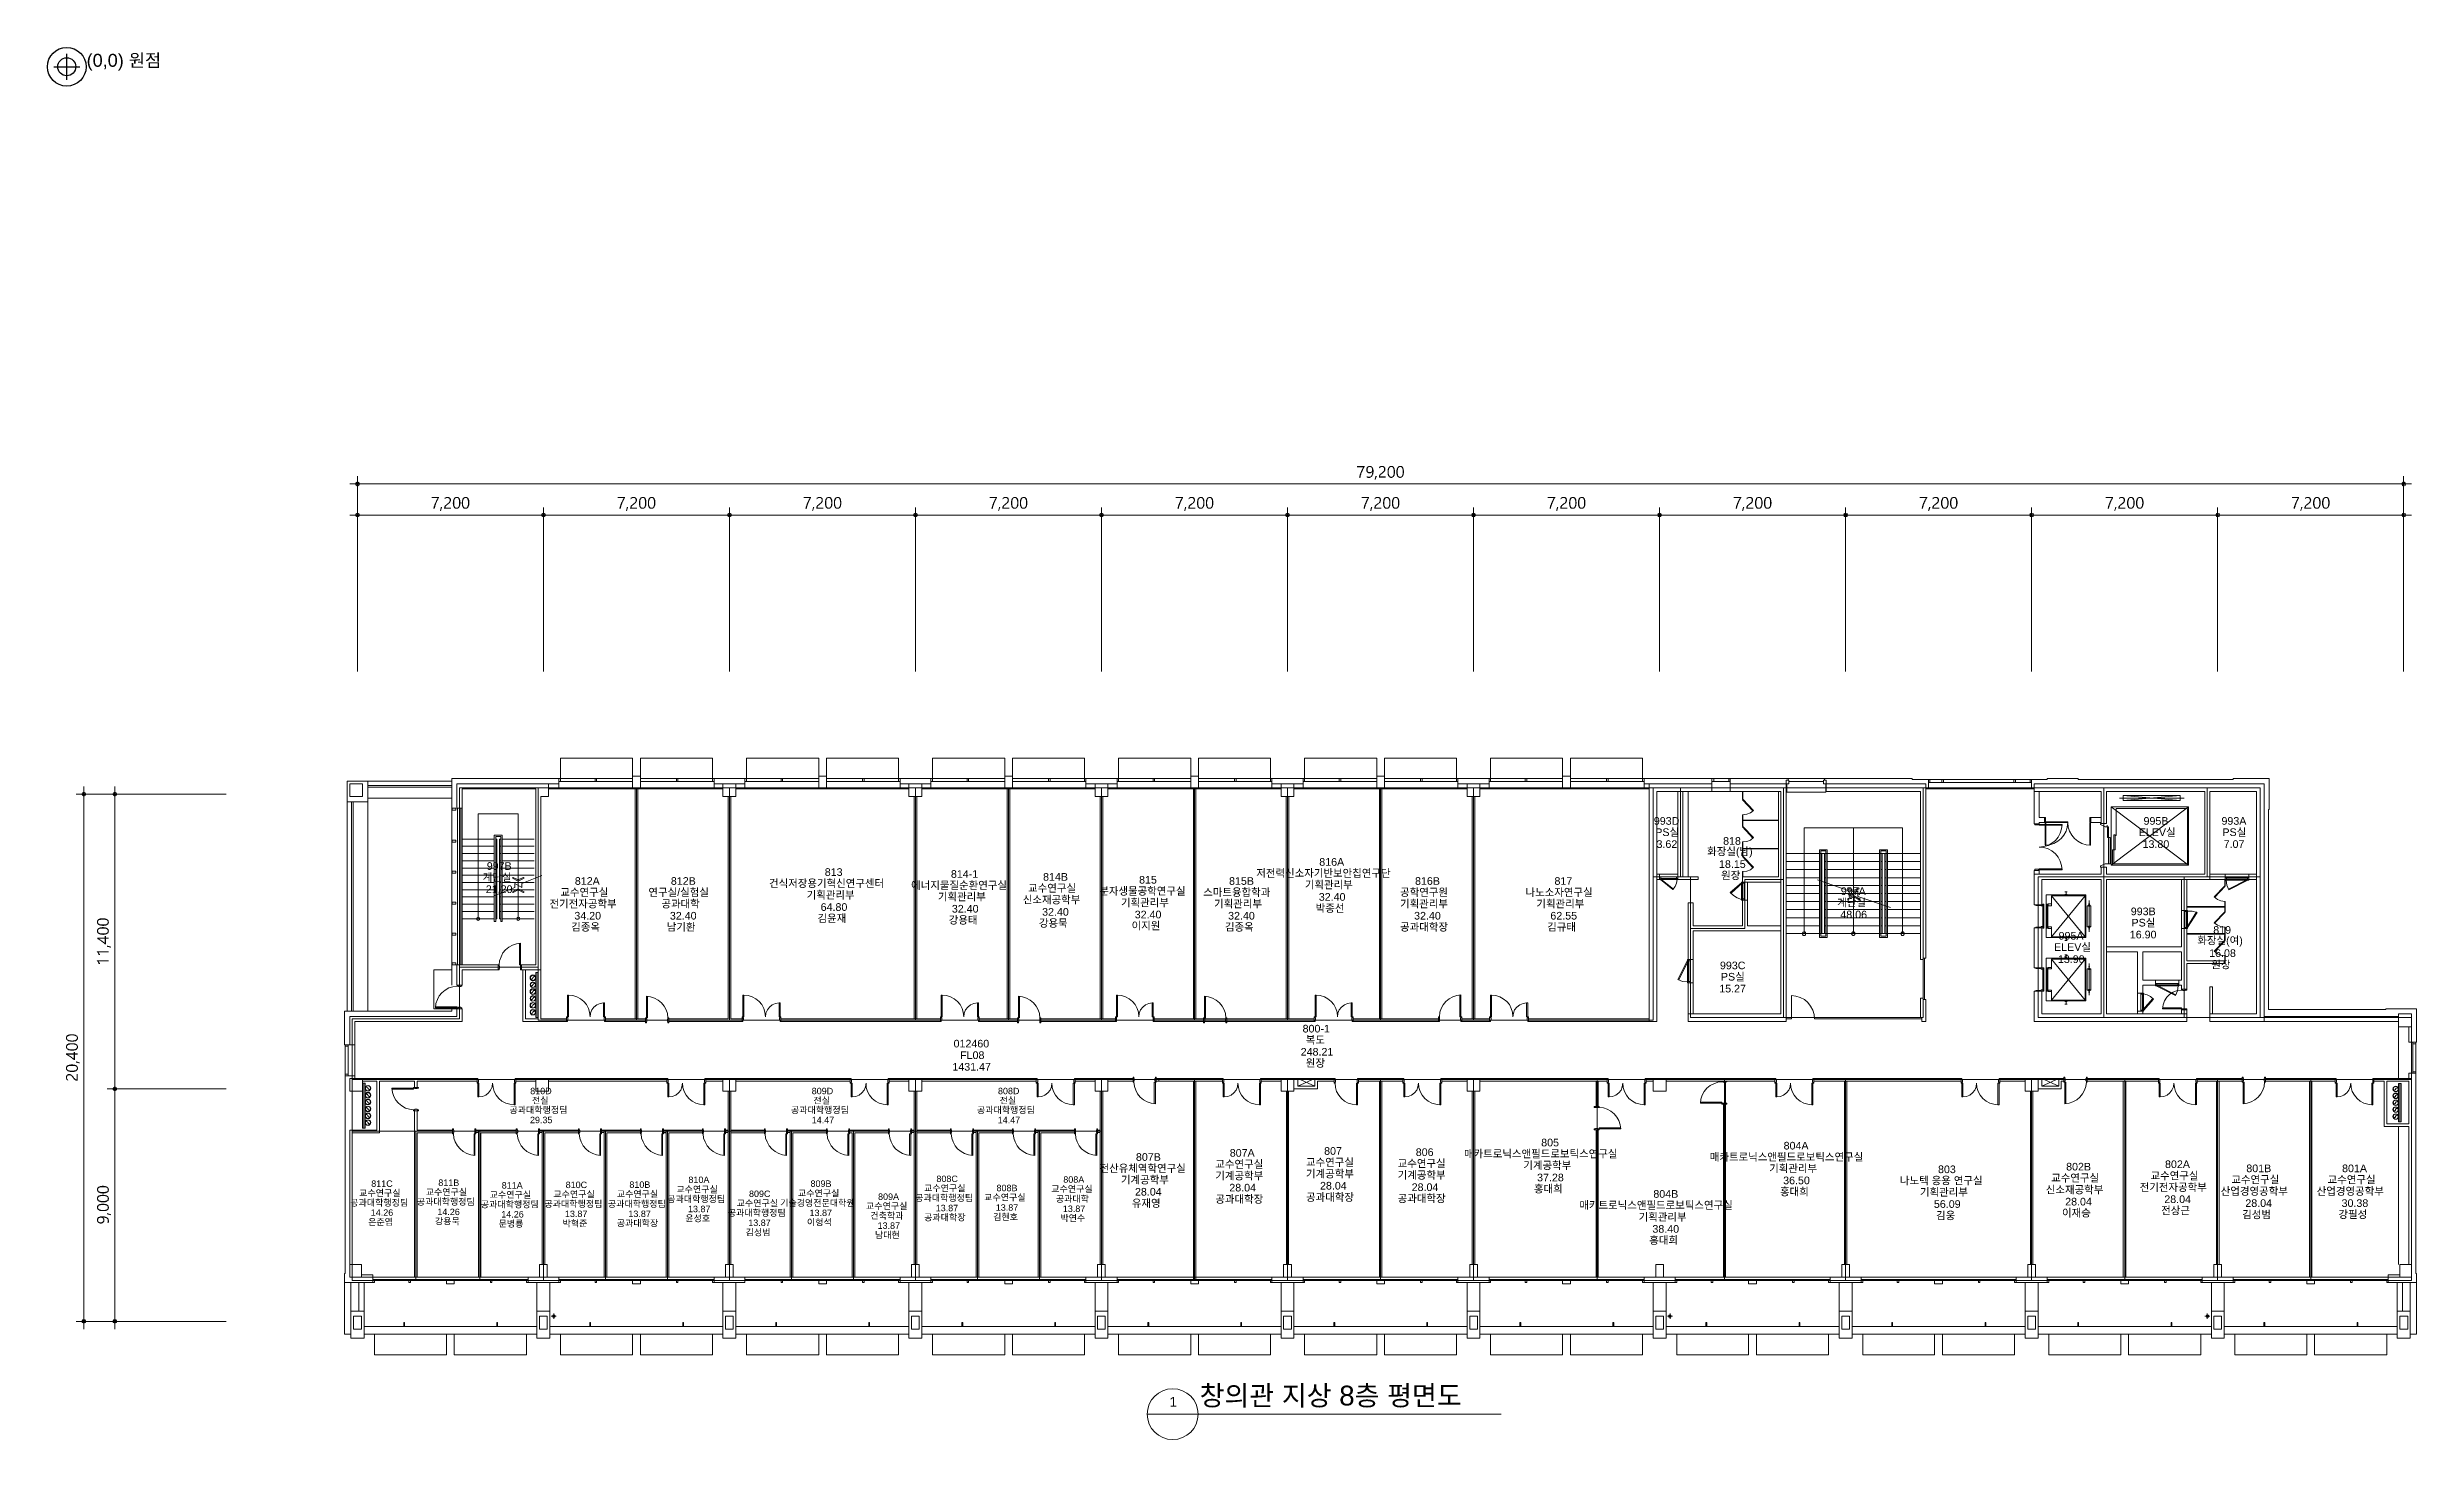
# Model space of a CAD drawing. Header units: millimetres. Extents: x -750 to 90969, y 12223 to 66109.
import ezdxf

# ---------------------------------------------------------------- set-up
doc = ezdxf.new("R2010")
doc.units = ezdxf.units.MM
for name, color, linetype in [('PDF_문자', 7, 'Continuous'), ('PDF_솔리드 채우기', 7, 'Continuous'), ('PDF_형상', 7, 'Continuous')]:
    doc.layers.add(name, color=color, linetype=linetype)
doc.styles.add('PDF 맑은고딕', font='Arial.ttf')
doc.styles.get("Standard").update_dxf_attribs({"font": 'arial.ttf'})

msp = doc.modelspace()

# ---------------------------------------------------------------- texts
at = {"color": 1}
msp.add_text('(0,0) 원점', height=500, dxfattribs=at).set_placement((770, 65359))
at = {"layer": 'PDF_문자', "attachment_point": 4, "style": 'PDF 맑은고딕'}
for s, insert, char_height in [('993D', (61440, 36167), 295.8), ('PS실', (61496, 35719), 295.8), ('ELEV실', (80211, 35719), 295.8), ('995B', (80397, 36167), 295.8), ('993A', (83414, 36167), 295.8), ('PS실', (83451, 35719), 295.8), ('3.62', (61543, 35271), 295.8), ('화장실(남)', (63504, 34944), 295.8), ('818', (64121, 35392), 295.8), ('13.80', (80360, 35271), 295.8), ('7.07', (83498, 35271), 295.8), ('계단실', (16102, 33973), 295.8), ('997B', (16260, 34421), 295.8), ('812A', (19669, 33842), 295.8), ('812B', (23386, 33842), 295.8), ('건식저장용기혁신연구센터', (27186, 33739), 295.84), ('813', (29344, 34188), 295.8), ('814-1', (34228, 34113), 295.8), ('814B', (37795, 34001), 295.8), ('815', (41512, 33889), 295.8), ('815B', (44995, 33842), 295.8), ('저전력신소자기반보안칩연구단', (46050, 34132), 295.84), ('816A', (48488, 34580), 295.8), ('816B', (52195, 33842), 295.8), ('817', (57593, 33842), 295.8), ('18.15', (63962, 34496), 295.8), ('원장', (64046, 34047), 295.8), ('21.20', (16223, 33525), 295.8), ('전기전자공학부', (18688, 32946), 295.8), ('교수연구실', (19109, 33394), 295.8), ('연구실/실험실', (22517, 33394), 295.8), ('공과대학', (23022, 32946), 295.8), ('기획관리부', (28644, 33291), 295.8), ('에너지물질순환연구실', (32687, 33665), 295.8), ('기획관리부', (33723, 33217), 295.8), ('신소재공학부', (37011, 33104), 295.8), ('교수연구실', (37216, 33553), 295.8), ('분자생물공학연구실', (39971, 33441), 295.8), ('기획관리부', (40811, 32992), 295.8), ('스마트융합학과', (43996, 33394), 295.8), ('기획관리부', (44416, 32946), 295.8), ('기획관리부', (47928, 33683), 295.8), ('32.40', (48469, 33226), 295.8), ('공학연구원', (51616, 33394), 295.8), ('기획관리부', (51616, 32946), 295.8), ('나노소자연구실', (56472, 33394), 295.8), ('기획관리부', (56893, 32946), 295.8), ('계단실', (68538, 32992), 295.8), ('997A', (68678, 33450), 295.8), ('김종옥', (19529, 32049), 295.8), ('34.20', (19650, 32498), 295.8), ('남기환', (23227, 32049), 295.8), ('32.40', (23348, 32498), 295.8), ('김윤재', (29063, 32385), 295.8), ('64.80', (29185, 32834), 295.8), ('강용태', (34144, 32320), 295.8), ('32.40', (34265, 32768), 295.8), ('강용묵', (37636, 32198), 295.8), ('32.40', (37758, 32647), 295.8), ('이지원', (41222, 32096), 295.8), ('32.40', (41344, 32544), 295.8), ('김종옥', (44836, 32049), 295.8), ('32.40', (44958, 32498), 295.8), ('박종선', (48348, 32777), 295.8), ('공과대학장', (51616, 32049), 295.8), ('32.40', (52158, 32498), 295.8), ('김규태', (57312, 32049), 295.8), ('62.55', (57434, 32498), 295.8), ('48.06', (68659, 32544), 295.8), ('993B', (79903, 32666), 295.8), ('PS실', (79931, 32217), 295.8), ('ELEV실', (76933, 31274), 295.8), ('995A', (77110, 31722), 295.8), ('16.90', (79865, 31769), 295.8), ('화장실(여)', (82480, 31498), 295.8), ('16.08', (82938, 31050), 295.8), ('819', (83096, 31947), 295.8), ('993C', (63999, 30574), 295.8), ('PS실', (64036, 30125), 295.8), ('13.90', (77082, 30817), 295.8), ('원장', (83022, 30592), 295.8), ('15.27', (63971, 29677), 295.8), ('012460', (34331, 27548), 295.8), ('800-1', (47843, 28127), 295.8), ('복도', (47965, 27679), 295.8), ('1431.47', (34284, 26651), 295.8), ('FL08', (34583, 27100), 295.8), ('248.21', (47769, 27230), 295.8), ('원장', (47965, 26782), 295.8), ('810D', (17942, 25714), 248.8), ('809D', (28839, 25714), 248.8), ('808D', (36049, 25714), 248.8), ('공과대학행정팀', (17138, 24967), 248.8), ('전실', (18007, 25340), 248.8), ('공과대학행정팀', (28036, 24967), 248.8), ('전실', (28905, 25340), 248.8), ('공과대학행정팀', (35236, 24967), 248.8), ('전실', (36114, 25340), 248.8), ('29.35', (17932, 24593), 248.8), ('14.47', (28839, 24593), 248.8), ('14.47', (36039, 24593), 248.8), ('805', (57079, 23719), 295.8), ('807B', (41390, 23159), 295.8), ('교수연구실', (44463, 22869), 295.8), ('807A', (45023, 23318), 295.8), ('교수연구실', (47974, 22944), 295.8), ('807', (48675, 23393), 295.8), ('교수연구실', (51523, 22897), 295.8), ('806', (52223, 23346), 295.8), ('매카트로닉스앤필드로보틱스연구실', (54091, 23271), 295.84), ('기계공학부', (56388, 22823), 295.8), ('매카트로닉스앤필드로보틱스연구실', (63607, 23150), 295.84), ('804A', (66464, 23598), 295.8), ('802B', (77400, 22785), 295.8), ('802A', (81229, 22879), 295.8), ('811C', (11787, 22128), 248.8), ('811B', (14383, 22165), 248.8), ('811A', (16839, 22062), 248.8), ('810C', (19314, 22081), 248.8), ('810B', (21780, 22090), 248.8), ('교수연구실', (23601, 21895), 248.8), ('810A', (24067, 22277), 248.8), ('809B', (28793, 22128), 248.8), ('교수연구실', (33191, 21941), 248.8), ('808C', (33667, 22315), 248.8), ('808B', (35993, 21960), 248.8), ('교수연구실', (38113, 21913), 248.8), ('808A', (38579, 22287), 248.8), ('전산유체역학연구실', (39981, 22710), 295.8), ('기계공학부', (40811, 22263), 295.8), ('기계공학부', (44463, 22421), 295.8), ('28.04', (45005, 21973), 295.8), ('기계공학부', (47974, 22496), 295.8), ('28.04', (48516, 22048), 295.8), ('기계공학부', (51523, 22449), 295.8), ('28.04', (52065, 21991), 295.8), ('홍대희', (56799, 21917), 295.8), ('37.28', (56920, 22365), 295.8), ('기획관리부', (65904, 22701), 295.8), ('36.50', (66446, 22253), 295.8), ('나노텍 응용 연구실', (70966, 22234), 295.8), ('803', (72441, 22683), 295.8), ('신소재공학부', (76615, 21880), 295.8), ('교수연구실', (76821, 22337), 295.8), ('전기전자공학부', (80248, 21973), 295.8), ('교수연구실', (80668, 22421), 295.8), ('산업경영공학부', (83386, 21823), 295.8), ('교수연구실', (83797, 22272), 295.8), ('801B', (84376, 22720), 295.8), ('산업경영공학부', (87102, 21823), 295.8), ('교수연구실', (87523, 22272), 295.8), ('801A', (88083, 22720), 295.8), ('공과대학행정팀', (10975, 21381), 248.8), ('교수연구실', (11321, 21754), 248.8), ('14.26', (11769, 21007), 248.8), ('공과대학행정팀', (13552, 21418), 248.8), ('교수연구실', (13898, 21792), 248.8), ('14.26', (14346, 21035), 248.8), ('공과대학행정팀', (16027, 21315), 248.8), ('교수연구실', (16373, 21689), 248.8), ('공과대학행정팀', (18492, 21334), 248.8), ('교수연구실', (18838, 21708), 248.8), ('공과대학행정팀', (20948, 21334), 248.8), ('교수연구실', (21294, 21717), 248.8), ('공과대학행정팀', (23246, 21521), 248.8), ('13.87', (24049, 21148), 248.8), ('공과대학행정팀', (25590, 20989), 248.8), ('교수연구실', (25935, 21362), 248.8), ('809C', (26411, 21736), 248.8), ('기술경영전문대학원', (27616, 21371), 248.8), ('교수연구실', (28307, 21745), 248.8), ('13.87', (28755, 20998), 248.8), ('교수연구실', (30941, 21250), 248.8), ('809A', (31408, 21624), 248.8), ('공과대학행정팀', (32846, 21568), 248.8), ('13.87', (33639, 21185), 248.8), ('교수연구실', (35517, 21586), 248.8), ('13.87', (35965, 21204), 248.8), ('공과대학', (38290, 21530), 248.8), ('13.87', (38561, 21157), 248.8), ('유재영', (41232, 21357), 295.8), ('28.04', (41353, 21814), 295.8), ('공과대학장', (44463, 21515), 295.8), ('공과대학장', (47974, 21590), 295.8), ('공과대학장', (51523, 21543), 295.8), ('매카트로닉스앤필드로보틱스연구실', (58555, 21282), 295.84), ('804B', (61421, 21730), 295.8), ('홍대희', (66324, 21805), 295.8), ('기획관리부', (71741, 21786), 295.8), ('56.09', (72282, 21338), 295.8), ('이재승', (77241, 20983), 295.8), ('28.04', (77363, 21431), 295.8), ('전상근', (81079, 21076), 295.8), ('28.04', (81201, 21525), 295.8), ('김성범', (84217, 20918), 295.8), ('28.04', (84338, 21375), 295.8), ('강필성', (87943, 20927), 295.8), ('30.38', (88064, 21375), 295.8), ('은준엽', (11666, 20634), 248.8), ('강용묵', (14253, 20662), 248.8), ('문병룡', (16718, 20568), 248.8), ('14.26', (16821, 20942), 248.8), ('박혁준', (19193, 20578), 248.8), ('13.87', (19286, 20961), 248.8), ('공과대학장', (21294, 20587), 248.8), ('13.87', (21742, 20961), 248.8), ('윤성호', (23946, 20774), 248.8), ('김성범', (26281, 20232), 248.8), ('13.87', (26383, 20615), 248.8), ('이형석', (28653, 20624), 248.8), ('건축학과', (31109, 20877), 248.8), ('남대현', (31286, 20130), 248.8), ('13.87', (31389, 20503), 248.8), ('공과대학장', (33191, 20811), 248.8), ('김현호', (35862, 20830), 248.8), ('박연수', (38467, 20783), 248.8), ('기획관리부', (60852, 20824), 295.8), ('38.40', (61384, 20376), 295.8), ('김웅', (72366, 20880), 295.8), ('홍대희', (61263, 19928), 295.8), ('1', (42688, 13684), 381), ('창의관 지상 8층 평면도', (43856, 13886), 766.51)]:
    msp.add_mtext(s, dxfattribs=dict(at, insert=insert, char_height=char_height))

# ---------------------------------------------------------------- hatches: boundary and pattern name
at = {"layer": 'PDF_솔리드 채우기', "transparency": 33554559}
for points in [[(50243, 49904), (49954, 49904), (49954, 49857), (50187, 49857), (50187, 49857), (50178, 49848), (50169, 49839), (50169, 49820), (50159, 49811), (50150, 49801), (50150, 49792), (50141, 49773), (50141, 49764), (50131, 49755), (50122, 49745), (50122, 49736), (50113, 49727), (50113, 49717), (50103, 49699), (50103, 49699), (50103, 49689), (50094, 49671), (50085, 49661), (50085, 49652), (50075, 49642), (50075, 49624), (50075, 49614), (50066, 49605), (50066, 49596), (50057, 49577), (50057, 49568), (50057, 49568), (50047, 49549), (50047, 49540), (50038, 49521), (50038, 49512), (50038, 49502), (50038, 49493), (50029, 49474), (50029, 49465), (50029, 49456), (50085, 49456), (50085, 49465), (50085, 49474), (50085, 49484), (50085, 49493), (50085, 49502), (50094, 49512), (50094, 49530), (50094, 49540), (50103, 49549), (50103, 49568), (50113, 49577), (50113, 49586), (50113, 49605), (50122, 49614), (50122, 49633), (50131, 49642), (50131, 49652), (50141, 49661), (50141, 49671), (50150, 49680), (50150, 49689), (50159, 49699), (50159, 49717), (50169, 49727), (50169, 49736), (50178, 49745), (50178, 49755), (50187, 49773), (50197, 49783), (50197, 49792), (50206, 49801), (50206, 49811), (50215, 49829), (50225, 49839), (50234, 49848), (50234, 49867), (50243, 49876)], [(50355, 49876), (50346, 49867), (50337, 49867), (50327, 49857), (50327, 49848), (50318, 49839), (50318, 49820), (50309, 49811), (50309, 49801), (50309, 49792), (50309, 49773), (50299, 49764), (50309, 49755), (50309, 49736), (50309, 49727), (50309, 49717), (50318, 49699), (50318, 49689), (50327, 49680), (50337, 49671), (50337, 49661), (50449, 49671), (50440, 49671), (50430, 49671), (50421, 49671), (50402, 49671), (50393, 49680), (50383, 49689), (50374, 49699), (50374, 49699), (50365, 49708), (50365, 49717), (50355, 49727), (50355, 49745), (50355, 49755), (50355, 49773), (50355, 49773), (50355, 49783), (50355, 49801), (50365, 49811), (50365, 49820), (50374, 49829), (50374, 49839), (50374, 49839), (50383, 49848), (50393, 49857), (50411, 49867), (50421, 49867), (50430, 49867), (50440, 49867)], [(50505, 49689), (50496, 49680), (50486, 49671), (50468, 49671), (50458, 49671), (50449, 49671), (50337, 49661), (50346, 49652), (50355, 49652), (50365, 49642), (50374, 49633), (50383, 49633), (50402, 49624), (50411, 49624), (50421, 49624), (50440, 49624), (50440, 49624), (50458, 49624), (50468, 49624), (50477, 49633), (50486, 49633), (50496, 49642), (50505, 49642), (50514, 49652), (50524, 49661), (50533, 49671), (50533, 49680), (50542, 49680)], [(50449, 49913), (50440, 49913), (50430, 49913), (50411, 49913), (50402, 49904), (50393, 49904), (50383, 49895), (50374, 49895), (50365, 49885), (50355, 49876), (50440, 49867), (50449, 49867), (50458, 49867), (50477, 49867), (50486, 49857), (50496, 49857), (50505, 49848), (50514, 49839), (50514, 49839), (50514, 49829), (50524, 49811), (50524, 49801), (50533, 49792), (50533, 49783), (50533, 49764), (50533, 49755), (50533, 49745), (50533, 49736), (50533, 49717), (50524, 49708), (50514, 49699), (50505, 49689), (50505, 49689), (50542, 49680), (50542, 49680), (50542, 49661), (50533, 49652), (50533, 49633), (50533, 49624), (50533, 49614), (50533, 49596), (50524, 49586), (50524, 49577), (50514, 49568), (50514, 49558), (50505, 49549), (50505, 49540), (50505, 49530), (50496, 49521), (50486, 49512), (50477, 49512), (50468, 49502), (50458, 49493), (50440, 49493), (50430, 49493), (50421, 49493), (50411, 49484), (50514, 49484), (50524, 49493), (50533, 49502), (50542, 49512), (50542, 49521), (50542, 49530), (50552, 49540), (50561, 49549), (50561, 49558), (50561, 49568), (50570, 49577), (50570, 49586), (50580, 49596), (50580, 49614), (50580, 49624), (50580, 49633), (50580, 49652), (50589, 49661), (50589, 49680), (50589, 49689), (50589, 49708), (50589, 49717), (50589, 49736), (50589, 49745), (50580, 49764), (50580, 49773), (50580, 49783), (50580, 49801), (50570, 49811), (50570, 49820), (50570, 49829), (50561, 49839), (50561, 49848), (50552, 49857), (50552, 49857), (50542, 49867), (50533, 49876), (50524, 49885), (50514, 49895), (50505, 49895), (50496, 49904), (50486, 49904), (50477, 49913), (50458, 49913)], [(50925, 49913), (50916, 49913), (50906, 49913), (50897, 49913), (50878, 49904), (50869, 49904), (50860, 49904), (50850, 49895), (50832, 49895), (50822, 49885), (50813, 49876), (50916, 49867), (50925, 49867), (50934, 49867), (50953, 49867), (50962, 49857), (50972, 49857), (50981, 49848), (50981, 49839), (50990, 49829), (51000, 49820), (51000, 49811), (51000, 49801), (51000, 49783), (51000, 49773), (51000, 49764), (51000, 49745), (50990, 49736), (50990, 49727), (50981, 49717), (50981, 49708), (50972, 49708), (50962, 49699), (50953, 49689), (50944, 49680), (50934, 49671), (50925, 49661), (50916, 49652), (50897, 49642), (50888, 49633), (50878, 49624), (50869, 49624), (50860, 49614), (50850, 49605), (50841, 49596), (50832, 49586), (50822, 49577), (50822, 49568), (50813, 49558), (50804, 49549), (50804, 49540), (50804, 49540), (50794, 49530), (50794, 49512), (50794, 49502), (50794, 49493), (50794, 49474), (50794, 49456), (51056, 49456), (51056, 49502), (50841, 49502), (50841, 49502), (50841, 49512), (50850, 49530), (50850, 49540), (50850, 49540), (50860, 49558), (50869, 49568), (50878, 49577), (50878, 49577), (50888, 49577), (50897, 49586), (50906, 49596), (50916, 49605), (50925, 49605), (50934, 49614), (50953, 49624), (50962, 49633), (50972, 49642), (50981, 49652), (50990, 49661), (51000, 49671), (51009, 49680), (51018, 49689), (51018, 49699), (51028, 49708), (51028, 49708), (51037, 49717), (51037, 49727), (51047, 49736), (51047, 49755), (51047, 49764), (51047, 49773), (51047, 49792), (51047, 49792), (51047, 49801), (51047, 49820), (51047, 49829), (51037, 49839), (51037, 49848), (51028, 49857), (51018, 49867), (51018, 49876), (51009, 49885), (51000, 49885), (50990, 49895), (50981, 49904), (50972, 49904), (50962, 49904), (50944, 49913), (50934, 49913)], [(50813, 49876), (50804, 49867), (50804, 49820), (50813, 49820), (50822, 49829), (50832, 49839), (50841, 49848), (50850, 49848), (50860, 49857), (50869, 49857), (50878, 49867), (50888, 49867), (50906, 49867), (50916, 49867)], [(51177, 49867), (51177, 49857), (51168, 49848), (51168, 49848), (51159, 49839), (51159, 49829), (51149, 49820), (51149, 49811), (51149, 49801), (51140, 49792), (51140, 49783), (51140, 49773), (51131, 49755), (51131, 49745), (51131, 49727), (51131, 49717), (51131, 49699), (51131, 49689), (51131, 49671), (51131, 49661), (51131, 49642), (51131, 49633), (51131, 49614), (51131, 49605), (51131, 49586), (51140, 49577), (51140, 49568), (51140, 49558), (51149, 49540), (51149, 49530), (51159, 49521), (51159, 49512), (51168, 49502), (51168, 49502), (51177, 49493), (51187, 49484), (51196, 49474), (51205, 49465), (51215, 49465), (51224, 49456), (51233, 49456), (51243, 49446), (51252, 49446), (51271, 49446), (51271, 49446), (51280, 49446), (51299, 49446), (51308, 49456), (51317, 49456), (51327, 49456), (51336, 49465), (51345, 49474), (51355, 49484), (51364, 49484), (51271, 49484), (51271, 49493), (51261, 49493), (51252, 49493), (51243, 49493), (51233, 49493), (51233, 49502), (51224, 49502), (51215, 49512), (51215, 49521), (51205, 49530), (51196, 49540), (51196, 49549), (51196, 49558), (51187, 49568), (51187, 49577), (51187, 49596), (51177, 49605), (51177, 49624), (51177, 49642), (51177, 49652), (51177, 49671), (51177, 49680), (51177, 49699), (51177, 49717), (51177, 49736), (51177, 49745), (51187, 49764), (51187, 49773), (51187, 49792), (51196, 49801), (51196, 49811), (51205, 49820), (51205, 49829), (51215, 49839), (51215, 49848), (51224, 49848), (51233, 49857), (51233, 49857), (51243, 49867), (51252, 49867), (51261, 49867), (51271, 49867), (51280, 49867)], [(51280, 49913), (51280, 49913), (51261, 49913), (51252, 49913), (51243, 49904), (51233, 49904), (51215, 49895), (51205, 49895), (51196, 49885), (51187, 49876), (51177, 49867), (51280, 49867), (51280, 49867), (51289, 49867), (51289, 49867), (51299, 49867), (51308, 49867), (51317, 49857), (51327, 49857), (51327, 49848), (51336, 49839), (51336, 49839), (51345, 49829), (51345, 49820), (51355, 49811), (51355, 49792), (51355, 49783), (51364, 49773), (51364, 49755), (51364, 49745), (51364, 49727), (51364, 49708), (51373, 49689), (51373, 49680), (51373, 49661), (51373, 49642), (51364, 49633), (51364, 49614), (51364, 49605), (51364, 49586), (51364, 49577), (51355, 49558), (51355, 49549), (51345, 49540), (51345, 49530), (51336, 49521), (51336, 49521), (51327, 49512), (51317, 49502), (51317, 49502), (51308, 49493), (51299, 49493), (51289, 49493), (51280, 49493), (51271, 49484), (51364, 49484), (51373, 49493), (51383, 49512), (51383, 49512), (51392, 49521), (51392, 49530), (51401, 49540), (51401, 49549), (51401, 49558), (51411, 49577), (51411, 49586), (51411, 49596), (51411, 49614), (51420, 49624), (51420, 49633), (51420, 49652), (51420, 49671), (51420, 49680), (51420, 49699), (51420, 49717), (51420, 49727), (51420, 49745), (51411, 49755), (51411, 49773), (51411, 49783), (51411, 49801), (51401, 49811), (51401, 49820), (51392, 49829), (51392, 49839), (51383, 49848), (51383, 49857), (51373, 49867), (51373, 49876), (51364, 49876), (51355, 49885), (51345, 49895), (51345, 49895), (51336, 49904), (51327, 49904), (51317, 49904), (51308, 49913), (51299, 49913), (51289, 49913)], [(51523, 49867), (51523, 49857), (51513, 49848), (51513, 49848), (51504, 49839), (51504, 49829), (51495, 49820), (51495, 49811), (51485, 49801), (51485, 49792), (51485, 49783), (51485, 49773), (51476, 49755), (51476, 49745), (51476, 49727), (51476, 49717), (51476, 49699), (51476, 49689), (51476, 49671), (51476, 49661), (51476, 49642), (51476, 49633), (51476, 49614), (51476, 49605), (51476, 49586), (51485, 49577), (51485, 49568), (51485, 49558), (51495, 49540), (51495, 49530), (51495, 49521), (51504, 49512), (51504, 49502), (51513, 49502), (51523, 49493), (51532, 49484), (51532, 49474), (51541, 49465), (51551, 49465), (51569, 49456), (51579, 49456), (51588, 49446), (51597, 49446), (51616, 49446), (51616, 49446), (51625, 49446), (51635, 49446), (51654, 49456), (51663, 49456), (51672, 49456), (51682, 49465), (51691, 49474), (51700, 49484), (51710, 49484), (51616, 49484), (51616, 49493), (51607, 49493), (51597, 49493), (51588, 49493), (51579, 49493), (51569, 49502), (51569, 49502), (51560, 49512), (51551, 49521), (51551, 49530), (51541, 49540), (51541, 49549), (51541, 49558), (51532, 49568), (51532, 49577), (51532, 49596), (51523, 49605), (51523, 49624), (51523, 49642), (51523, 49652), (51523, 49671), (51523, 49680), (51523, 49699), (51523, 49717), (51523, 49736), (51523, 49745), (51532, 49764), (51532, 49773), (51532, 49792), (51541, 49801), (51541, 49811), (51541, 49820), (51551, 49829), (51560, 49839), (51560, 49848), (51569, 49848), (51569, 49857), (51579, 49857), (51588, 49867), (51597, 49867), (51607, 49867), (51616, 49867), (51625, 49867)], [(51625, 49913), (51625, 49913), (51607, 49913), (51597, 49913), (51588, 49904), (51569, 49904), (51560, 49895), (51551, 49895), (51541, 49885), (51532, 49876), (51523, 49867), (51625, 49867), (51625, 49867), (51635, 49867), (51635, 49867), (51644, 49867), (51654, 49867), (51663, 49857), (51663, 49857), (51672, 49848), (51682, 49839), (51682, 49839), (51691, 49829), (51691, 49820), (51700, 49811), (51700, 49792), (51700, 49783), (51710, 49773), (51710, 49755), (51710, 49745), (51710, 49727), (51710, 49708), (51710, 49689), (51719, 49680), (51710, 49661), (51710, 49642), (51710, 49633), (51710, 49614), (51710, 49605), (51710, 49586), (51700, 49577), (51700, 49558), (51700, 49549), (51691, 49540), (51691, 49530), (51682, 49521), (51682, 49521), (51672, 49512), (51663, 49502), (51663, 49502), (51654, 49493), (51644, 49493), (51635, 49493), (51625, 49493), (51616, 49484), (51710, 49484), (51719, 49493), (51728, 49512), (51728, 49512), (51738, 49521), (51738, 49530), (51738, 49540), (51747, 49549), (51747, 49558), (51756, 49577), (51756, 49586), (51756, 49596), (51756, 49614), (51756, 49624), (51766, 49633), (51766, 49652), (51766, 49671), (51766, 49680), (51766, 49699), (51766, 49717), (51766, 49727), (51756, 49745), (51756, 49755), (51756, 49773), (51756, 49783), (51756, 49801), (51747, 49811), (51747, 49820), (51738, 49829), (51738, 49839), (51728, 49848), (51728, 49857), (51719, 49867), (51719, 49876), (51710, 49876), (51700, 49885), (51691, 49895), (51691, 49895), (51682, 49904), (51672, 49904), (51663, 49904), (51654, 49913), (51644, 49913), (51635, 49913)], [(14411, 48709), (14122, 48709), (14122, 48662), (14355, 48662), (14355, 48662), (14346, 48643), (14337, 48634), (14327, 48625), (14327, 48615), (14318, 48597), (14309, 48587), (14309, 48578), (14299, 48569), (14299, 48559), (14290, 48541), (14290, 48531), (14281, 48522), (14281, 48513), (14271, 48503), (14271, 48494), (14262, 48485), (14262, 48475), (14253, 48466), (14253, 48447), (14243, 48438), (14243, 48428), (14234, 48419), (14234, 48400), (14225, 48391), (14225, 48382), (14225, 48372), (14215, 48363), (14215, 48354), (14206, 48335), (14206, 48326), (14206, 48316), (14197, 48298), (14197, 48288), (14197, 48279), (14197, 48270), (14197, 48251), (14243, 48251), (14243, 48260), (14243, 48270), (14253, 48279), (14253, 48298), (14253, 48307), (14253, 48316), (14262, 48326), (14262, 48335), (14262, 48354), (14271, 48363), (14271, 48372), (14281, 48391), (14281, 48400), (14290, 48419), (14290, 48428), (14299, 48438), (14299, 48447), (14299, 48456), (14309, 48466), (14309, 48485), (14318, 48494), (14318, 48503), (14327, 48513), (14327, 48522), (14337, 48531), (14337, 48550), (14346, 48559), (14355, 48569), (14355, 48578), (14365, 48587), (14365, 48606), (14374, 48615), (14383, 48625), (14383, 48643), (14393, 48653), (14402, 48662), (14411, 48671)], [(14738, 48709), (14738, 48709), (14729, 48709), (14710, 48709), (14701, 48709), (14692, 48709), (14673, 48699), (14664, 48699), (14654, 48690), (14645, 48681), (14636, 48681), (14738, 48671), (14748, 48671), (14757, 48671), (14766, 48662), (14776, 48662), (14785, 48653), (14794, 48643), (14804, 48643), (14813, 48634), (14813, 48625), (14822, 48615), (14822, 48597), (14822, 48587), (14822, 48569), (14822, 48559), (14813, 48550), (14813, 48541), (14804, 48522), (14804, 48513), (14794, 48513), (14794, 48503), (14785, 48494), (14776, 48485), (14766, 48475), (14757, 48466), (14748, 48456), (14729, 48456), (14720, 48447), (14710, 48438), (14701, 48428), (14692, 48419), (14682, 48410), (14673, 48400), (14664, 48400), (14654, 48391), (14645, 48382), (14636, 48372), (14636, 48363), (14626, 48354), (14617, 48344), (14617, 48335), (14617, 48326), (14617, 48316), (14617, 48307), (14608, 48288), (14608, 48279), (14608, 48251), (14878, 48251), (14878, 48298), (14664, 48298), (14664, 48307), (14664, 48316), (14664, 48326), (14673, 48335), (14673, 48344), (14682, 48354), (14692, 48363), (14701, 48372), (14701, 48372), (14710, 48382), (14710, 48382), (14720, 48391), (14729, 48400), (14748, 48410), (14757, 48419), (14766, 48428), (14776, 48438), (14794, 48447), (14804, 48456), (14813, 48456), (14822, 48466), (14832, 48475), (14832, 48485), (14841, 48494), (14850, 48503), (14850, 48503), (14850, 48513), (14860, 48531), (14860, 48541), (14869, 48550), (14869, 48559), (14869, 48578), (14869, 48587), (14869, 48587), (14869, 48606), (14869, 48615), (14869, 48625), (14860, 48643), (14860, 48653), (14850, 48662), (14841, 48671), (14832, 48681), (14832, 48681), (14822, 48690), (14813, 48690), (14804, 48699), (14794, 48709), (14776, 48709), (14766, 48709), (14757, 48709)], [(14636, 48681), (14626, 48671), (14626, 48615), (14626, 48615), (14636, 48625), (14645, 48634), (14654, 48643), (14673, 48653), (14682, 48653), (14692, 48662), (14701, 48662), (14710, 48671), (14720, 48671), (14738, 48671)], [(15000, 48671), (14990, 48662), (14990, 48653), (14990, 48653), (14981, 48643), (14981, 48634), (14972, 48625), (14972, 48615), (14962, 48606), (14962, 48587), (14962, 48578), (14953, 48569), (14953, 48559), (14953, 48541), (14953, 48531), (14953, 48513), (14953, 48503), (14944, 48485), (14944, 48466), (14944, 48456), (14953, 48447), (14953, 48428), (14953, 48419), (14953, 48400), (14953, 48391), (14953, 48382), (14962, 48363), (14962, 48354), (14962, 48344), (14972, 48335), (14972, 48326), (14981, 48316), (14981, 48307), (14990, 48298), (14990, 48288), (15000, 48279), (15009, 48270), (15018, 48270), (15028, 48260), (15037, 48251), (15056, 48251), (15065, 48251), (15075, 48251), (15093, 48251), (15093, 48251), (15103, 48251), (15112, 48251), (15131, 48251), (15140, 48251), (15149, 48260), (15159, 48270), (15168, 48270), (15177, 48279), (15187, 48288), (15093, 48288), (15093, 48288), (15084, 48288), (15075, 48288), (15065, 48298), (15056, 48298), (15047, 48298), (15047, 48307), (15037, 48316), (15028, 48316), (15028, 48326), (15018, 48335), (15018, 48344), (15009, 48354), (15009, 48372), (15009, 48382), (15000, 48391), (15000, 48410), (15000, 48419), (15000, 48438), (15000, 48456), (15000, 48475), (15000, 48485), (15000, 48503), (15000, 48522), (15000, 48531), (15000, 48550), (15000, 48559), (15009, 48578), (15009, 48587), (15009, 48597), (15018, 48606), (15018, 48615), (15028, 48625), (15028, 48634), (15037, 48643), (15047, 48653), (15047, 48653), (15056, 48662), (15065, 48662), (15075, 48662), (15075, 48671), (15084, 48671), (15093, 48671)], [(15103, 48709), (15093, 48709), (15084, 48709), (15075, 48709), (15056, 48709), (15047, 48699), (15037, 48699), (15028, 48690), (15018, 48690), (15009, 48681), (15000, 48671), (15093, 48671), (15093, 48671), (15103, 48671), (15112, 48671), (15121, 48662), (15131, 48662), (15140, 48662), (15140, 48653), (15149, 48653), (15159, 48643), (15159, 48634), (15168, 48625), (15168, 48615), (15168, 48606), (15177, 48597), (15177, 48587), (15187, 48569), (15187, 48559), (15187, 48541), (15187, 48531), (15187, 48513), (15187, 48494), (15187, 48475), (15187, 48466), (15187, 48447), (15187, 48428), (15187, 48419), (15187, 48400), (15187, 48391), (15177, 48372), (15177, 48363), (15177, 48354), (15168, 48344), (15168, 48335), (15159, 48326), (15149, 48316), (15149, 48307), (15140, 48307), (15131, 48298), (15131, 48298), (15121, 48288), (15112, 48288), (15103, 48288), (15093, 48288), (15187, 48288), (15196, 48298), (15196, 48307), (15205, 48316), (15205, 48326), (15215, 48335), (15215, 48344), (15224, 48354), (15224, 48363), (15224, 48372), (15233, 48382), (15233, 48400), (15233, 48410), (15233, 48419), (15233, 48438), (15243, 48447), (15243, 48466), (15243, 48485), (15243, 48494), (15243, 48513), (15233, 48531), (15233, 48541), (15233, 48559), (15233, 48569), (15233, 48587), (15224, 48597), (15224, 48606), (15224, 48615), (15215, 48634), (15215, 48643), (15205, 48653), (15205, 48662), (15196, 48662), (15187, 48671), (15187, 48681), (15177, 48690), (15168, 48690), (15159, 48699), (15159, 48699), (15149, 48709), (15140, 48709), (15131, 48709), (15121, 48709), (15112, 48709)], [(15345, 48671), (15336, 48662), (15336, 48653), (15327, 48653), (15327, 48643), (15317, 48634), (15317, 48625), (15317, 48615), (15308, 48606), (15308, 48587), (15308, 48578), (15299, 48569), (15299, 48559), (15299, 48541), (15299, 48531), (15299, 48513), (15289, 48503), (15289, 48485), (15289, 48466), (15289, 48456), (15289, 48447), (15299, 48428), (15299, 48419), (15299, 48400), (15299, 48391), (15299, 48382), (15308, 48363), (15308, 48354), (15308, 48344), (15317, 48335), (15317, 48326), (15327, 48316), (15327, 48307), (15336, 48298), (15336, 48288), (15345, 48279), (15355, 48270), (15364, 48270), (15373, 48260), (15383, 48251), (15401, 48251), (15411, 48251), (15420, 48251), (15429, 48251), (15439, 48251), (15448, 48251), (15457, 48251), (15467, 48251), (15485, 48251), (15495, 48260), (15504, 48270), (15513, 48270), (15523, 48279), (15532, 48288), (15439, 48288), (15439, 48288), (15429, 48288), (15420, 48288), (15411, 48298), (15401, 48298), (15392, 48298), (15392, 48307), (15383, 48316), (15373, 48316), (15373, 48326), (15364, 48335), (15364, 48344), (15355, 48354), (15355, 48372), (15355, 48382), (15345, 48391), (15345, 48410), (15345, 48419), (15345, 48438), (15345, 48456), (15345, 48475), (15345, 48485), (15345, 48503), (15345, 48522), (15345, 48531), (15345, 48550), (15345, 48559), (15355, 48578), (15355, 48587), (15355, 48597), (15364, 48606), (15364, 48615), (15373, 48625), (15373, 48634), (15383, 48643), (15392, 48653), (15392, 48653), (15401, 48662), (15411, 48662), (15420, 48662), (15420, 48671), (15429, 48671), (15439, 48671)], [(15448, 48709), (15439, 48709), (15429, 48709), (15420, 48709), (15401, 48709), (15392, 48699), (15383, 48699), (15373, 48690), (15364, 48690), (15355, 48681), (15345, 48671), (15439, 48671), (15439, 48671), (15448, 48671), (15457, 48671), (15467, 48662), (15476, 48662), (15476, 48662), (15485, 48653), (15495, 48653), (15495, 48643), (15504, 48634), (15513, 48625), (15513, 48615), (15513, 48606), (15523, 48597), (15523, 48587), (15523, 48569), (15532, 48559), (15532, 48541), (15532, 48531), (15532, 48513), (15532, 48494), (15532, 48475), (15532, 48466), (15532, 48447), (15532, 48428), (15532, 48419), (15532, 48400), (15523, 48391), (15523, 48372), (15523, 48363), (15513, 48354), (15513, 48344), (15513, 48335), (15504, 48326), (15495, 48316), (15495, 48307), (15485, 48307), (15476, 48298), (15476, 48298), (15467, 48288), (15457, 48288), (15448, 48288), (15439, 48288), (15532, 48288), (15541, 48298), (15541, 48307), (15551, 48316), (15551, 48326), (15560, 48335), (15560, 48344), (15569, 48354), (15569, 48363), (15569, 48372), (15579, 48382), (15579, 48400), (15579, 48410), (15579, 48419), (15579, 48438), (15579, 48447), (15588, 48466), (15588, 48485), (15588, 48494), (15579, 48513), (15579, 48531), (15579, 48541), (15579, 48559), (15579, 48569), (15579, 48587), (15569, 48597), (15569, 48606), (15569, 48615), (15560, 48634), (15560, 48643), (15551, 48653), (15551, 48662), (15541, 48662), (15532, 48671), (15532, 48681), (15523, 48690), (15513, 48690), (15504, 48699), (15495, 48699), (15495, 48709), (15485, 48709), (15476, 48709), (15467, 48709), (15457, 48709)], [(21611, 48709), (21322, 48709), (21322, 48662), (21555, 48662), (21555, 48662), (21546, 48643), (21537, 48634), (21537, 48625), (21527, 48615), (21518, 48597), (21518, 48587), (21509, 48578), (21499, 48569), (21499, 48559), (21490, 48541), (21490, 48531), (21481, 48522), (21481, 48513), (21471, 48503), (21471, 48494), (21462, 48485), (21462, 48475), (21453, 48466), (21453, 48447), (21443, 48438), (21443, 48428), (21434, 48419), (21434, 48400), (21425, 48391), (21425, 48382), (21425, 48372), (21415, 48363), (21415, 48354), (21415, 48335), (21406, 48326), (21406, 48316), (21406, 48298), (21397, 48288), (21397, 48279), (21397, 48270), (21397, 48251), (21443, 48251), (21443, 48260), (21453, 48270), (21453, 48279), (21453, 48298), (21453, 48307), (21462, 48316), (21462, 48326), (21462, 48335), (21471, 48354), (21471, 48363), (21471, 48372), (21481, 48391), (21481, 48400), (21490, 48419), (21490, 48428), (21499, 48438), (21499, 48447), (21509, 48456), (21509, 48466), (21509, 48485), (21518, 48494), (21518, 48503), (21527, 48513), (21527, 48522), (21537, 48531), (21546, 48550), (21546, 48559), (21555, 48569), (21555, 48578), (21565, 48587), (21574, 48606), (21574, 48615), (21583, 48625), (21593, 48643), (21593, 48653), (21602, 48662), (21611, 48671)], [(21938, 48709), (21938, 48709), (21929, 48709), (21910, 48709), (21901, 48709), (21892, 48709), (21882, 48699), (21864, 48699), (21854, 48690), (21845, 48681), (21836, 48681), (21938, 48671), (21948, 48671), (21957, 48671), (21966, 48662), (21985, 48662), (21994, 48653), (22004, 48643), (22004, 48643), (22013, 48634), (22013, 48625), (22022, 48615), (22022, 48597), (22022, 48587), (22022, 48569), (22022, 48559), (22022, 48550), (22013, 48541), (22013, 48522), (22004, 48513), (22004, 48513), (21994, 48503), (21985, 48494), (21976, 48485), (21966, 48475), (21957, 48466), (21948, 48456), (21929, 48456), (21920, 48447), (21910, 48438), (21901, 48428), (21892, 48419), (21882, 48410), (21873, 48400), (21864, 48400), (21854, 48391), (21845, 48382), (21836, 48372), (21836, 48363), (21826, 48354), (21826, 48344), (21826, 48335), (21817, 48326), (21817, 48316), (21817, 48307), (21817, 48288), (21808, 48279), (21808, 48251), (22078, 48251), (22078, 48298), (21864, 48298), (21864, 48307), (21864, 48316), (21864, 48326), (21873, 48335), (21873, 48344), (21882, 48354), (21892, 48363), (21901, 48372), (21901, 48372), (21910, 48382), (21920, 48382), (21920, 48391), (21938, 48400), (21948, 48410), (21957, 48419), (21976, 48428), (21976, 48438), (21994, 48447), (22004, 48456), (22013, 48456), (22022, 48466), (22032, 48475), (22041, 48485), (22041, 48494), (22050, 48503), (22050, 48503), (22060, 48513), (22060, 48531), (22060, 48541), (22069, 48550), (22069, 48559), (22069, 48578), (22069, 48587), (22069, 48587), (22069, 48606), (22069, 48615), (22069, 48625), (22060, 48643), (22060, 48653), (22050, 48662), (22041, 48671), (22032, 48681), (22032, 48681), (22022, 48690), (22013, 48690), (22004, 48699), (21994, 48709), (21985, 48709), (21966, 48709), (21957, 48709)], [(21836, 48681), (21826, 48671), (21826, 48615), (21836, 48615), (21845, 48625), (21854, 48634), (21864, 48643), (21873, 48653), (21882, 48653), (21892, 48662), (21901, 48662), (21910, 48671), (21929, 48671), (21938, 48671)], [(22200, 48671), (22200, 48662), (22190, 48653), (22190, 48653), (22181, 48643), (22181, 48634), (22172, 48625), (22172, 48615), (22162, 48606), (22162, 48587), (22162, 48578), (22162, 48569), (22153, 48559), (22153, 48541), (22153, 48531), (22153, 48513), (22153, 48503), (22153, 48485), (22153, 48466), (22153, 48456), (22153, 48447), (22153, 48428), (22153, 48419), (22153, 48400), (22153, 48391), (22162, 48382), (22162, 48363), (22162, 48354), (22172, 48344), (22172, 48335), (22172, 48326), (22181, 48316), (22181, 48307), (22190, 48298), (22200, 48288), (22209, 48279), (22209, 48270), (22218, 48270), (22228, 48260), (22247, 48251), (22256, 48251), (22265, 48251), (22275, 48251), (22293, 48251), (22293, 48251), (22303, 48251), (22312, 48251), (22331, 48251), (22340, 48251), (22349, 48260), (22359, 48270), (22368, 48270), (22377, 48279), (22387, 48288), (22293, 48288), (22293, 48288), (22284, 48288), (22275, 48288), (22265, 48298), (22256, 48298), (22247, 48298), (22247, 48307), (22237, 48316), (22228, 48316), (22228, 48326), (22218, 48335), (22218, 48344), (22209, 48354), (22209, 48372), (22209, 48382), (22209, 48391), (22200, 48410), (22200, 48419), (22200, 48438), (22200, 48456), (22200, 48475), (22200, 48485), (22200, 48503), (22200, 48522), (22200, 48531), (22200, 48550), (22209, 48559), (22209, 48578), (22209, 48587), (22218, 48597), (22218, 48606), (22218, 48615), (22228, 48625), (22237, 48634), (22237, 48643), (22247, 48653), (22247, 48653), (22256, 48662), (22265, 48662), (22275, 48662), (22284, 48671), (22293, 48671), (22293, 48671)], [(22303, 48709), (22303, 48709), (22284, 48709), (22275, 48709), (22265, 48709), (22247, 48699), (22237, 48699), (22228, 48690), (22218, 48690), (22209, 48681), (22200, 48671), (22293, 48671), (22303, 48671), (22303, 48671), (22312, 48671), (22321, 48662), (22331, 48662), (22340, 48662), (22340, 48653), (22349, 48653), (22359, 48643), (22359, 48634), (22368, 48625), (22368, 48615), (22377, 48606), (22377, 48597), (22377, 48587), (22387, 48569), (22387, 48559), (22387, 48541), (22387, 48531), (22387, 48513), (22387, 48494), (22387, 48475), (22387, 48466), (22387, 48447), (22387, 48428), (22387, 48419), (22387, 48400), (22387, 48391), (22377, 48372), (22377, 48363), (22377, 48354), (22368, 48344), (22368, 48335), (22359, 48326), (22359, 48316), (22349, 48307), (22340, 48307), (22340, 48298), (22331, 48298), (22321, 48288), (22312, 48288), (22303, 48288), (22293, 48288), (22387, 48288), (22396, 48298), (22405, 48307), (22405, 48316), (22405, 48326), (22415, 48335), (22415, 48344), (22424, 48354), (22424, 48363), (22433, 48372), (22433, 48382), (22433, 48400), (22433, 48410), (22433, 48419), (22443, 48438), (22443, 48447), (22443, 48466), (22443, 48485), (22443, 48494), (22443, 48513), (22443, 48531), (22433, 48541), (22433, 48559), (22433, 48569), (22433, 48587), (22424, 48597), (22424, 48606), (22424, 48615), (22415, 48634), (22415, 48643), (22405, 48653), (22405, 48662), (22396, 48662), (22396, 48671), (22387, 48681), (22377, 48690), (22368, 48690), (22368, 48699), (22359, 48699), (22349, 48709), (22340, 48709), (22331, 48709), (22321, 48709), (22312, 48709)], [(22545, 48671), (22536, 48662), (22536, 48653), (22536, 48653), (22527, 48643), (22527, 48634), (22517, 48625), (22517, 48615), (22508, 48606), (22508, 48587), (22508, 48578), (22499, 48569), (22499, 48559), (22499, 48541), (22499, 48531), (22499, 48513), (22499, 48503), (22499, 48485), (22499, 48466), (22499, 48456), (22499, 48447), (22499, 48428), (22499, 48419), (22499, 48400), (22499, 48391), (22499, 48382), (22508, 48363), (22508, 48354), (22508, 48344), (22517, 48335), (22517, 48326), (22527, 48316), (22527, 48307), (22536, 48298), (22545, 48288), (22545, 48279), (22555, 48270), (22564, 48270), (22573, 48260), (22592, 48251), (22601, 48251), (22611, 48251), (22620, 48251), (22639, 48251), (22639, 48251), (22648, 48251), (22657, 48251), (22676, 48251), (22685, 48251), (22695, 48260), (22704, 48270), (22713, 48270), (22723, 48279), (22732, 48288), (22639, 48288), (22639, 48288), (22629, 48288), (22620, 48288), (22611, 48298), (22601, 48298), (22592, 48298), (22592, 48307), (22583, 48316), (22573, 48316), (22573, 48326), (22564, 48335), (22564, 48344), (22555, 48354), (22555, 48372), (22555, 48382), (22545, 48391), (22545, 48410), (22545, 48419), (22545, 48438), (22545, 48456), (22545, 48475), (22545, 48485), (22545, 48503), (22545, 48522), (22545, 48531), (22545, 48550), (22555, 48559), (22555, 48578), (22555, 48587), (22564, 48597), (22564, 48606), (22564, 48615), (22573, 48625), (22573, 48634), (22583, 48643), (22592, 48653), (22592, 48653), (22601, 48662), (22611, 48662), (22620, 48662), (22629, 48671), (22629, 48671), (22639, 48671)], [(22648, 48709), (22648, 48709), (22629, 48709), (22620, 48709), (22611, 48709), (22592, 48699), (22583, 48699), (22573, 48690), (22564, 48690), (22555, 48681), (22545, 48671), (22639, 48671), (22639, 48671), (22648, 48671), (22657, 48671), (22667, 48662), (22676, 48662), (22685, 48662), (22685, 48653), (22695, 48653), (22704, 48643), (22704, 48634), (22713, 48625), (22713, 48615), (22723, 48606), (22723, 48597), (22723, 48587), (22732, 48569), (22732, 48559), (22732, 48541), (22732, 48531), (22732, 48513), (22732, 48494), (22732, 48475), (22732, 48466), (22732, 48447), (22732, 48428), (22732, 48419), (22732, 48400), (22732, 48391), (22723, 48372), (22723, 48363), (22723, 48354), (22713, 48344), (22713, 48335), (22704, 48326), (22704, 48316), (22695, 48307), (22685, 48307), (22685, 48298), (22676, 48298), (22667, 48288), (22657, 48288), (22648, 48288), (22639, 48288), (22732, 48288), (22741, 48298), (22751, 48307), (22751, 48316), (22751, 48326), (22760, 48335), (22760, 48344), (22769, 48354), (22769, 48363), (22769, 48372), (22779, 48382), (22779, 48400), (22779, 48410), (22779, 48419), (22788, 48438), (22788, 48447), (22788, 48466), (22788, 48485), (22788, 48494), (22788, 48513), (22788, 48531), (22779, 48541), (22779, 48559), (22779, 48569), (22779, 48587), (22769, 48597), (22769, 48606), (22769, 48615), (22760, 48634), (22760, 48643), (22751, 48653), (22751, 48662), (22741, 48662), (22732, 48671), (22732, 48681), (22723, 48690), (22713, 48690), (22704, 48699), (22704, 48699), (22695, 48709), (22685, 48709), (22676, 48709), (22667, 48709), (22657, 48709)], [(28811, 48709), (28522, 48709), (28522, 48662), (28755, 48662), (28755, 48662), (28746, 48643), (28737, 48634), (28737, 48625), (28727, 48615), (28718, 48597), (28718, 48587), (28709, 48578), (28709, 48569), (28699, 48559), (28690, 48541), (28690, 48531), (28681, 48522), (28681, 48513), (28671, 48503), (28671, 48494), (28671, 48485), (28662, 48475), (28653, 48466), (28653, 48447), (28643, 48438), (28643, 48428), (28643, 48419), (28634, 48400), (28634, 48391), (28625, 48382), (28625, 48372), (28625, 48363), (28615, 48354), (28615, 48335), (28606, 48326), (28606, 48316), (28606, 48298), (28606, 48288), (28597, 48279), (28597, 48270), (28597, 48251), (28653, 48251), (28653, 48260), (28653, 48270), (28653, 48279), (28653, 48298), (28653, 48307), (28662, 48316), (28662, 48326), (28662, 48335), (28671, 48354), (28671, 48363), (28681, 48372), (28681, 48391), (28681, 48400), (28690, 48419), (28690, 48428), (28699, 48438), (28699, 48447), (28709, 48456), (28709, 48466), (28718, 48485), (28718, 48494), (28727, 48503), (28727, 48513), (28737, 48522), (28737, 48531), (28746, 48550), (28746, 48559), (28755, 48569), (28765, 48578), (28765, 48587), (28774, 48606), (28774, 48615), (28783, 48625), (28793, 48643), (28802, 48653), (28802, 48662), (28811, 48671)], [(29148, 48709), (29138, 48709), (29129, 48709), (29120, 48709), (29101, 48709), (29092, 48709), (29082, 48699), (29073, 48699), (29064, 48690), (29045, 48681), (29036, 48681), (29138, 48671), (29148, 48671), (29157, 48671), (29176, 48662), (29185, 48662), (29194, 48653), (29204, 48643), (29204, 48643), (29213, 48634), (29222, 48625), (29222, 48615), (29222, 48597), (29222, 48587), (29222, 48569), (29222, 48559), (29222, 48550), (29213, 48541), (29213, 48522), (29204, 48513), (29204, 48513), (29194, 48503), (29185, 48494), (29176, 48485), (29166, 48475), (29157, 48466), (29148, 48456), (29138, 48456), (29120, 48447), (29110, 48438), (29101, 48428), (29092, 48419), (29082, 48410), (29073, 48400), (29064, 48400), (29054, 48391), (29045, 48382), (29045, 48372), (29036, 48363), (29026, 48354), (29026, 48344), (29026, 48335), (29017, 48326), (29017, 48316), (29017, 48307), (29017, 48288), (29017, 48279), (29017, 48251), (29288, 48251), (29288, 48298), (29064, 48298), (29064, 48307), (29064, 48316), (29073, 48326), (29073, 48335), (29073, 48344), (29082, 48354), (29092, 48363), (29101, 48372), (29101, 48372), (29110, 48382), (29120, 48382), (29129, 48391), (29138, 48400), (29148, 48410), (29157, 48419), (29176, 48428), (29185, 48438), (29194, 48447), (29204, 48456), (29213, 48456), (29222, 48466), (29232, 48475), (29241, 48485), (29241, 48494), (29250, 48503), (29250, 48503), (29260, 48513), (29260, 48531), (29269, 48541), (29269, 48550), (29269, 48559), (29269, 48578), (29269, 48587), (29269, 48587), (29269, 48606), (29269, 48615), (29269, 48625), (29260, 48643), (29260, 48653), (29250, 48662), (29241, 48671), (29241, 48681), (29232, 48681), (29222, 48690), (29213, 48690), (29204, 48699), (29194, 48709), (29185, 48709), (29166, 48709), (29157, 48709)], [(29036, 48681), (29036, 48671), (29036, 48615), (29036, 48615), (29045, 48625), (29054, 48634), (29064, 48643), (29073, 48653), (29082, 48653), (29092, 48662), (29101, 48662), (29110, 48671), (29129, 48671), (29138, 48671)], [(29409, 48671), (29400, 48662), (29390, 48653), (29390, 48653), (29381, 48643), (29381, 48634), (29372, 48625), (29372, 48615), (29372, 48606), (29362, 48587), (29362, 48578), (29362, 48569), (29353, 48559), (29353, 48541), (29353, 48531), (29353, 48513), (29353, 48503), (29353, 48485), (29353, 48466), (29353, 48456), (29353, 48447), (29353, 48428), (29353, 48419), (29353, 48400), (29353, 48391), (29362, 48382), (29362, 48363), (29362, 48354), (29372, 48344), (29372, 48335), (29381, 48326), (29381, 48316), (29390, 48307), (29390, 48298), (29400, 48288), (29409, 48279), (29418, 48270), (29428, 48270), (29437, 48260), (29447, 48251), (29456, 48251), (29465, 48251), (29475, 48251), (29493, 48251), (29493, 48251), (29503, 48251), (29521, 48251), (29531, 48251), (29540, 48251), (29549, 48260), (29559, 48270), (29568, 48270), (29577, 48279), (29587, 48288), (29493, 48288), (29493, 48288), (29484, 48288), (29475, 48288), (29465, 48298), (29456, 48298), (29456, 48298), (29447, 48307), (29437, 48316), (29437, 48316), (29428, 48326), (29428, 48335), (29418, 48344), (29418, 48354), (29409, 48372), (29409, 48382), (29409, 48391), (29400, 48410), (29400, 48419), (29400, 48438), (29400, 48456), (29400, 48475), (29400, 48485), (29400, 48503), (29400, 48522), (29400, 48531), (29409, 48550), (29409, 48559), (29409, 48578), (29409, 48587), (29418, 48597), (29418, 48606), (29428, 48615), (29428, 48625), (29437, 48634), (29437, 48643), (29447, 48653), (29456, 48653), (29456, 48662), (29465, 48662), (29475, 48662), (29484, 48671), (29493, 48671), (29503, 48671)], [(29503, 48709), (29503, 48709), (29484, 48709), (29475, 48709), (29465, 48709), (29456, 48699), (29437, 48699), (29428, 48690), (29418, 48690), (29409, 48681), (29409, 48671), (29503, 48671), (29503, 48671), (29512, 48671), (29521, 48671), (29521, 48662), (29531, 48662), (29540, 48662), (29549, 48653), (29549, 48653), (29559, 48643), (29559, 48634), (29568, 48625), (29568, 48615), (29577, 48606), (29577, 48597), (29587, 48587), (29587, 48569), (29587, 48559), (29587, 48541), (29587, 48531), (29596, 48513), (29596, 48494), (29596, 48475), (29596, 48466), (29596, 48447), (29587, 48428), (29587, 48419), (29587, 48400), (29587, 48391), (29587, 48372), (29577, 48363), (29577, 48354), (29568, 48344), (29568, 48335), (29559, 48326), (29559, 48316), (29549, 48307), (29540, 48307), (29540, 48298), (29531, 48298), (29521, 48288), (29512, 48288), (29503, 48288), (29493, 48288), (29587, 48288), (29596, 48298), (29605, 48307), (29605, 48316), (29615, 48326), (29615, 48335), (29624, 48344), (29624, 48354), (29624, 48363), (29633, 48372), (29633, 48382), (29633, 48400), (29633, 48410), (29643, 48419), (29643, 48438), (29643, 48447), (29643, 48466), (29643, 48485), (29643, 48494), (29643, 48513), (29643, 48531), (29643, 48541), (29633, 48559), (29633, 48569), (29633, 48587), (29633, 48597), (29624, 48606), (29624, 48615), (29615, 48634), (29615, 48643), (29605, 48653), (29605, 48662), (29596, 48662), (29596, 48671), (29587, 48681), (29577, 48690), (29577, 48690), (29568, 48699), (29559, 48699), (29549, 48709), (29540, 48709), (29531, 48709), (29521, 48709), (29512, 48709)], [(29745, 48671), (29745, 48662), (29736, 48653), (29736, 48653), (29727, 48643), (29727, 48634), (29717, 48625), (29717, 48615), (29717, 48606), (29708, 48587), (29708, 48578), (29708, 48569), (29699, 48559), (29699, 48541), (29699, 48531), (29699, 48513), (29699, 48503), (29699, 48485), (29699, 48466), (29699, 48456), (29699, 48447), (29699, 48428), (29699, 48419), (29699, 48400), (29699, 48391), (29708, 48382), (29708, 48363), (29708, 48354), (29717, 48344), (29717, 48335), (29727, 48326), (29727, 48316), (29736, 48307), (29736, 48298), (29745, 48288), (29755, 48279), (29764, 48270), (29773, 48270), (29783, 48260), (29792, 48251), (29801, 48251), (29811, 48251), (29820, 48251), (29839, 48251), (29839, 48251), (29848, 48251), (29867, 48251), (29876, 48251), (29885, 48251), (29895, 48260), (29904, 48270), (29913, 48270), (29923, 48279), (29932, 48288), (29839, 48288), (29839, 48288), (29829, 48288), (29820, 48288), (29811, 48298), (29801, 48298), (29801, 48298), (29792, 48307), (29783, 48316), (29783, 48316), (29773, 48326), (29764, 48335), (29764, 48344), (29764, 48354), (29755, 48372), (29755, 48382), (29755, 48391), (29745, 48410), (29745, 48419), (29745, 48438), (29745, 48456), (29745, 48475), (29745, 48485), (29745, 48503), (29745, 48522), (29745, 48531), (29745, 48550), (29755, 48559), (29755, 48578), (29755, 48587), (29764, 48597), (29764, 48606), (29773, 48615), (29773, 48625), (29783, 48634), (29783, 48643), (29792, 48653), (29801, 48653), (29801, 48662), (29811, 48662), (29820, 48662), (29829, 48671), (29839, 48671), (29848, 48671)], [(29848, 48709), (29848, 48709), (29829, 48709), (29820, 48709), (29811, 48709), (29801, 48699), (29783, 48699), (29773, 48690), (29764, 48690), (29755, 48681), (29745, 48671), (29848, 48671), (29848, 48671), (29857, 48671), (29857, 48671), (29867, 48662), (29876, 48662), (29885, 48662), (29895, 48653), (29895, 48653), (29904, 48643), (29904, 48634), (29913, 48625), (29913, 48615), (29923, 48606), (29923, 48597), (29923, 48587), (29932, 48569), (29932, 48559), (29932, 48541), (29932, 48531), (29932, 48513), (29941, 48494), (29941, 48475), (29941, 48466), (29941, 48447), (29932, 48428), (29932, 48419), (29932, 48400), (29932, 48391), (29932, 48372), (29923, 48363), (29923, 48354), (29913, 48344), (29913, 48335), (29904, 48326), (29904, 48316), (29895, 48307), (29885, 48307), (29885, 48298), (29876, 48298), (29867, 48288), (29857, 48288), (29848, 48288), (29839, 48288), (29932, 48288), (29941, 48298), (29951, 48307), (29951, 48316), (29960, 48326), (29960, 48335), (29969, 48344), (29969, 48354), (29969, 48363), (29979, 48372), (29979, 48382), (29979, 48400), (29979, 48410), (29988, 48419), (29988, 48438), (29988, 48447), (29988, 48466), (29988, 48485), (29988, 48494), (29988, 48513), (29988, 48531), (29988, 48541), (29979, 48559), (29979, 48569), (29979, 48587), (29979, 48597), (29969, 48606), (29969, 48615), (29960, 48634), (29960, 48643), (29951, 48653), (29951, 48662), (29941, 48662), (29941, 48671), (29932, 48681), (29923, 48690), (29913, 48690), (29913, 48699), (29904, 48699), (29895, 48709), (29885, 48709), (29876, 48709), (29867, 48709), (29857, 48709)], [(36011, 48709), (35731, 48709), (35731, 48662), (35955, 48662), (35955, 48662), (35946, 48643), (35946, 48634), (35937, 48625), (35927, 48615), (35927, 48597), (35918, 48587), (35909, 48578), (35909, 48569), (35899, 48559), (35899, 48541), (35890, 48531), (35881, 48522), (35881, 48513), (35871, 48503), (35871, 48494), (35871, 48485), (35862, 48475), (35862, 48466), (35853, 48447), (35853, 48438), (35843, 48428), (35843, 48419), (35834, 48400), (35834, 48391), (35825, 48382), (35825, 48372), (35825, 48363), (35815, 48354), (35815, 48335), (35815, 48326), (35806, 48316), (35806, 48298), (35806, 48288), (35797, 48279), (35797, 48270), (35797, 48251), (35853, 48251), (35853, 48260), (35853, 48270), (35853, 48279), (35853, 48298), (35862, 48307), (35862, 48316), (35862, 48326), (35871, 48335), (35871, 48354), (35871, 48363), (35881, 48372), (35881, 48391), (35890, 48400), (35890, 48419), (35899, 48428), (35899, 48438), (35899, 48447), (35909, 48456), (35909, 48466), (35918, 48485), (35918, 48494), (35927, 48503), (35927, 48513), (35937, 48522), (35937, 48531), (35946, 48550), (35946, 48559), (35955, 48569), (35965, 48578), (35965, 48587), (35974, 48606), (35983, 48615), (35983, 48625), (35993, 48643), (36002, 48653), (36002, 48662), (36011, 48671)], [(36348, 48709), (36348, 48709), (36329, 48709), (36320, 48709), (36301, 48709), (36292, 48709), (36282, 48699), (36273, 48699), (36264, 48690), (36254, 48681), (36245, 48681), (36338, 48671), (36348, 48671), (36357, 48671), (36376, 48662), (36385, 48662), (36394, 48653), (36404, 48643), (36413, 48643), (36413, 48634), (36422, 48625), (36422, 48615), (36422, 48597), (36422, 48587), (36422, 48569), (36422, 48559), (36422, 48550), (36413, 48541), (36413, 48522), (36404, 48513), (36404, 48513), (36394, 48503), (36385, 48494), (36376, 48485), (36366, 48475), (36357, 48466), (36348, 48456), (36338, 48456), (36329, 48447), (36310, 48438), (36301, 48428), (36292, 48419), (36282, 48410), (36273, 48400), (36264, 48400), (36264, 48391), (36254, 48382), (36245, 48372), (36236, 48363), (36226, 48354), (36226, 48344), (36226, 48335), (36217, 48326), (36217, 48316), (36217, 48307), (36217, 48288), (36217, 48279), (36217, 48251), (36488, 48251), (36488, 48298), (36264, 48298), (36264, 48307), (36264, 48316), (36273, 48326), (36273, 48335), (36282, 48344), (36282, 48354), (36292, 48363), (36301, 48372), (36301, 48372), (36310, 48382), (36320, 48382), (36329, 48391), (36338, 48400), (36348, 48410), (36357, 48419), (36376, 48428), (36385, 48438), (36394, 48447), (36404, 48456), (36413, 48456), (36422, 48466), (36432, 48475), (36441, 48485), (36450, 48494), (36450, 48503), (36450, 48503), (36460, 48513), (36460, 48531), (36469, 48541), (36469, 48550), (36469, 48559), (36469, 48578), (36478, 48587), (36478, 48587), (36469, 48606), (36469, 48615), (36469, 48625), (36469, 48643), (36460, 48653), (36450, 48662), (36450, 48671), (36441, 48681), (36441, 48681), (36432, 48690), (36413, 48690), (36404, 48699), (36394, 48709), (36385, 48709), (36376, 48709), (36357, 48709)], [(36245, 48681), (36236, 48671), (36236, 48615), (36236, 48615), (36245, 48625), (36254, 48634), (36264, 48643), (36273, 48653), (36282, 48653), (36292, 48662), (36301, 48662), (36320, 48671), (36329, 48671), (36338, 48671)], [(36609, 48671), (36600, 48662), (36590, 48653), (36590, 48653), (36581, 48643), (36581, 48634), (36581, 48625), (36572, 48615), (36572, 48606), (36562, 48587), (36562, 48578), (36562, 48569), (36562, 48559), (36553, 48541), (36553, 48531), (36553, 48513), (36553, 48503), (36553, 48485), (36553, 48466), (36553, 48456), (36553, 48447), (36553, 48428), (36553, 48419), (36553, 48400), (36562, 48391), (36562, 48382), (36562, 48363), (36562, 48354), (36572, 48344), (36572, 48335), (36581, 48326), (36581, 48316), (36590, 48307), (36590, 48298), (36600, 48288), (36609, 48279), (36618, 48270), (36628, 48270), (36637, 48260), (36647, 48251), (36656, 48251), (36665, 48251), (36684, 48251), (36693, 48251), (36693, 48251), (36703, 48251), (36721, 48251), (36731, 48251), (36740, 48251), (36749, 48260), (36759, 48270), (36768, 48270), (36777, 48279), (36787, 48288), (36703, 48288), (36693, 48288), (36684, 48288), (36675, 48288), (36665, 48298), (36665, 48298), (36656, 48298), (36647, 48307), (36637, 48316), (36637, 48316), (36628, 48326), (36628, 48335), (36618, 48344), (36618, 48354), (36609, 48372), (36609, 48382), (36609, 48391), (36609, 48410), (36600, 48419), (36600, 48438), (36600, 48456), (36600, 48475), (36600, 48485), (36600, 48503), (36600, 48522), (36609, 48531), (36609, 48550), (36609, 48559), (36609, 48578), (36618, 48587), (36618, 48597), (36618, 48606), (36628, 48615), (36628, 48625), (36637, 48634), (36637, 48643), (36647, 48653), (36656, 48653), (36656, 48662), (36665, 48662), (36675, 48662), (36684, 48671), (36693, 48671), (36703, 48671)], [(36703, 48709), (36703, 48709), (36693, 48709), (36675, 48709), (36665, 48709), (36656, 48699), (36647, 48699), (36637, 48690), (36628, 48690), (36618, 48681), (36609, 48671), (36703, 48671), (36703, 48671), (36712, 48671), (36721, 48671), (36721, 48662), (36731, 48662), (36740, 48662), (36749, 48653), (36749, 48653), (36759, 48643), (36768, 48634), (36768, 48625), (36777, 48615), (36777, 48606), (36777, 48597), (36787, 48587), (36787, 48569), (36787, 48559), (36787, 48541), (36796, 48531), (36796, 48513), (36796, 48494), (36796, 48475), (36796, 48466), (36796, 48447), (36796, 48428), (36787, 48419), (36787, 48400), (36787, 48391), (36787, 48372), (36777, 48363), (36777, 48354), (36777, 48344), (36768, 48335), (36768, 48326), (36759, 48316), (36749, 48307), (36749, 48307), (36740, 48298), (36731, 48298), (36721, 48288), (36712, 48288), (36712, 48288), (36703, 48288), (36787, 48288), (36796, 48298), (36805, 48307), (36805, 48316), (36815, 48326), (36815, 48335), (36824, 48344), (36824, 48354), (36833, 48363), (36833, 48372), (36833, 48382), (36833, 48400), (36843, 48410), (36843, 48419), (36843, 48438), (36843, 48447), (36843, 48466), (36843, 48485), (36843, 48494), (36843, 48513), (36843, 48531), (36843, 48541), (36843, 48559), (36833, 48569), (36833, 48587), (36833, 48597), (36824, 48606), (36824, 48615), (36824, 48634), (36815, 48643), (36815, 48653), (36805, 48662), (36796, 48662), (36796, 48671), (36787, 48681), (36777, 48690), (36777, 48690), (36768, 48699), (36759, 48699), (36749, 48709), (36740, 48709), (36731, 48709), (36721, 48709), (36712, 48709)], [(36955, 48671), (36945, 48662), (36936, 48653), (36936, 48653), (36927, 48643), (36927, 48634), (36917, 48625), (36917, 48615), (36917, 48606), (36908, 48587), (36908, 48578), (36908, 48569), (36908, 48559), (36899, 48541), (36899, 48531), (36899, 48513), (36899, 48503), (36899, 48485), (36899, 48466), (36899, 48456), (36899, 48447), (36899, 48428), (36899, 48419), (36899, 48400), (36908, 48391), (36908, 48382), (36908, 48363), (36908, 48354), (36917, 48344), (36917, 48335), (36927, 48326), (36927, 48316), (36936, 48307), (36936, 48298), (36945, 48288), (36955, 48279), (36964, 48270), (36973, 48270), (36983, 48260), (36992, 48251), (37001, 48251), (37011, 48251), (37029, 48251), (37039, 48251), (37039, 48251), (37048, 48251), (37067, 48251), (37076, 48251), (37085, 48251), (37095, 48260), (37104, 48270), (37113, 48270), (37123, 48279), (37132, 48288), (37039, 48288), (37039, 48288), (37029, 48288), (37020, 48288), (37011, 48298), (37001, 48298), (37001, 48298), (36992, 48307), (36983, 48316), (36983, 48316), (36973, 48326), (36973, 48335), (36964, 48344), (36964, 48354), (36955, 48372), (36955, 48382), (36955, 48391), (36955, 48410), (36945, 48419), (36945, 48438), (36945, 48456), (36945, 48475), (36945, 48485), (36945, 48503), (36945, 48522), (36945, 48531), (36955, 48550), (36955, 48559), (36955, 48578), (36955, 48587), (36964, 48597), (36964, 48606), (36973, 48615), (36973, 48625), (36983, 48634), (36983, 48643), (36992, 48653), (37001, 48653), (37001, 48662), (37011, 48662), (37020, 48662), (37029, 48671), (37039, 48671), (37048, 48671)], [(37048, 48709), (37048, 48709), (37029, 48709), (37020, 48709), (37011, 48709), (37001, 48699), (36992, 48699), (36973, 48690), (36964, 48690), (36964, 48681), (36955, 48671), (37048, 48671), (37048, 48671), (37057, 48671), (37067, 48671), (37067, 48662), (37076, 48662), (37085, 48662), (37095, 48653), (37095, 48653), (37104, 48643), (37104, 48634), (37113, 48625), (37113, 48615), (37123, 48606), (37123, 48597), (37132, 48587), (37132, 48569), (37132, 48559), (37132, 48541), (37141, 48531), (37141, 48513), (37141, 48494), (37141, 48475), (37141, 48466), (37141, 48447), (37141, 48428), (37132, 48419), (37132, 48400), (37132, 48391), (37132, 48372), (37123, 48363), (37123, 48354), (37113, 48344), (37113, 48335), (37104, 48326), (37104, 48316), (37095, 48307), (37095, 48307), (37085, 48298), (37076, 48298), (37067, 48288), (37057, 48288), (37048, 48288), (37039, 48288), (37132, 48288), (37141, 48298), (37151, 48307), (37151, 48316), (37160, 48326), (37160, 48335), (37169, 48344), (37169, 48354), (37169, 48363), (37179, 48372), (37179, 48382), (37179, 48400), (37188, 48410), (37188, 48419), (37188, 48438), (37188, 48447), (37188, 48466), (37188, 48485), (37188, 48494), (37188, 48513), (37188, 48531), (37188, 48541), (37188, 48559), (37179, 48569), (37179, 48587), (37179, 48597), (37169, 48606), (37169, 48615), (37169, 48634), (37160, 48643), (37160, 48653), (37151, 48662), (37141, 48662), (37141, 48671), (37132, 48681), (37123, 48690), (37123, 48690), (37113, 48699), (37104, 48699), (37095, 48709), (37085, 48709), (37076, 48709), (37067, 48709), (37057, 48709)], [(43211, 48709), (42931, 48709), (42931, 48662), (43155, 48662), (43155, 48662), (43146, 48643), (43146, 48634), (43137, 48625), (43127, 48615), (43127, 48597), (43118, 48587), (43109, 48578), (43109, 48569), (43099, 48559), (43099, 48541), (43090, 48531), (43090, 48522), (43081, 48513), (43081, 48503), (43071, 48494), (43071, 48485), (43062, 48475), (43062, 48466), (43053, 48447), (43053, 48438), (43043, 48428), (43043, 48419), (43034, 48400), (43034, 48391), (43034, 48382), (43025, 48372), (43025, 48363), (43025, 48354), (43015, 48335), (43015, 48326), (43006, 48316), (43006, 48298), (43006, 48288), (43006, 48279), (42997, 48270), (42997, 48251), (43053, 48251), (43053, 48260), (43053, 48270), (43053, 48279), (43062, 48298), (43062, 48307), (43062, 48316), (43062, 48326), (43071, 48335), (43071, 48354), (43071, 48363), (43081, 48372), (43081, 48391), (43090, 48400), (43090, 48419), (43099, 48428), (43099, 48438), (43109, 48447), (43109, 48456), (43109, 48466), (43118, 48485), (43118, 48494), (43127, 48503), (43127, 48513), (43137, 48522), (43137, 48531), (43146, 48550), (43155, 48559), (43155, 48569), (43165, 48578), (43165, 48587), (43174, 48606), (43183, 48615), (43183, 48625), (43193, 48643), (43202, 48653), (43211, 48662), (43211, 48671)], [(43548, 48709), (43548, 48709), (43529, 48709), (43520, 48709), (43510, 48709), (43492, 48709), (43482, 48699), (43473, 48699), (43464, 48690), (43454, 48681), (43445, 48681), (43538, 48671), (43548, 48671), (43566, 48671), (43576, 48662), (43585, 48662), (43594, 48653), (43604, 48643), (43613, 48643), (43613, 48634), (43622, 48625), (43622, 48615), (43632, 48597), (43632, 48587), (43632, 48569), (43622, 48559), (43622, 48550), (43622, 48541), (43613, 48522), (43604, 48513), (43604, 48513), (43594, 48503), (43594, 48494), (43585, 48485), (43576, 48475), (43557, 48466), (43548, 48456), (43538, 48456), (43529, 48447), (43510, 48438), (43501, 48428), (43492, 48419), (43482, 48410), (43473, 48400), (43464, 48400), (43464, 48391), (43454, 48382), (43445, 48372), (43436, 48363), (43436, 48354), (43426, 48344), (43426, 48335), (43426, 48326), (43417, 48316), (43417, 48307), (43417, 48288), (43417, 48279), (43417, 48251), (43688, 48251), (43688, 48298), (43464, 48298), (43473, 48307), (43473, 48316), (43473, 48326), (43473, 48335), (43482, 48344), (43482, 48354), (43492, 48363), (43501, 48372), (43510, 48372), (43510, 48382), (43520, 48382), (43529, 48391), (43538, 48400), (43548, 48410), (43566, 48419), (43576, 48428), (43585, 48438), (43594, 48447), (43604, 48456), (43613, 48456), (43622, 48466), (43632, 48475), (43641, 48485), (43650, 48494), (43650, 48503), (43650, 48503), (43660, 48513), (43669, 48531), (43669, 48541), (43669, 48550), (43678, 48559), (43678, 48578), (43678, 48587), (43678, 48587), (43678, 48606), (43669, 48615), (43669, 48625), (43669, 48643), (43660, 48653), (43660, 48662), (43650, 48671), (43641, 48681), (43641, 48681), (43632, 48690), (43622, 48690), (43613, 48699), (43594, 48709), (43585, 48709), (43576, 48709), (43557, 48709)], [(43445, 48681), (43436, 48671), (43436, 48615), (43436, 48615), (43445, 48625), (43454, 48634), (43464, 48643), (43473, 48653), (43482, 48653), (43492, 48662), (43501, 48662), (43520, 48671), (43529, 48671), (43538, 48671)], [(43809, 48671), (43800, 48662), (43790, 48653), (43790, 48653), (43790, 48643), (43781, 48634), (43781, 48625), (43772, 48615), (43772, 48606), (43772, 48587), (43762, 48578), (43762, 48569), (43762, 48559), (43762, 48541), (43753, 48531), (43753, 48513), (43753, 48503), (43753, 48485), (43753, 48466), (43753, 48456), (43753, 48447), (43753, 48428), (43753, 48419), (43762, 48400), (43762, 48391), (43762, 48382), (43762, 48363), (43772, 48354), (43772, 48344), (43772, 48335), (43781, 48326), (43781, 48316), (43790, 48307), (43790, 48298), (43800, 48288), (43809, 48279), (43818, 48270), (43828, 48270), (43837, 48260), (43847, 48251), (43856, 48251), (43865, 48251), (43884, 48251), (43893, 48251), (43893, 48251), (43912, 48251), (43921, 48251), (43931, 48251), (43940, 48251), (43949, 48260), (43968, 48270), (43977, 48270), (43987, 48279), (43987, 48288), (43903, 48288), (43893, 48288), (43884, 48288), (43875, 48288), (43865, 48298), (43865, 48298), (43856, 48298), (43847, 48307), (43847, 48316), (43837, 48316), (43828, 48326), (43828, 48335), (43818, 48344), (43818, 48354), (43818, 48372), (43809, 48382), (43809, 48391), (43809, 48410), (43809, 48419), (43800, 48438), (43800, 48456), (43800, 48475), (43800, 48485), (43800, 48503), (43809, 48522), (43809, 48531), (43809, 48550), (43809, 48559), (43809, 48578), (43818, 48587), (43818, 48597), (43818, 48606), (43828, 48615), (43828, 48625), (43837, 48634), (43847, 48643), (43847, 48653), (43856, 48653), (43865, 48662), (43865, 48662), (43875, 48662), (43884, 48671), (43893, 48671), (43903, 48671)], [(43903, 48709), (43903, 48709), (43893, 48709), (43875, 48709), (43865, 48709), (43856, 48699), (43847, 48699), (43837, 48690), (43828, 48690), (43818, 48681), (43809, 48671), (43903, 48671), (43903, 48671), (43912, 48671), (43921, 48671), (43931, 48662), (43931, 48662), (43940, 48662), (43949, 48653), (43959, 48653), (43959, 48643), (43968, 48634), (43968, 48625), (43977, 48615), (43977, 48606), (43987, 48597), (43987, 48587), (43987, 48569), (43987, 48559), (43996, 48541), (43996, 48531), (43996, 48513), (43996, 48494), (43996, 48475), (43996, 48466), (43996, 48447), (43996, 48428), (43996, 48419), (43987, 48400), (43987, 48391), (43987, 48372), (43987, 48363), (43977, 48354), (43977, 48344), (43968, 48335), (43968, 48326), (43959, 48316), (43949, 48307), (43949, 48307), (43940, 48298), (43931, 48298), (43921, 48288), (43921, 48288), (43912, 48288), (43903, 48288), (43987, 48288), (43996, 48298), (44005, 48307), (44005, 48316), (44015, 48326), (44015, 48335), (44024, 48344), (44024, 48354), (44033, 48363), (44033, 48372), (44033, 48382), (44043, 48400), (44043, 48410), (44043, 48419), (44043, 48438), (44043, 48447), (44043, 48466), (44043, 48485), (44043, 48494), (44043, 48513), (44043, 48531), (44043, 48541), (44043, 48559), (44043, 48569), (44033, 48587), (44033, 48597), (44033, 48606), (44024, 48615), (44024, 48634), (44015, 48643), (44015, 48653), (44005, 48662), (44005, 48662), (43996, 48671), (43987, 48681), (43987, 48690), (43977, 48690), (43968, 48699), (43959, 48699), (43949, 48709), (43940, 48709), (43931, 48709), (43921, 48709), (43912, 48709)], [(44155, 48671), (44145, 48662), (44136, 48653), (44136, 48653), (44136, 48643), (44127, 48634), (44127, 48625), (44117, 48615), (44117, 48606), (44108, 48587), (44108, 48578), (44108, 48569), (44108, 48559), (44099, 48541), (44099, 48531), (44099, 48513), (44099, 48503), (44099, 48485), (44099, 48466), (44099, 48456), (44099, 48447), (44099, 48428), (44099, 48419), (44099, 48400), (44108, 48391), (44108, 48382), (44108, 48363), (44117, 48354), (44117, 48344), (44117, 48335), (44127, 48326), (44127, 48316), (44136, 48307), (44136, 48298), (44145, 48288), (44155, 48279), (44164, 48270), (44173, 48270), (44183, 48260), (44192, 48251), (44201, 48251), (44211, 48251), (44229, 48251), (44239, 48251), (44239, 48251), (44257, 48251), (44267, 48251), (44276, 48251), (44285, 48251), (44295, 48260), (44313, 48270), (44323, 48270), (44323, 48279), (44332, 48288), (44248, 48288), (44239, 48288), (44229, 48288), (44220, 48288), (44211, 48298), (44211, 48298), (44201, 48298), (44192, 48307), (44183, 48316), (44183, 48316), (44173, 48326), (44173, 48335), (44164, 48344), (44164, 48354), (44164, 48372), (44155, 48382), (44155, 48391), (44155, 48410), (44155, 48419), (44145, 48438), (44145, 48456), (44145, 48475), (44145, 48485), (44145, 48503), (44145, 48522), (44155, 48531), (44155, 48550), (44155, 48559), (44155, 48578), (44164, 48587), (44164, 48597), (44164, 48606), (44173, 48615), (44173, 48625), (44183, 48634), (44192, 48643), (44192, 48653), (44201, 48653), (44211, 48662), (44211, 48662), (44220, 48662), (44229, 48671), (44239, 48671), (44248, 48671)], [(44248, 48709), (44248, 48709), (44239, 48709), (44220, 48709), (44211, 48709), (44201, 48699), (44192, 48699), (44183, 48690), (44173, 48690), (44164, 48681), (44155, 48671), (44248, 48671), (44248, 48671), (44257, 48671), (44267, 48671), (44276, 48662), (44276, 48662), (44285, 48662), (44295, 48653), (44295, 48653), (44304, 48643), (44313, 48634), (44313, 48625), (44323, 48615), (44323, 48606), (44323, 48597), (44332, 48587), (44332, 48569), (44332, 48559), (44341, 48541), (44341, 48531), (44341, 48513), (44341, 48494), (44341, 48475), (44341, 48466), (44341, 48447), (44341, 48428), (44341, 48419), (44332, 48400), (44332, 48391), (44332, 48372), (44323, 48363), (44323, 48354), (44323, 48344), (44313, 48335), (44313, 48326), (44304, 48316), (44295, 48307), (44295, 48307), (44285, 48298), (44276, 48298), (44267, 48288), (44267, 48288), (44257, 48288), (44248, 48288), (44332, 48288), (44341, 48298), (44351, 48307), (44351, 48316), (44360, 48326), (44360, 48335), (44369, 48344), (44369, 48354), (44379, 48363), (44379, 48372), (44379, 48382), (44379, 48400), (44388, 48410), (44388, 48419), (44388, 48438), (44388, 48447), (44388, 48466), (44388, 48485), (44388, 48494), (44388, 48513), (44388, 48531), (44388, 48541), (44388, 48559), (44379, 48569), (44379, 48587), (44379, 48597), (44379, 48606), (44369, 48615), (44369, 48634), (44360, 48643), (44360, 48653), (44351, 48662), (44351, 48662), (44341, 48671), (44332, 48681), (44332, 48690), (44323, 48690), (44313, 48699), (44304, 48699), (44295, 48709), (44285, 48709), (44276, 48709), (44267, 48709), (44257, 48709)], [(50411, 48709), (50131, 48709), (50131, 48662), (50355, 48662), (50355, 48662), (50355, 48643), (50346, 48634), (50337, 48625), (50327, 48615), (50327, 48597), (50318, 48587), (50318, 48578), (50309, 48569), (50299, 48559), (50299, 48541), (50290, 48531), (50290, 48522), (50281, 48513), (50281, 48503), (50281, 48494), (50271, 48485), (50262, 48475), (50262, 48466), (50253, 48447), (50253, 48438), (50243, 48428), (50243, 48419), (50243, 48400), (50234, 48391), (50234, 48382), (50225, 48372), (50225, 48363), (50225, 48354), (50215, 48335), (50215, 48326), (50215, 48316), (50206, 48298), (50206, 48288), (50206, 48279), (50206, 48270), (50197, 48251), (50253, 48251), (50253, 48260), (50253, 48270), (50253, 48279), (50262, 48298), (50262, 48307), (50262, 48316), (50271, 48326), (50271, 48335), (50271, 48354), (50281, 48363), (50281, 48372), (50281, 48391), (50290, 48400), (50290, 48419), (50299, 48428), (50299, 48438), (50309, 48447), (50309, 48456), (50318, 48466), (50318, 48485), (50327, 48494), (50327, 48503), (50337, 48513), (50337, 48522), (50346, 48531), (50346, 48550), (50355, 48559), (50355, 48569), (50365, 48578), (50374, 48587), (50374, 48606), (50383, 48615), (50393, 48625), (50393, 48643), (50402, 48653), (50411, 48662), (50411, 48671)], [(50327, 49512), (50327, 49465), (50327, 49465), (50346, 49456), (50355, 49456), (50365, 49446), (50374, 49446), (50393, 49446), (50402, 49446), (50402, 49446), (50421, 49446), (50430, 49446), (50440, 49446), (50458, 49456), (50468, 49456), (50477, 49465), (50486, 49465), (50496, 49474), (50505, 49484), (50514, 49484), (50411, 49484), (50402, 49493), (50383, 49493), (50374, 49493), (50365, 49493), (50355, 49502), (50337, 49502)], [(50748, 48709), (50748, 48709), (50729, 48709), (50720, 48709), (50710, 48709), (50692, 48709), (50682, 48699), (50673, 48699), (50664, 48690), (50654, 48681), (50645, 48681), (50738, 48671), (50748, 48671), (50766, 48671), (50776, 48662), (50785, 48662), (50794, 48653), (50804, 48643), (50813, 48643), (50822, 48634), (50822, 48625), (50822, 48615), (50832, 48597), (50832, 48587), (50832, 48569), (50832, 48559), (50822, 48550), (50822, 48541), (50813, 48522), (50813, 48513), (50804, 48513), (50794, 48503), (50794, 48494), (50785, 48485), (50776, 48475), (50766, 48466), (50748, 48456), (50738, 48456), (50729, 48447), (50720, 48438), (50701, 48428), (50692, 48419), (50682, 48410), (50673, 48400), (50673, 48400), (50664, 48391), (50654, 48382), (50645, 48372), (50636, 48363), (50636, 48354), (50626, 48344), (50626, 48335), (50626, 48326), (50617, 48316), (50617, 48307), (50617, 48288), (50617, 48279), (50617, 48251), (50888, 48251), (50888, 48298), (50673, 48298), (50673, 48307), (50673, 48316), (50673, 48326), (50682, 48335), (50682, 48344), (50692, 48354), (50692, 48363), (50710, 48372), (50710, 48372), (50710, 48382), (50720, 48382), (50729, 48391), (50738, 48400), (50748, 48410), (50766, 48419), (50776, 48428), (50785, 48438), (50794, 48447), (50804, 48456), (50822, 48456), (50822, 48466), (50832, 48475), (50841, 48485), (50850, 48494), (50850, 48503), (50860, 48503), (50860, 48513), (50869, 48531), (50869, 48541), (50869, 48550), (50878, 48559), (50878, 48578), (50878, 48587), (50878, 48587), (50878, 48606), (50878, 48615), (50869, 48625), (50869, 48643), (50860, 48653), (50860, 48662), (50850, 48671), (50841, 48681), (50841, 48681), (50832, 48690), (50822, 48690), (50813, 48699), (50804, 48709), (50785, 48709), (50776, 48709), (50766, 48709)], [(50645, 48681), (50636, 48671), (50636, 48615), (50636, 48615), (50645, 48625), (50654, 48634), (50664, 48643), (50673, 48653), (50682, 48653), (50692, 48662), (50710, 48662), (50720, 48671), (50729, 48671), (50738, 48671)], [(51009, 48671), (51000, 48662), (50990, 48653), (50990, 48653), (50990, 48643), (50981, 48634), (50981, 48625), (50972, 48615), (50972, 48606), (50972, 48587), (50962, 48578), (50962, 48569), (50962, 48559), (50962, 48541), (50962, 48531), (50953, 48513), (50953, 48503), (50953, 48485), (50953, 48466), (50953, 48456), (50953, 48447), (50953, 48428), (50962, 48419), (50962, 48400), (50962, 48391), (50962, 48382), (50962, 48363), (50972, 48354), (50972, 48344), (50981, 48335), (50981, 48326), (50990, 48316), (50990, 48307), (50990, 48298), (51000, 48288), (51009, 48279), (51018, 48270), (51028, 48270), (51037, 48260), (51047, 48251), (51056, 48251), (51075, 48251), (51084, 48251), (51093, 48251), (51093, 48251), (51112, 48251), (51121, 48251), (51131, 48251), (51149, 48251), (51159, 48260), (51168, 48270), (51177, 48270), (51187, 48279), (51196, 48288), (51103, 48288), (51093, 48288), (51084, 48288), (51084, 48288), (51075, 48298), (51065, 48298), (51056, 48298), (51047, 48307), (51047, 48316), (51037, 48316), (51037, 48326), (51028, 48335), (51028, 48344), (51018, 48354), (51018, 48372), (51009, 48382), (51009, 48391), (51009, 48410), (51009, 48419), (51009, 48438), (51009, 48456), (51009, 48475), (51009, 48485), (51009, 48503), (51009, 48522), (51009, 48531), (51009, 48550), (51009, 48559), (51018, 48578), (51018, 48587), (51018, 48597), (51028, 48606), (51028, 48615), (51037, 48625), (51037, 48634), (51047, 48643), (51047, 48653), (51056, 48653), (51065, 48662), (51075, 48662), (51075, 48662), (51084, 48671), (51093, 48671), (51103, 48671)], [(51103, 48709), (51103, 48709), (51093, 48709), (51084, 48709), (51065, 48709), (51056, 48699), (51047, 48699), (51037, 48690), (51028, 48690), (51018, 48681), (51009, 48671), (51103, 48671), (51103, 48671), (51112, 48671), (51121, 48671), (51131, 48662), (51140, 48662), (51140, 48662), (51149, 48653), (51159, 48653), (51159, 48643), (51168, 48634), (51168, 48625), (51177, 48615), (51177, 48606), (51187, 48597), (51187, 48587), (51187, 48569), (51196, 48559), (51196, 48541), (51196, 48531), (51196, 48513), (51196, 48494), (51196, 48475), (51196, 48466), (51196, 48447), (51196, 48428), (51196, 48419), (51196, 48400), (51187, 48391), (51187, 48372), (51187, 48363), (51177, 48354), (51177, 48344), (51168, 48335), (51168, 48326), (51159, 48316), (51159, 48307), (51149, 48307), (51140, 48298), (51131, 48298), (51131, 48288), (51121, 48288), (51112, 48288), (51103, 48288), (51196, 48288), (51196, 48298), (51205, 48307), (51215, 48316), (51215, 48326), (51224, 48335), (51224, 48344), (51224, 48354), (51233, 48363), (51233, 48372), (51233, 48382), (51243, 48400), (51243, 48410), (51243, 48419), (51243, 48438), (51243, 48447), (51243, 48466), (51243, 48485), (51243, 48494), (51243, 48513), (51243, 48531), (51243, 48541), (51243, 48559), (51243, 48569), (51233, 48587), (51233, 48597), (51233, 48606), (51224, 48615), (51224, 48634), (51215, 48643), (51215, 48653), (51205, 48662), (51205, 48662), (51196, 48671), (51187, 48681), (51187, 48690), (51177, 48690), (51168, 48699), (51159, 48699), (51149, 48709), (51149, 48709), (51140, 48709), (51131, 48709), (51112, 48709)], [(51355, 48671), (51345, 48662), (51336, 48653), (51336, 48653), (51336, 48643), (51327, 48634), (51327, 48625), (51317, 48615), (51317, 48606), (51317, 48587), (51308, 48578), (51308, 48569), (51308, 48559), (51308, 48541), (51299, 48531), (51299, 48513), (51299, 48503), (51299, 48485), (51299, 48466), (51299, 48456), (51299, 48447), (51299, 48428), (51299, 48419), (51308, 48400), (51308, 48391), (51308, 48382), (51308, 48363), (51317, 48354), (51317, 48344), (51327, 48335), (51327, 48326), (51327, 48316), (51336, 48307), (51336, 48298), (51345, 48288), (51355, 48279), (51364, 48270), (51373, 48270), (51383, 48260), (51392, 48251), (51401, 48251), (51420, 48251), (51429, 48251), (51439, 48251), (51439, 48251), (51457, 48251), (51467, 48251), (51476, 48251), (51485, 48251), (51504, 48260), (51513, 48270), (51523, 48270), (51532, 48279), (51541, 48288), (51448, 48288), (51439, 48288), (51429, 48288), (51420, 48288), (51420, 48298), (51411, 48298), (51401, 48298), (51392, 48307), (51392, 48316), (51383, 48316), (51373, 48326), (51373, 48335), (51364, 48344), (51364, 48354), (51364, 48372), (51355, 48382), (51355, 48391), (51355, 48410), (51355, 48419), (51355, 48438), (51345, 48456), (51345, 48475), (51345, 48485), (51355, 48503), (51355, 48522), (51355, 48531), (51355, 48550), (51355, 48559), (51355, 48578), (51364, 48587), (51364, 48597), (51373, 48606), (51373, 48615), (51383, 48625), (51383, 48634), (51392, 48643), (51392, 48653), (51401, 48653), (51411, 48662), (51420, 48662), (51420, 48662), (51429, 48671), (51439, 48671), (51448, 48671)], [(51448, 48709), (51448, 48709), (51439, 48709), (51420, 48709), (51411, 48709), (51401, 48699), (51392, 48699), (51383, 48690), (51373, 48690), (51364, 48681), (51355, 48671), (51448, 48671), (51448, 48671), (51457, 48671), (51467, 48671), (51476, 48662), (51485, 48662), (51485, 48662), (51495, 48653), (51504, 48653), (51504, 48643), (51513, 48634), (51513, 48625), (51523, 48615), (51523, 48606), (51532, 48597), (51532, 48587), (51532, 48569), (51532, 48559), (51541, 48541), (51541, 48531), (51541, 48513), (51541, 48494), (51541, 48475), (51541, 48466), (51541, 48447), (51541, 48428), (51541, 48419), (51541, 48400), (51532, 48391), (51532, 48372), (51532, 48363), (51523, 48354), (51523, 48344), (51513, 48335), (51513, 48326), (51504, 48316), (51504, 48307), (51495, 48307), (51485, 48298), (51476, 48298), (51476, 48288), (51467, 48288), (51457, 48288), (51448, 48288), (51541, 48288), (51541, 48298), (51551, 48307), (51560, 48316), (51560, 48326), (51569, 48335), (51569, 48344), (51569, 48354), (51579, 48363), (51579, 48372), (51579, 48382), (51588, 48400), (51588, 48410), (51588, 48419), (51588, 48438), (51588, 48447), (51588, 48466), (51588, 48485), (51588, 48494), (51588, 48513), (51588, 48531), (51588, 48541), (51588, 48559), (51588, 48569), (51579, 48587), (51579, 48597), (51579, 48606), (51569, 48615), (51569, 48634), (51560, 48643), (51560, 48653), (51551, 48662), (51551, 48662), (51541, 48671), (51532, 48681), (51532, 48690), (51523, 48690), (51513, 48699), (51504, 48699), (51495, 48709), (51485, 48709), (51476, 48709), (51467, 48709), (51457, 48709)], [(57621, 48709), (57331, 48709), (57331, 48662), (57565, 48662), (57555, 48662), (57555, 48643), (57546, 48634), (57537, 48625), (57537, 48615), (57527, 48597), (57518, 48587), (57518, 48578), (57509, 48569), (57509, 48559), (57499, 48541), (57490, 48531), (57490, 48522), (57481, 48513), (57481, 48503), (57481, 48494), (57471, 48485), (57471, 48475), (57462, 48466), (57462, 48447), (57453, 48438), (57453, 48428), (57443, 48419), (57443, 48400), (57434, 48391), (57434, 48382), (57425, 48372), (57425, 48363), (57425, 48354), (57415, 48335), (57415, 48326), (57415, 48316), (57406, 48298), (57406, 48288), (57406, 48279), (57406, 48270), (57406, 48251), (57453, 48251), (57453, 48260), (57453, 48270), (57462, 48279), (57462, 48298), (57462, 48307), (57462, 48316), (57471, 48326), (57471, 48335), (57471, 48354), (57481, 48363), (57481, 48372), (57490, 48391), (57490, 48400), (57499, 48419), (57499, 48428), (57509, 48438), (57509, 48447), (57509, 48456), (57518, 48466), (57518, 48485), (57527, 48494), (57527, 48503), (57537, 48513), (57537, 48522), (57546, 48531), (57546, 48550), (57555, 48559), (57565, 48569), (57565, 48578), (57574, 48587), (57574, 48606), (57583, 48615), (57593, 48625), (57593, 48643), (57602, 48653), (57611, 48662), (57621, 48671)], [(57948, 48709), (57948, 48709), (57938, 48709), (57920, 48709), (57910, 48709), (57901, 48709), (57882, 48699), (57873, 48699), (57864, 48690), (57854, 48681), (57845, 48681), (57948, 48671), (57957, 48671), (57966, 48671), (57976, 48662), (57985, 48662), (57994, 48653), (58004, 48643), (58013, 48643), (58022, 48634), (58022, 48625), (58032, 48615), (58032, 48597), (58032, 48587), (58032, 48569), (58032, 48559), (58022, 48550), (58022, 48541), (58013, 48522), (58013, 48513), (58004, 48513), (58004, 48503), (57994, 48494), (57985, 48485), (57976, 48475), (57966, 48466), (57957, 48456), (57938, 48456), (57929, 48447), (57920, 48438), (57910, 48428), (57892, 48419), (57882, 48410), (57882, 48400), (57873, 48400), (57864, 48391), (57854, 48382), (57845, 48372), (57845, 48363), (57836, 48354), (57826, 48344), (57826, 48335), (57826, 48326), (57826, 48316), (57817, 48307), (57817, 48288), (57817, 48279), (57817, 48251), (58088, 48251), (58088, 48298), (57873, 48298), (57873, 48307), (57873, 48316), (57873, 48326), (57882, 48335), (57882, 48344), (57892, 48354), (57901, 48363), (57910, 48372), (57910, 48372), (57910, 48382), (57920, 48382), (57929, 48391), (57938, 48400), (57957, 48410), (57966, 48419), (57976, 48428), (57985, 48438), (58004, 48447), (58013, 48456), (58022, 48456), (58032, 48466), (58041, 48475), (58041, 48485), (58050, 48494), (58060, 48503), (58060, 48503), (58060, 48513), (58069, 48531), (58069, 48541), (58078, 48550), (58078, 48559), (58078, 48578), (58078, 48587), (58078, 48587), (58078, 48606), (58078, 48615), (58069, 48625), (58069, 48643), (58069, 48653), (58060, 48662), (58050, 48671), (58041, 48681), (58041, 48681), (58032, 48690), (58022, 48690), (58013, 48699), (58004, 48709), (57985, 48709), (57976, 48709), (57966, 48709)], [(57845, 48681), (57836, 48671), (57836, 48615), (57836, 48615), (57845, 48625), (57854, 48634), (57864, 48643), (57873, 48653), (57892, 48653), (57892, 48662), (57910, 48662), (57920, 48671), (57929, 48671), (57948, 48671)], [(58209, 48671), (58200, 48662), (58200, 48653), (58190, 48653), (58190, 48643), (58181, 48634), (58181, 48625), (58181, 48615), (58172, 48606), (58172, 48587), (58172, 48578), (58162, 48569), (58162, 48559), (58162, 48541), (58162, 48531), (58162, 48513), (58153, 48503), (58153, 48485), (58153, 48466), (58153, 48456), (58153, 48447), (58162, 48428), (58162, 48419), (58162, 48400), (58162, 48391), (58162, 48382), (58172, 48363), (58172, 48354), (58172, 48344), (58181, 48335), (58181, 48326), (58190, 48316), (58190, 48307), (58200, 48298), (58200, 48288), (58209, 48279), (58218, 48270), (58228, 48270), (58237, 48260), (58247, 48251), (58265, 48251), (58275, 48251), (58284, 48251), (58293, 48251), (58303, 48251), (58312, 48251), (58321, 48251), (58331, 48251), (58349, 48251), (58359, 48260), (58368, 48270), (58377, 48270), (58387, 48279), (58396, 48288), (58303, 48288), (58303, 48288), (58293, 48288), (58284, 48288), (58275, 48298), (58265, 48298), (58256, 48298), (58256, 48307), (58247, 48316), (58237, 48316), (58237, 48326), (58228, 48335), (58228, 48344), (58218, 48354), (58218, 48372), (58218, 48382), (58209, 48391), (58209, 48410), (58209, 48419), (58209, 48438), (58209, 48456), (58209, 48475), (58209, 48485), (58209, 48503), (58209, 48522), (58209, 48531), (58209, 48550), (58209, 48559), (58218, 48578), (58218, 48587), (58218, 48597), (58228, 48606), (58228, 48615), (58237, 48625), (58237, 48634), (58247, 48643), (58256, 48653), (58256, 48653), (58265, 48662), (58275, 48662), (58284, 48662), (58284, 48671), (58293, 48671), (58303, 48671)], [(58312, 48709), (58303, 48709), (58293, 48709), (58284, 48709), (58265, 48709), (58256, 48699), (58247, 48699), (58237, 48690), (58228, 48690), (58218, 48681), (58209, 48671), (58303, 48671), (58303, 48671), (58312, 48671), (58321, 48671), (58331, 48662), (58340, 48662), (58340, 48662), (58349, 48653), (58359, 48653), (58359, 48643), (58368, 48634), (58377, 48625), (58377, 48615), (58377, 48606), (58387, 48597), (58387, 48587), (58387, 48569), (58396, 48559), (58396, 48541), (58396, 48531), (58396, 48513), (58396, 48494), (58396, 48475), (58396, 48466), (58396, 48447), (58396, 48428), (58396, 48419), (58396, 48400), (58387, 48391), (58387, 48372), (58387, 48363), (58377, 48354), (58377, 48344), (58377, 48335), (58368, 48326), (58359, 48316), (58359, 48307), (58349, 48307), (58340, 48298), (58340, 48298), (58331, 48288), (58321, 48288), (58312, 48288), (58303, 48288), (58396, 48288), (58405, 48298), (58405, 48307), (58415, 48316), (58415, 48326), (58424, 48335), (58424, 48344), (58433, 48354), (58433, 48363), (58433, 48372), (58443, 48382), (58443, 48400), (58443, 48410), (58443, 48419), (58443, 48438), (58443, 48447), (58452, 48466), (58452, 48485), (58452, 48494), (58443, 48513), (58443, 48531), (58443, 48541), (58443, 48559), (58443, 48569), (58443, 48587), (58433, 48597), (58433, 48606), (58433, 48615), (58424, 48634), (58424, 48643), (58415, 48653), (58415, 48662), (58405, 48662), (58396, 48671), (58396, 48681), (58387, 48690), (58377, 48690), (58368, 48699), (58359, 48699), (58359, 48709), (58349, 48709), (58340, 48709), (58331, 48709), (58321, 48709)], [(58555, 48671), (58545, 48662), (58536, 48653), (58536, 48653), (58536, 48643), (58527, 48634), (58527, 48625), (58527, 48615), (58517, 48606), (58517, 48587), (58508, 48578), (58508, 48569), (58508, 48559), (58508, 48541), (58508, 48531), (58499, 48513), (58499, 48503), (58499, 48485), (58499, 48466), (58499, 48456), (58499, 48447), (58499, 48428), (58508, 48419), (58508, 48400), (58508, 48391), (58508, 48382), (58517, 48363), (58517, 48354), (58517, 48344), (58527, 48335), (58527, 48326), (58536, 48316), (58536, 48307), (58545, 48298), (58545, 48288), (58555, 48279), (58564, 48270), (58573, 48270), (58583, 48260), (58592, 48251), (58601, 48251), (58620, 48251), (58629, 48251), (58639, 48251), (58639, 48251), (58657, 48251), (58667, 48251), (58676, 48251), (58695, 48251), (58704, 48260), (58713, 48270), (58723, 48270), (58732, 48279), (58741, 48288), (58648, 48288), (58639, 48288), (58639, 48288), (58629, 48288), (58620, 48298), (58611, 48298), (58601, 48298), (58592, 48307), (58592, 48316), (58583, 48316), (58583, 48326), (58573, 48335), (58573, 48344), (58564, 48354), (58564, 48372), (58564, 48382), (58555, 48391), (58555, 48410), (58555, 48419), (58555, 48438), (58555, 48456), (58555, 48475), (58555, 48485), (58555, 48503), (58555, 48522), (58555, 48531), (58555, 48550), (58555, 48559), (58564, 48578), (58564, 48587), (58564, 48597), (58573, 48606), (58573, 48615), (58583, 48625), (58583, 48634), (58592, 48643), (58592, 48653), (58601, 48653), (58611, 48662), (58620, 48662), (58620, 48662), (58629, 48671), (58639, 48671), (58648, 48671)], [(58648, 48709), (58648, 48709), (58639, 48709), (58629, 48709), (58611, 48709), (58601, 48699), (58592, 48699), (58583, 48690), (58573, 48690), (58564, 48681), (58555, 48671), (58648, 48671), (58648, 48671), (58657, 48671), (58667, 48671), (58676, 48662), (58685, 48662), (58685, 48662), (58695, 48653), (58704, 48653), (58704, 48643), (58713, 48634), (58713, 48625), (58723, 48615), (58723, 48606), (58732, 48597), (58732, 48587), (58732, 48569), (58741, 48559), (58741, 48541), (58741, 48531), (58741, 48513), (58741, 48494), (58741, 48475), (58741, 48466), (58741, 48447), (58741, 48428), (58741, 48419), (58741, 48400), (58732, 48391), (58732, 48372), (58732, 48363), (58723, 48354), (58723, 48344), (58713, 48335), (58713, 48326), (58704, 48316), (58704, 48307), (58695, 48307), (58685, 48298), (58685, 48298), (58676, 48288), (58667, 48288), (58657, 48288), (58648, 48288), (58741, 48288), (58751, 48298), (58751, 48307), (58760, 48316), (58760, 48326), (58769, 48335), (58769, 48344), (58779, 48354), (58779, 48363), (58779, 48372), (58788, 48382), (58788, 48400), (58788, 48410), (58788, 48419), (58788, 48438), (58788, 48447), (58788, 48466), (58788, 48485), (58788, 48494), (58788, 48513), (58788, 48531), (58788, 48541), (58788, 48559), (58788, 48569), (58788, 48587), (58779, 48597), (58779, 48606), (58769, 48615), (58769, 48634), (58769, 48643), (58760, 48653), (58751, 48662), (58751, 48662), (58741, 48671), (58741, 48681), (58732, 48690), (58723, 48690), (58713, 48699), (58704, 48699), (58704, 48709), (58695, 48709), (58685, 48709), (58676, 48709), (58667, 48709)], [(64821, 48709), (64531, 48709), (64531, 48662), (64765, 48662), (64765, 48662), (64755, 48643), (64746, 48634), (64737, 48625), (64737, 48615), (64727, 48597), (64727, 48587), (64718, 48578), (64709, 48569), (64709, 48559), (64699, 48541), (64699, 48531), (64690, 48522), (64690, 48513), (64681, 48503), (64681, 48494), (64671, 48485), (64671, 48475), (64662, 48466), (64662, 48447), (64653, 48438), (64653, 48428), (64643, 48419), (64643, 48400), (64634, 48391), (64634, 48382), (64634, 48372), (64625, 48363), (64625, 48354), (64625, 48335), (64615, 48326), (64615, 48316), (64615, 48298), (64606, 48288), (64606, 48279), (64606, 48270), (64606, 48251), (64653, 48251), (64653, 48260), (64662, 48270), (64662, 48279), (64662, 48298), (64662, 48307), (64671, 48316), (64671, 48326), (64671, 48335), (64671, 48354), (64681, 48363), (64681, 48372), (64690, 48391), (64690, 48400), (64699, 48419), (64699, 48428), (64709, 48438), (64709, 48447), (64709, 48456), (64718, 48466), (64718, 48485), (64727, 48494), (64727, 48503), (64737, 48513), (64737, 48522), (64746, 48531), (64755, 48550), (64755, 48559), (64765, 48569), (64765, 48578), (64774, 48587), (64783, 48606), (64783, 48615), (64793, 48625), (64802, 48643), (64802, 48653), (64811, 48662), (64821, 48671)], [(65148, 48709), (65148, 48709), (65138, 48709), (65120, 48709), (65110, 48709), (65101, 48709), (65092, 48699), (65073, 48699), (65064, 48690), (65054, 48681), (65045, 48681), (65148, 48671), (65157, 48671), (65166, 48671), (65176, 48662), (65194, 48662), (65204, 48653), (65213, 48643), (65213, 48643), (65222, 48634), (65222, 48625), (65232, 48615), (65232, 48597), (65232, 48587), (65232, 48569), (65232, 48559), (65232, 48550), (65222, 48541), (65222, 48522), (65213, 48513), (65204, 48513), (65204, 48503), (65194, 48494), (65185, 48485), (65176, 48475), (65166, 48466), (65157, 48456), (65138, 48456), (65129, 48447), (65120, 48438), (65110, 48428), (65101, 48419), (65092, 48410), (65082, 48400), (65073, 48400), (65064, 48391), (65054, 48382), (65045, 48372), (65045, 48363), (65036, 48354), (65036, 48344), (65026, 48335), (65026, 48326), (65026, 48316), (65026, 48307), (65017, 48288), (65017, 48279), (65017, 48251), (65288, 48251), (65288, 48298), (65073, 48298), (65073, 48307), (65073, 48316), (65073, 48326), (65082, 48335), (65082, 48344), (65092, 48354), (65101, 48363), (65110, 48372), (65110, 48372), (65120, 48382), (65120, 48382), (65129, 48391), (65138, 48400), (65157, 48410), (65166, 48419), (65176, 48428), (65185, 48438), (65204, 48447), (65213, 48456), (65222, 48456), (65232, 48466), (65241, 48475), (65241, 48485), (65250, 48494), (65260, 48503), (65260, 48503), (65260, 48513), (65269, 48531), (65269, 48541), (65278, 48550), (65278, 48559), (65278, 48578), (65278, 48587), (65278, 48587), (65278, 48606), (65278, 48615), (65278, 48625), (65269, 48643), (65269, 48653), (65260, 48662), (65250, 48671), (65241, 48681), (65241, 48681), (65232, 48690), (65222, 48690), (65213, 48699), (65204, 48709), (65194, 48709), (65176, 48709), (65166, 48709)], [(65045, 48681), (65036, 48671), (65036, 48615), (65045, 48615), (65045, 48625), (65054, 48634), (65073, 48643), (65082, 48653), (65092, 48653), (65101, 48662), (65110, 48662), (65120, 48671), (65129, 48671), (65148, 48671)], [(65409, 48671), (65400, 48662), (65400, 48653), (65400, 48653), (65390, 48643), (65390, 48634), (65381, 48625), (65381, 48615), (65372, 48606), (65372, 48587), (65372, 48578), (65362, 48569), (65362, 48559), (65362, 48541), (65362, 48531), (65362, 48513), (65362, 48503), (65362, 48485), (65362, 48466), (65362, 48456), (65362, 48447), (65362, 48428), (65362, 48419), (65362, 48400), (65362, 48391), (65362, 48382), (65372, 48363), (65372, 48354), (65372, 48344), (65381, 48335), (65381, 48326), (65390, 48316), (65390, 48307), (65400, 48298), (65409, 48288), (65409, 48279), (65418, 48270), (65428, 48270), (65437, 48260), (65456, 48251), (65465, 48251), (65475, 48251), (65484, 48251), (65503, 48251), (65503, 48251), (65512, 48251), (65521, 48251), (65540, 48251), (65549, 48251), (65559, 48260), (65568, 48270), (65577, 48270), (65587, 48279), (65596, 48288), (65503, 48288), (65503, 48288), (65493, 48288), (65484, 48288), (65475, 48298), (65465, 48298), (65456, 48298), (65456, 48307), (65447, 48316), (65437, 48316), (65437, 48326), (65428, 48335), (65428, 48344), (65418, 48354), (65418, 48372), (65418, 48382), (65409, 48391), (65409, 48410), (65409, 48419), (65409, 48438), (65409, 48456), (65409, 48475), (65409, 48485), (65409, 48503), (65409, 48522), (65409, 48531), (65409, 48550), (65418, 48559), (65418, 48578), (65418, 48587), (65428, 48597), (65428, 48606), (65428, 48615), (65437, 48625), (65437, 48634), (65447, 48643), (65456, 48653), (65456, 48653), (65465, 48662), (65475, 48662), (65484, 48662), (65493, 48671), (65493, 48671), (65503, 48671)], [(65512, 48709), (65512, 48709), (65493, 48709), (65484, 48709), (65475, 48709), (65456, 48699), (65447, 48699), (65437, 48690), (65428, 48690), (65418, 48681), (65409, 48671), (65503, 48671), (65503, 48671), (65512, 48671), (65521, 48671), (65531, 48662), (65540, 48662), (65549, 48662), (65549, 48653), (65559, 48653), (65568, 48643), (65568, 48634), (65577, 48625), (65577, 48615), (65587, 48606), (65587, 48597), (65587, 48587), (65596, 48569), (65596, 48559), (65596, 48541), (65596, 48531), (65596, 48513), (65596, 48494), (65596, 48475), (65596, 48466), (65596, 48447), (65596, 48428), (65596, 48419), (65596, 48400), (65596, 48391), (65587, 48372), (65587, 48363), (65587, 48354), (65577, 48344), (65577, 48335), (65568, 48326), (65568, 48316), (65559, 48307), (65549, 48307), (65549, 48298), (65540, 48298), (65531, 48288), (65521, 48288), (65512, 48288), (65503, 48288), (65596, 48288), (65605, 48298), (65615, 48307), (65615, 48316), (65615, 48326), (65624, 48335), (65624, 48344), (65633, 48354), (65633, 48363), (65633, 48372), (65643, 48382), (65643, 48400), (65643, 48410), (65643, 48419), (65652, 48438), (65652, 48447), (65652, 48466), (65652, 48485), (65652, 48494), (65652, 48513), (65652, 48531), (65643, 48541), (65643, 48559), (65643, 48569), (65643, 48587), (65633, 48597), (65633, 48606), (65633, 48615), (65624, 48634), (65624, 48643), (65615, 48653), (65615, 48662), (65605, 48662), (65596, 48671), (65596, 48681), (65587, 48690), (65577, 48690), (65568, 48699), (65568, 48699), (65559, 48709), (65549, 48709), (65540, 48709), (65531, 48709), (65521, 48709)], [(65755, 48671), (65745, 48662), (65745, 48653), (65745, 48653), (65736, 48643), (65736, 48634), (65727, 48625), (65727, 48615), (65717, 48606), (65717, 48587), (65717, 48578), (65708, 48569), (65708, 48559), (65708, 48541), (65708, 48531), (65708, 48513), (65708, 48503), (65699, 48485), (65699, 48466), (65699, 48456), (65708, 48447), (65708, 48428), (65708, 48419), (65708, 48400), (65708, 48391), (65708, 48382), (65717, 48363), (65717, 48354), (65717, 48344), (65727, 48335), (65727, 48326), (65736, 48316), (65736, 48307), (65745, 48298), (65755, 48288), (65755, 48279), (65764, 48270), (65773, 48270), (65783, 48260), (65792, 48251), (65811, 48251), (65820, 48251), (65829, 48251), (65848, 48251), (65848, 48251), (65857, 48251), (65867, 48251), (65885, 48251), (65895, 48251), (65904, 48260), (65913, 48270), (65923, 48270), (65932, 48279), (65941, 48288), (65848, 48288), (65848, 48288), (65839, 48288), (65829, 48288), (65820, 48298), (65811, 48298), (65801, 48298), (65801, 48307), (65792, 48316), (65783, 48316), (65783, 48326), (65773, 48335), (65773, 48344), (65764, 48354), (65764, 48372), (65764, 48382), (65755, 48391), (65755, 48410), (65755, 48419), (65755, 48438), (65755, 48456), (65755, 48475), (65755, 48485), (65755, 48503), (65755, 48522), (65755, 48531), (65755, 48550), (65764, 48559), (65764, 48578), (65764, 48587), (65764, 48597), (65773, 48606), (65773, 48615), (65783, 48625), (65783, 48634), (65792, 48643), (65801, 48653), (65801, 48653), (65811, 48662), (65820, 48662), (65829, 48662), (65829, 48671), (65839, 48671), (65848, 48671)], [(65857, 48709), (65848, 48709), (65839, 48709), (65829, 48709), (65820, 48709), (65801, 48699), (65792, 48699), (65783, 48690), (65773, 48690), (65764, 48681), (65755, 48671), (65848, 48671), (65848, 48671), (65857, 48671), (65867, 48671), (65876, 48662), (65885, 48662), (65895, 48662), (65895, 48653), (65904, 48653), (65913, 48643), (65913, 48634), (65923, 48625), (65923, 48615), (65932, 48606), (65932, 48597), (65932, 48587), (65941, 48569), (65941, 48559), (65941, 48541), (65941, 48531), (65941, 48513), (65941, 48494), (65941, 48475), (65941, 48466), (65941, 48447), (65941, 48428), (65941, 48419), (65941, 48400), (65941, 48391), (65932, 48372), (65932, 48363), (65932, 48354), (65923, 48344), (65923, 48335), (65913, 48326), (65904, 48316), (65904, 48307), (65895, 48307), (65885, 48298), (65885, 48298), (65876, 48288), (65867, 48288), (65857, 48288), (65848, 48288), (65941, 48288), (65951, 48298), (65951, 48307), (65960, 48316), (65960, 48326), (65969, 48335), (65969, 48344), (65979, 48354), (65979, 48363), (65979, 48372), (65988, 48382), (65988, 48400), (65988, 48410), (65988, 48419), (65988, 48438), (65997, 48447), (65997, 48466), (65997, 48485), (65997, 48494), (65997, 48513), (65988, 48531), (65988, 48541), (65988, 48559), (65988, 48569), (65988, 48587), (65979, 48597), (65979, 48606), (65979, 48615), (65969, 48634), (65969, 48643), (65960, 48653), (65960, 48662), (65951, 48662), (65941, 48671), (65941, 48681), (65932, 48690), (65923, 48690), (65913, 48699), (65913, 48699), (65904, 48709), (65895, 48709), (65885, 48709), (65876, 48709), (65867, 48709)], [(72021, 48709), (71731, 48709), (71731, 48662), (71965, 48662), (71965, 48662), (71955, 48643), (71946, 48634), (71946, 48625), (71937, 48615), (71927, 48597), (71927, 48587), (71918, 48578), (71909, 48569), (71909, 48559), (71899, 48541), (71899, 48531), (71890, 48522), (71890, 48513), (71881, 48503), (71881, 48494), (71871, 48485), (71871, 48475), (71862, 48466), (71862, 48447), (71853, 48438), (71853, 48428), (71843, 48419), (71843, 48400), (71843, 48391), (71834, 48382), (71834, 48372), (71834, 48363), (71825, 48354), (71825, 48335), (71815, 48326), (71815, 48316), (71815, 48298), (71806, 48288), (71806, 48279), (71806, 48270), (71806, 48251), (71853, 48251), (71862, 48260), (71862, 48270), (71862, 48279), (71862, 48298), (71862, 48307), (71871, 48316), (71871, 48326), (71871, 48335), (71881, 48354), (71881, 48363), (71881, 48372), (71890, 48391), (71890, 48400), (71899, 48419), (71899, 48428), (71909, 48438), (71909, 48447), (71918, 48456), (71918, 48466), (71927, 48485), (71927, 48494), (71937, 48503), (71937, 48513), (71946, 48522), (71946, 48531), (71955, 48550), (71955, 48559), (71965, 48569), (71965, 48578), (71974, 48587), (71983, 48606), (71983, 48615), (71993, 48625), (72002, 48643), (72002, 48653), (72011, 48662), (72021, 48671)], [(72357, 48709), (72348, 48709), (72338, 48709), (72329, 48709), (72310, 48709), (72301, 48709), (72292, 48699), (72282, 48699), (72264, 48690), (72254, 48681), (72245, 48681), (72348, 48671), (72357, 48671), (72366, 48671), (72385, 48662), (72394, 48662), (72404, 48653), (72413, 48643), (72413, 48643), (72422, 48634), (72432, 48625), (72432, 48615), (72432, 48597), (72432, 48587), (72432, 48569), (72432, 48559), (72432, 48550), (72422, 48541), (72422, 48522), (72413, 48513), (72413, 48513), (72404, 48503), (72394, 48494), (72385, 48485), (72376, 48475), (72366, 48466), (72357, 48456), (72348, 48456), (72329, 48447), (72320, 48438), (72310, 48428), (72301, 48419), (72292, 48410), (72282, 48400), (72273, 48400), (72264, 48391), (72254, 48382), (72254, 48372), (72245, 48363), (72236, 48354), (72236, 48344), (72236, 48335), (72226, 48326), (72226, 48316), (72226, 48307), (72226, 48288), (72226, 48279), (72226, 48251), (72497, 48251), (72497, 48298), (72273, 48298), (72273, 48307), (72273, 48316), (72282, 48326), (72282, 48335), (72282, 48344), (72292, 48354), (72301, 48363), (72310, 48372), (72310, 48372), (72320, 48382), (72329, 48382), (72338, 48391), (72348, 48400), (72357, 48410), (72366, 48419), (72385, 48428), (72394, 48438), (72404, 48447), (72413, 48456), (72422, 48456), (72432, 48466), (72441, 48475), (72450, 48485), (72450, 48494), (72460, 48503), (72460, 48503), (72469, 48513), (72469, 48531), (72478, 48541), (72478, 48550), (72478, 48559), (72478, 48578), (72478, 48587), (72478, 48587), (72478, 48606), (72478, 48615), (72478, 48625), (72469, 48643), (72469, 48653), (72460, 48662), (72450, 48671), (72450, 48681), (72441, 48681), (72432, 48690), (72422, 48690), (72413, 48699), (72404, 48709), (72394, 48709), (72376, 48709), (72366, 48709)], [(72245, 48681), (72236, 48671), (72236, 48615), (72245, 48615), (72254, 48625), (72264, 48634), (72273, 48643), (72282, 48653), (72292, 48653), (72301, 48662), (72310, 48662), (72320, 48671), (72338, 48671), (72348, 48671)], [(72609, 48671), (72609, 48662), (72600, 48653), (72600, 48653), (72590, 48643), (72590, 48634), (72581, 48625), (72581, 48615), (72581, 48606), (72572, 48587), (72572, 48578), (72572, 48569), (72562, 48559), (72562, 48541), (72562, 48531), (72562, 48513), (72562, 48503), (72562, 48485), (72562, 48466), (72562, 48456), (72562, 48447), (72562, 48428), (72562, 48419), (72562, 48400), (72562, 48391), (72572, 48382), (72572, 48363), (72572, 48354), (72581, 48344), (72581, 48335), (72590, 48326), (72590, 48316), (72600, 48307), (72600, 48298), (72609, 48288), (72618, 48279), (72628, 48270), (72637, 48270), (72647, 48260), (72656, 48251), (72665, 48251), (72675, 48251), (72684, 48251), (72703, 48251), (72703, 48251), (72712, 48251), (72731, 48251), (72740, 48251), (72749, 48251), (72759, 48260), (72768, 48270), (72777, 48270), (72787, 48279), (72796, 48288), (72703, 48288), (72703, 48288), (72693, 48288), (72684, 48288), (72675, 48298), (72665, 48298), (72665, 48298), (72656, 48307), (72647, 48316), (72647, 48316), (72637, 48326), (72628, 48335), (72628, 48344), (72628, 48354), (72618, 48372), (72618, 48382), (72618, 48391), (72609, 48410), (72609, 48419), (72609, 48438), (72609, 48456), (72609, 48475), (72609, 48485), (72609, 48503), (72609, 48522), (72609, 48531), (72609, 48550), (72618, 48559), (72618, 48578), (72618, 48587), (72628, 48597), (72628, 48606), (72637, 48615), (72637, 48625), (72647, 48634), (72647, 48643), (72656, 48653), (72665, 48653), (72665, 48662), (72675, 48662), (72684, 48662), (72693, 48671), (72703, 48671), (72712, 48671)], [(72712, 48709), (72712, 48709), (72693, 48709), (72684, 48709), (72675, 48709), (72665, 48699), (72647, 48699), (72637, 48690), (72628, 48690), (72618, 48681), (72609, 48671), (72712, 48671), (72712, 48671), (72721, 48671), (72721, 48671), (72731, 48662), (72740, 48662), (72749, 48662), (72759, 48653), (72759, 48653), (72768, 48643), (72768, 48634), (72777, 48625), (72777, 48615), (72787, 48606), (72787, 48597), (72787, 48587), (72796, 48569), (72796, 48559), (72796, 48541), (72796, 48531), (72796, 48513), (72805, 48494), (72805, 48475), (72805, 48466), (72805, 48447), (72796, 48428), (72796, 48419), (72796, 48400), (72796, 48391), (72796, 48372), (72787, 48363), (72787, 48354), (72777, 48344), (72777, 48335), (72768, 48326), (72768, 48316), (72759, 48307), (72749, 48307), (72749, 48298), (72740, 48298), (72731, 48288), (72721, 48288), (72712, 48288), (72703, 48288), (72796, 48288), (72805, 48298), (72815, 48307), (72815, 48316), (72824, 48326), (72824, 48335), (72833, 48344), (72833, 48354), (72833, 48363), (72843, 48372), (72843, 48382), (72843, 48400), (72843, 48410), (72852, 48419), (72852, 48438), (72852, 48447), (72852, 48466), (72852, 48485), (72852, 48494), (72852, 48513), (72852, 48531), (72852, 48541), (72843, 48559), (72843, 48569), (72843, 48587), (72843, 48597), (72833, 48606), (72833, 48615), (72824, 48634), (72824, 48643), (72815, 48653), (72815, 48662), (72805, 48662), (72805, 48671), (72796, 48681), (72787, 48690), (72777, 48690), (72777, 48699), (72768, 48699), (72759, 48709), (72749, 48709), (72740, 48709), (72731, 48709), (72721, 48709)], [(72955, 48671), (72955, 48662), (72945, 48653), (72945, 48653), (72936, 48643), (72936, 48634), (72927, 48625), (72927, 48615), (72917, 48606), (72917, 48587), (72917, 48578), (72917, 48569), (72908, 48559), (72908, 48541), (72908, 48531), (72908, 48513), (72908, 48503), (72908, 48485), (72908, 48466), (72908, 48456), (72908, 48447), (72908, 48428), (72908, 48419), (72908, 48400), (72908, 48391), (72917, 48382), (72917, 48363), (72917, 48354), (72927, 48344), (72927, 48335), (72927, 48326), (72936, 48316), (72945, 48307), (72945, 48298), (72955, 48288), (72964, 48279), (72964, 48270), (72973, 48270), (72992, 48260), (73001, 48251), (73011, 48251), (73020, 48251), (73029, 48251), (73048, 48251), (73048, 48251), (73057, 48251), (73067, 48251), (73085, 48251), (73095, 48251), (73104, 48260), (73113, 48270), (73123, 48270), (73132, 48279), (73141, 48288), (73048, 48288), (73048, 48288), (73039, 48288), (73029, 48288), (73020, 48298), (73011, 48298), (73001, 48298), (73001, 48307), (72992, 48316), (72983, 48316), (72983, 48326), (72973, 48335), (72973, 48344), (72973, 48354), (72964, 48372), (72964, 48382), (72964, 48391), (72955, 48410), (72955, 48419), (72955, 48438), (72955, 48456), (72955, 48475), (72955, 48485), (72955, 48503), (72955, 48522), (72955, 48531), (72955, 48550), (72964, 48559), (72964, 48578), (72964, 48587), (72973, 48597), (72973, 48606), (72973, 48615), (72983, 48625), (72992, 48634), (72992, 48643), (73001, 48653), (73001, 48653), (73011, 48662), (73020, 48662), (73029, 48662), (73039, 48671), (73048, 48671), (73057, 48671)], [(73057, 48709), (73057, 48709), (73039, 48709), (73029, 48709), (73020, 48709), (73001, 48699), (72992, 48699), (72983, 48690), (72973, 48690), (72964, 48681), (72955, 48671), (73057, 48671), (73057, 48671), (73067, 48671), (73067, 48671), (73076, 48662), (73085, 48662), (73095, 48662), (73095, 48653), (73104, 48653), (73113, 48643), (73113, 48634), (73123, 48625), (73123, 48615), (73132, 48606), (73132, 48597), (73132, 48587), (73141, 48569), (73141, 48559), (73141, 48541), (73141, 48531), (73141, 48513), (73141, 48494), (73151, 48475), (73141, 48466), (73141, 48447), (73141, 48428), (73141, 48419), (73141, 48400), (73141, 48391), (73132, 48372), (73132, 48363), (73132, 48354), (73123, 48344), (73123, 48335), (73113, 48326), (73113, 48316), (73104, 48307), (73095, 48307), (73095, 48298), (73085, 48298), (73076, 48288), (73067, 48288), (73057, 48288), (73048, 48288), (73141, 48288), (73151, 48298), (73160, 48307), (73160, 48316), (73169, 48326), (73169, 48335), (73169, 48344), (73179, 48354), (73179, 48363), (73188, 48372), (73188, 48382), (73188, 48400), (73188, 48410), (73188, 48419), (73197, 48438), (73197, 48447), (73197, 48466), (73197, 48485), (73197, 48494), (73197, 48513), (73197, 48531), (73188, 48541), (73188, 48559), (73188, 48569), (73188, 48587), (73188, 48597), (73179, 48606), (73179, 48615), (73169, 48634), (73169, 48643), (73160, 48653), (73160, 48662), (73151, 48662), (73151, 48671), (73141, 48681), (73132, 48690), (73123, 48690), (73123, 48699), (73113, 48699), (73104, 48709), (73095, 48709), (73085, 48709), (73076, 48709), (73067, 48709)], [(79221, 48709), (78931, 48709), (78931, 48662), (79165, 48662), (79165, 48662), (79155, 48643), (79146, 48634), (79146, 48625), (79137, 48615), (79127, 48597), (79127, 48587), (79118, 48578), (79118, 48569), (79109, 48559), (79099, 48541), (79099, 48531), (79090, 48522), (79090, 48513), (79081, 48503), (79081, 48494), (79081, 48485), (79071, 48475), (79071, 48466), (79062, 48447), (79062, 48438), (79053, 48428), (79053, 48419), (79043, 48400), (79043, 48391), (79034, 48382), (79034, 48372), (79034, 48363), (79025, 48354), (79025, 48335), (79025, 48326), (79015, 48316), (79015, 48298), (79015, 48288), (79006, 48279), (79006, 48270), (79006, 48251), (79062, 48251), (79062, 48260), (79062, 48270), (79062, 48279), (79062, 48298), (79071, 48307), (79071, 48316), (79071, 48326), (79071, 48335), (79081, 48354), (79081, 48363), (79090, 48372), (79090, 48391), (79090, 48400), (79099, 48419), (79109, 48428), (79109, 48438), (79109, 48447), (79118, 48456), (79118, 48466), (79127, 48485), (79127, 48494), (79137, 48503), (79137, 48513), (79146, 48522), (79146, 48531), (79155, 48550), (79155, 48559), (79165, 48569), (79174, 48578), (79174, 48587), (79183, 48606), (79193, 48615), (79193, 48625), (79202, 48643), (79211, 48653), (79211, 48662), (79221, 48671)], [(79557, 48709), (79548, 48709), (79538, 48709), (79529, 48709), (79510, 48709), (79501, 48709), (79492, 48699), (79482, 48699), (79473, 48690), (79464, 48681), (79454, 48681), (79548, 48671), (79557, 48671), (79566, 48671), (79585, 48662), (79594, 48662), (79604, 48653), (79613, 48643), (79613, 48643), (79622, 48634), (79632, 48625), (79632, 48615), (79632, 48597), (79632, 48587), (79632, 48569), (79632, 48559), (79632, 48550), (79622, 48541), (79622, 48522), (79613, 48513), (79613, 48513), (79604, 48503), (79594, 48494), (79585, 48485), (79576, 48475), (79566, 48466), (79557, 48456), (79548, 48456), (79538, 48447), (79520, 48438), (79510, 48428), (79501, 48419), (79492, 48410), (79482, 48400), (79473, 48400), (79473, 48391), (79464, 48382), (79454, 48372), (79445, 48363), (79436, 48354), (79436, 48344), (79436, 48335), (79426, 48326), (79426, 48316), (79426, 48307), (79426, 48288), (79426, 48279), (79426, 48251), (79697, 48251), (79697, 48298), (79473, 48298), (79473, 48307), (79473, 48316), (79482, 48326), (79482, 48335), (79482, 48344), (79492, 48354), (79501, 48363), (79510, 48372), (79510, 48372), (79520, 48382), (79529, 48382), (79538, 48391), (79548, 48400), (79557, 48410), (79566, 48419), (79585, 48428), (79594, 48438), (79604, 48447), (79613, 48456), (79622, 48456), (79632, 48466), (79641, 48475), (79650, 48485), (79650, 48494), (79660, 48503), (79660, 48503), (79669, 48513), (79669, 48531), (79678, 48541), (79678, 48550), (79678, 48559), (79678, 48578), (79678, 48587), (79678, 48587), (79678, 48606), (79678, 48615), (79678, 48625), (79678, 48643), (79669, 48653), (79660, 48662), (79660, 48671), (79650, 48681), (79641, 48681), (79632, 48690), (79622, 48690), (79613, 48699), (79604, 48709), (79594, 48709), (79585, 48709), (79566, 48709)], [(79454, 48681), (79445, 48671), (79445, 48615), (79445, 48615), (79454, 48625), (79464, 48634), (79473, 48643), (79482, 48653), (79492, 48653), (79501, 48662), (79510, 48662), (79529, 48671), (79538, 48671), (79548, 48671)], [(79818, 48671), (79809, 48662), (79800, 48653), (79800, 48653), (79790, 48643), (79790, 48634), (79781, 48625), (79781, 48615), (79781, 48606), (79772, 48587), (79772, 48578), (79772, 48569), (79772, 48559), (79762, 48541), (79762, 48531), (79762, 48513), (79762, 48503), (79762, 48485), (79762, 48466), (79762, 48456), (79762, 48447), (79762, 48428), (79762, 48419), (79762, 48400), (79772, 48391), (79772, 48382), (79772, 48363), (79772, 48354), (79781, 48344), (79781, 48335), (79790, 48326), (79790, 48316), (79800, 48307), (79800, 48298), (79809, 48288), (79818, 48279), (79828, 48270), (79837, 48270), (79847, 48260), (79856, 48251), (79865, 48251), (79875, 48251), (79893, 48251), (79903, 48251), (79903, 48251), (79912, 48251), (79931, 48251), (79940, 48251), (79949, 48251), (79959, 48260), (79968, 48270), (79977, 48270), (79987, 48279), (79996, 48288), (79903, 48288), (79903, 48288), (79893, 48288), (79884, 48288), (79875, 48298), (79865, 48298), (79865, 48298), (79856, 48307), (79847, 48316), (79847, 48316), (79837, 48326), (79837, 48335), (79828, 48344), (79828, 48354), (79818, 48372), (79818, 48382), (79818, 48391), (79818, 48410), (79809, 48419), (79809, 48438), (79809, 48456), (79809, 48475), (79809, 48485), (79809, 48503), (79809, 48522), (79809, 48531), (79818, 48550), (79818, 48559), (79818, 48578), (79818, 48587), (79828, 48597), (79828, 48606), (79837, 48615), (79837, 48625), (79847, 48634), (79847, 48643), (79856, 48653), (79865, 48653), (79865, 48662), (79875, 48662), (79884, 48662), (79893, 48671), (79903, 48671), (79912, 48671)], [(79912, 48709), (79912, 48709), (79893, 48709), (79884, 48709), (79875, 48709), (79865, 48699), (79856, 48699), (79837, 48690), (79828, 48690), (79828, 48681), (79818, 48671), (79912, 48671), (79912, 48671), (79921, 48671), (79931, 48671), (79931, 48662), (79940, 48662), (79949, 48662), (79959, 48653), (79959, 48653), (79968, 48643), (79968, 48634), (79977, 48625), (79977, 48615), (79987, 48606), (79987, 48597), (79996, 48587), (79996, 48569), (79996, 48559), (79996, 48541), (80005, 48531), (80005, 48513), (80005, 48494), (80005, 48475), (80005, 48466), (80005, 48447), (80005, 48428), (79996, 48419), (79996, 48400), (79996, 48391), (79996, 48372), (79987, 48363), (79987, 48354), (79977, 48344), (79977, 48335), (79968, 48326), (79968, 48316), (79959, 48307), (79959, 48307), (79949, 48298), (79940, 48298), (79931, 48288), (79921, 48288), (79912, 48288), (79903, 48288), (79996, 48288), (80005, 48298), (80015, 48307), (80015, 48316), (80024, 48326), (80024, 48335), (80033, 48344), (80033, 48354), (80033, 48363), (80043, 48372), (80043, 48382), (80043, 48400), (80052, 48410), (80052, 48419), (80052, 48438), (80052, 48447), (80052, 48466), (80052, 48485), (80052, 48494), (80052, 48513), (80052, 48531), (80052, 48541), (80052, 48559), (80043, 48569), (80043, 48587), (80043, 48597), (80033, 48606), (80033, 48615), (80033, 48634), (80024, 48643), (80024, 48653), (80015, 48662), (80005, 48662), (80005, 48671), (79996, 48681), (79987, 48690), (79987, 48690), (79977, 48699), (79968, 48699), (79959, 48709), (79949, 48709), (79940, 48709), (79931, 48709), (79921, 48709)], [(80164, 48671), (80155, 48662), (80145, 48653), (80145, 48653), (80136, 48643), (80136, 48634), (80127, 48625), (80127, 48615), (80127, 48606), (80117, 48587), (80117, 48578), (80117, 48569), (80108, 48559), (80108, 48541), (80108, 48531), (80108, 48513), (80108, 48503), (80108, 48485), (80108, 48466), (80108, 48456), (80108, 48447), (80108, 48428), (80108, 48419), (80108, 48400), (80108, 48391), (80117, 48382), (80117, 48363), (80117, 48354), (80127, 48344), (80127, 48335), (80136, 48326), (80136, 48316), (80145, 48307), (80145, 48298), (80155, 48288), (80164, 48279), (80173, 48270), (80183, 48270), (80192, 48260), (80201, 48251), (80211, 48251), (80220, 48251), (80229, 48251), (80248, 48251), (80248, 48251), (80257, 48251), (80276, 48251), (80285, 48251), (80295, 48251), (80304, 48260), (80313, 48270), (80323, 48270), (80332, 48279), (80341, 48288), (80248, 48288), (80248, 48288), (80239, 48288), (80229, 48288), (80220, 48298), (80211, 48298), (80211, 48298), (80201, 48307), (80192, 48316), (80192, 48316), (80183, 48326), (80183, 48335), (80173, 48344), (80173, 48354), (80164, 48372), (80164, 48382), (80164, 48391), (80155, 48410), (80155, 48419), (80155, 48438), (80155, 48456), (80155, 48475), (80155, 48485), (80155, 48503), (80155, 48522), (80155, 48531), (80164, 48550), (80164, 48559), (80164, 48578), (80164, 48587), (80173, 48597), (80173, 48606), (80183, 48615), (80183, 48625), (80192, 48634), (80192, 48643), (80201, 48653), (80211, 48653), (80211, 48662), (80220, 48662), (80229, 48662), (80239, 48671), (80248, 48671), (80257, 48671)], [(80257, 48709), (80257, 48709), (80239, 48709), (80229, 48709), (80220, 48709), (80211, 48699), (80192, 48699), (80183, 48690), (80173, 48690), (80164, 48681), (80164, 48671), (80257, 48671), (80257, 48671), (80267, 48671), (80276, 48671), (80276, 48662), (80285, 48662), (80295, 48662), (80304, 48653), (80304, 48653), (80313, 48643), (80313, 48634), (80323, 48625), (80323, 48615), (80332, 48606), (80332, 48597), (80341, 48587), (80341, 48569), (80341, 48559), (80341, 48541), (80341, 48531), (80351, 48513), (80351, 48494), (80351, 48475), (80351, 48466), (80351, 48447), (80341, 48428), (80341, 48419), (80341, 48400), (80341, 48391), (80341, 48372), (80332, 48363), (80332, 48354), (80323, 48344), (80323, 48335), (80313, 48326), (80313, 48316), (80304, 48307), (80304, 48307), (80295, 48298), (80285, 48298), (80276, 48288), (80267, 48288), (80257, 48288), (80248, 48288), (80341, 48288), (80351, 48298), (80360, 48307), (80360, 48316), (80369, 48326), (80369, 48335), (80379, 48344), (80379, 48354), (80379, 48363), (80388, 48372), (80388, 48382), (80388, 48400), (80388, 48410), (80397, 48419), (80397, 48438), (80397, 48447), (80397, 48466), (80397, 48485), (80397, 48494), (80397, 48513), (80397, 48531), (80397, 48541), (80388, 48559), (80388, 48569), (80388, 48587), (80388, 48597), (80379, 48606), (80379, 48615), (80369, 48634), (80369, 48643), (80369, 48653), (80360, 48662), (80351, 48662), (80351, 48671), (80341, 48681), (80332, 48690), (80332, 48690), (80323, 48699), (80313, 48699), (80304, 48709), (80295, 48709), (80285, 48709), (80276, 48709), (80267, 48709)], [(86421, 48709), (86141, 48709), (86141, 48662), (86365, 48662), (86365, 48662), (86355, 48643), (86355, 48634), (86346, 48625), (86337, 48615), (86337, 48597), (86327, 48587), (86318, 48578), (86318, 48569), (86309, 48559), (86309, 48541), (86299, 48531), (86299, 48522), (86290, 48513), (86290, 48503), (86281, 48494), (86281, 48485), (86271, 48475), (86271, 48466), (86262, 48447), (86262, 48438), (86253, 48428), (86253, 48419), (86243, 48400), (86243, 48391), (86234, 48382), (86234, 48372), (86234, 48363), (86225, 48354), (86225, 48335), (86225, 48326), (86215, 48316), (86215, 48298), (86215, 48288), (86215, 48279), (86206, 48270), (86206, 48251), (86262, 48251), (86262, 48260), (86262, 48270), (86262, 48279), (86262, 48298), (86271, 48307), (86271, 48316), (86271, 48326), (86281, 48335), (86281, 48354), (86281, 48363), (86290, 48372), (86290, 48391), (86299, 48400), (86299, 48419), (86309, 48428), (86309, 48438), (86309, 48447), (86318, 48456), (86318, 48466), (86327, 48485), (86327, 48494), (86337, 48503), (86337, 48513), (86346, 48522), (86346, 48531), (86355, 48550), (86365, 48559), (86365, 48569), (86374, 48578), (86374, 48587), (86383, 48606), (86393, 48615), (86393, 48625), (86402, 48643), (86411, 48653), (86411, 48662), (86421, 48671)], [(86757, 48709), (86757, 48709), (86738, 48709), (86729, 48709), (86720, 48709), (86701, 48709), (86692, 48699), (86682, 48699), (86673, 48690), (86664, 48681), (86654, 48681), (86748, 48671), (86757, 48671), (86776, 48671), (86785, 48662), (86794, 48662), (86804, 48653), (86813, 48643), (86822, 48643), (86822, 48634), (86832, 48625), (86832, 48615), (86832, 48597), (86841, 48587), (86841, 48569), (86832, 48559), (86832, 48550), (86832, 48541), (86822, 48522), (86813, 48513), (86813, 48513), (86804, 48503), (86794, 48494), (86794, 48485), (86785, 48475), (86766, 48466), (86757, 48456), (86748, 48456), (86738, 48447), (86720, 48438), (86710, 48428), (86701, 48419), (86692, 48410), (86682, 48400), (86673, 48400), (86673, 48391), (86664, 48382), (86654, 48372), (86645, 48363), (86645, 48354), (86636, 48344), (86636, 48335), (86636, 48326), (86626, 48316), (86626, 48307), (86626, 48288), (86626, 48279), (86626, 48251), (86897, 48251), (86897, 48298), (86673, 48298), (86673, 48307), (86682, 48316), (86682, 48326), (86682, 48335), (86692, 48344), (86692, 48354), (86701, 48363), (86710, 48372), (86710, 48372), (86720, 48382), (86729, 48382), (86738, 48391), (86748, 48400), (86757, 48410), (86766, 48419), (86785, 48428), (86794, 48438), (86804, 48447), (86813, 48456), (86822, 48456), (86832, 48466), (86841, 48475), (86850, 48485), (86860, 48494), (86860, 48503), (86860, 48503), (86869, 48513), (86869, 48531), (86878, 48541), (86878, 48550), (86878, 48559), (86888, 48578), (86888, 48587), (86888, 48587), (86888, 48606), (86878, 48615), (86878, 48625), (86878, 48643), (86869, 48653), (86860, 48662), (86860, 48671), (86850, 48681), (86850, 48681), (86841, 48690), (86832, 48690), (86813, 48699), (86804, 48709), (86794, 48709), (86785, 48709), (86766, 48709)], [(86654, 48681), (86645, 48671), (86645, 48615), (86645, 48615), (86654, 48625), (86664, 48634), (86673, 48643), (86682, 48653), (86692, 48653), (86701, 48662), (86710, 48662), (86729, 48671), (86738, 48671), (86748, 48671)], [(87018, 48671), (87009, 48662), (87000, 48653), (87000, 48653), (87000, 48643), (86990, 48634), (86990, 48625), (86981, 48615), (86981, 48606), (86972, 48587), (86972, 48578), (86972, 48569), (86972, 48559), (86962, 48541), (86962, 48531), (86962, 48513), (86962, 48503), (86962, 48485), (86962, 48466), (86962, 48456), (86962, 48447), (86962, 48428), (86962, 48419), (86962, 48400), (86972, 48391), (86972, 48382), (86972, 48363), (86981, 48354), (86981, 48344), (86981, 48335), (86990, 48326), (86990, 48316), (87000, 48307), (87000, 48298), (87009, 48288), (87018, 48279), (87028, 48270), (87037, 48270), (87047, 48260), (87056, 48251), (87065, 48251), (87075, 48251), (87093, 48251), (87103, 48251), (87103, 48251), (87121, 48251), (87131, 48251), (87140, 48251), (87149, 48251), (87159, 48260), (87177, 48270), (87187, 48270), (87187, 48279), (87196, 48288), (87112, 48288), (87103, 48288), (87093, 48288), (87084, 48288), (87075, 48298), (87075, 48298), (87065, 48298), (87056, 48307), (87047, 48316), (87047, 48316), (87037, 48326), (87037, 48335), (87028, 48344), (87028, 48354), (87028, 48372), (87018, 48382), (87018, 48391), (87018, 48410), (87018, 48419), (87009, 48438), (87009, 48456), (87009, 48475), (87009, 48485), (87009, 48503), (87009, 48522), (87018, 48531), (87018, 48550), (87018, 48559), (87018, 48578), (87028, 48587), (87028, 48597), (87028, 48606), (87037, 48615), (87037, 48625), (87047, 48634), (87056, 48643), (87056, 48653), (87065, 48653), (87075, 48662), (87075, 48662), (87084, 48662), (87093, 48671), (87103, 48671), (87112, 48671)], [(87112, 48709), (87112, 48709), (87103, 48709), (87084, 48709), (87075, 48709), (87065, 48699), (87056, 48699), (87047, 48690), (87037, 48690), (87028, 48681), (87018, 48671), (87112, 48671), (87112, 48671), (87121, 48671), (87131, 48671), (87140, 48662), (87140, 48662), (87149, 48662), (87159, 48653), (87159, 48653), (87168, 48643), (87177, 48634), (87177, 48625), (87187, 48615), (87187, 48606), (87187, 48597), (87196, 48587), (87196, 48569), (87196, 48559), (87205, 48541), (87205, 48531), (87205, 48513), (87205, 48494), (87205, 48475), (87205, 48466), (87205, 48447), (87205, 48428), (87205, 48419), (87196, 48400), (87196, 48391), (87196, 48372), (87187, 48363), (87187, 48354), (87187, 48344), (87177, 48335), (87177, 48326), (87168, 48316), (87159, 48307), (87159, 48307), (87149, 48298), (87140, 48298), (87131, 48288), (87131, 48288), (87121, 48288), (87112, 48288), (87196, 48288), (87205, 48298), (87215, 48307), (87215, 48316), (87224, 48326), (87224, 48335), (87233, 48344), (87233, 48354), (87243, 48363), (87243, 48372), (87243, 48382), (87243, 48400), (87252, 48410), (87252, 48419), (87252, 48438), (87252, 48447), (87252, 48466), (87252, 48485), (87252, 48494), (87252, 48513), (87252, 48531), (87252, 48541), (87252, 48559), (87243, 48569), (87243, 48587), (87243, 48597), (87243, 48606), (87233, 48615), (87233, 48634), (87224, 48643), (87224, 48653), (87215, 48662), (87215, 48662), (87205, 48671), (87196, 48681), (87196, 48690), (87187, 48690), (87177, 48699), (87168, 48699), (87159, 48709), (87149, 48709), (87140, 48709), (87131, 48709), (87121, 48709)], [(87364, 48671), (87355, 48662), (87345, 48653), (87345, 48653), (87345, 48643), (87336, 48634), (87336, 48625), (87327, 48615), (87327, 48606), (87317, 48587), (87317, 48578), (87317, 48569), (87317, 48559), (87308, 48541), (87308, 48531), (87308, 48513), (87308, 48503), (87308, 48485), (87308, 48466), (87308, 48456), (87308, 48447), (87308, 48428), (87308, 48419), (87308, 48400), (87317, 48391), (87317, 48382), (87317, 48363), (87327, 48354), (87327, 48344), (87327, 48335), (87336, 48326), (87336, 48316), (87345, 48307), (87345, 48298), (87355, 48288), (87364, 48279), (87373, 48270), (87383, 48270), (87392, 48260), (87401, 48251), (87411, 48251), (87420, 48251), (87439, 48251), (87448, 48251), (87448, 48251), (87457, 48251), (87476, 48251), (87485, 48251), (87495, 48251), (87504, 48260), (87513, 48270), (87523, 48270), (87532, 48279), (87541, 48288), (87457, 48288), (87448, 48288), (87439, 48288), (87429, 48288), (87420, 48298), (87420, 48298), (87411, 48298), (87401, 48307), (87392, 48316), (87392, 48316), (87383, 48326), (87383, 48335), (87373, 48344), (87373, 48354), (87364, 48372), (87364, 48382), (87364, 48391), (87364, 48410), (87355, 48419), (87355, 48438), (87355, 48456), (87355, 48475), (87355, 48485), (87355, 48503), (87355, 48522), (87364, 48531), (87364, 48550), (87364, 48559), (87364, 48578), (87373, 48587), (87373, 48597), (87373, 48606), (87383, 48615), (87383, 48625), (87392, 48634), (87392, 48643), (87401, 48653), (87411, 48653), (87420, 48662), (87420, 48662), (87429, 48662), (87439, 48671), (87448, 48671), (87457, 48671)], [(87457, 48709), (87457, 48709), (87448, 48709), (87429, 48709), (87420, 48709), (87411, 48699), (87401, 48699), (87392, 48690), (87383, 48690), (87373, 48681), (87364, 48671), (87457, 48671), (87457, 48671), (87467, 48671), (87476, 48671), (87485, 48662), (87485, 48662), (87495, 48662), (87504, 48653), (87504, 48653), (87513, 48643), (87523, 48634), (87523, 48625), (87532, 48615), (87532, 48606), (87532, 48597), (87541, 48587), (87541, 48569), (87541, 48559), (87541, 48541), (87551, 48531), (87551, 48513), (87551, 48494), (87551, 48475), (87551, 48466), (87551, 48447), (87551, 48428), (87541, 48419), (87541, 48400), (87541, 48391), (87541, 48372), (87532, 48363), (87532, 48354), (87532, 48344), (87523, 48335), (87523, 48326), (87513, 48316), (87504, 48307), (87504, 48307), (87495, 48298), (87485, 48298), (87476, 48288), (87467, 48288), (87467, 48288), (87457, 48288), (87541, 48288), (87551, 48298), (87560, 48307), (87560, 48316), (87569, 48326), (87569, 48335), (87579, 48344), (87579, 48354), (87588, 48363), (87588, 48372), (87588, 48382), (87588, 48400), (87597, 48410), (87597, 48419), (87597, 48438), (87597, 48447), (87597, 48466), (87597, 48485), (87597, 48494), (87597, 48513), (87597, 48531), (87597, 48541), (87597, 48559), (87588, 48569), (87588, 48587), (87588, 48597), (87579, 48606), (87579, 48615), (87579, 48634), (87569, 48643), (87569, 48653), (87560, 48662), (87560, 48662), (87551, 48671), (87541, 48681), (87532, 48690), (87532, 48690), (87523, 48699), (87513, 48699), (87504, 48709), (87495, 48709), (87485, 48709), (87476, 48709), (87467, 48709)], [(1169, 32264), (1169, 32254), (1169, 32245), (1169, 32235), (1169, 32217), (1179, 32207), (1179, 32198), (1188, 32189), (1188, 32179), (1197, 32170), (1207, 32161), (1207, 32254), (1207, 32254), (1207, 32264), (1207, 32273), (1216, 32282), (1216, 32292), (1216, 32301), (1225, 32301), (1235, 32310), (1235, 32310), (1244, 32320), (1254, 32329), (1263, 32329), (1272, 32329), (1282, 32338), (1291, 32338), (1310, 32338), (1319, 32348), (1338, 32348), (1356, 32348), (1366, 32348), (1384, 32348), (1403, 32348), (1412, 32348), (1431, 32348), (1450, 32348), (1468, 32348), (1478, 32348), (1496, 32338), (1506, 32338), (1515, 32338), (1524, 32329), (1534, 32329), (1543, 32329), (1552, 32320), (1562, 32310), (1571, 32310), (1571, 32301), (1580, 32292), (1580, 32292), (1590, 32282), (1590, 32273), (1590, 32264), (1590, 32254), (1590, 32348), (1580, 32357), (1571, 32357), (1571, 32366), (1562, 32366), (1552, 32376), (1543, 32376), (1524, 32385), (1515, 32385), (1506, 32385), (1496, 32394), (1478, 32394), (1468, 32394), (1459, 32394), (1440, 32394), (1431, 32394), (1412, 32404), (1394, 32404), (1384, 32404), (1366, 32394), (1347, 32394), (1338, 32394), (1319, 32394), (1310, 32394), (1291, 32394), (1282, 32385), (1272, 32385), (1263, 32385), (1244, 32376), (1235, 32376), (1225, 32366), (1225, 32366), (1216, 32357), (1207, 32348), (1197, 32348), (1197, 32338), (1188, 32329), (1179, 32320), (1179, 32310), (1179, 32310), (1169, 32301), (1169, 32292), (1169, 32282), (1169, 32273)], [(1207, 32161), (1216, 32151), (1225, 32151), (1225, 32142), (1235, 32142), (1244, 32133), (1254, 32133), (1263, 32133), (1272, 32123), (1291, 32123), (1300, 32123), (1310, 32114), (1319, 32114), (1338, 32114), (1347, 32114), (1366, 32114), (1375, 32105), (1394, 32105), (1412, 32105), (1422, 32105), (1431, 32105), (1450, 32114), (1459, 32114), (1478, 32114), (1487, 32114), (1506, 32114), (1515, 32123), (1524, 32123), (1534, 32123), (1543, 32133), (1552, 32133), (1562, 32142), (1571, 32142), (1580, 32151), (1590, 32151), (1599, 32161), (1608, 32170), (1608, 32179), (1618, 32189), (1627, 32198), (1627, 32217), (1627, 32226), (1627, 32235), (1636, 32245), (1636, 32254), (1627, 32264), (1627, 32273), (1627, 32282), (1627, 32301), (1618, 32310), (1618, 32320), (1608, 32329), (1599, 32338), (1590, 32348), (1590, 32254), (1590, 32254), (1590, 32245), (1590, 32235), (1590, 32226), (1580, 32217), (1580, 32207), (1571, 32207), (1562, 32198), (1562, 32189), (1552, 32189), (1543, 32179), (1534, 32179), (1524, 32170), (1515, 32170), (1496, 32170), (1487, 32161), (1468, 32161), (1459, 32161), (1440, 32161), (1422, 32161), (1403, 32161), (1394, 32161), (1375, 32161), (1366, 32161), (1347, 32161), (1328, 32161), (1319, 32161), (1300, 32170), (1291, 32170), (1282, 32170), (1272, 32179), (1263, 32179), (1254, 32189), (1244, 32189), (1235, 32198), (1225, 32207), (1225, 32207), (1216, 32217), (1216, 32226), (1216, 32235), (1207, 32235), (1207, 32245), (1207, 32254)], [(1169, 31918), (1169, 31909), (1169, 31899), (1169, 31890), (1169, 31871), (1179, 31862), (1179, 31853), (1188, 31843), (1188, 31834), (1197, 31825), (1207, 31815), (1207, 31909), (1207, 31909), (1207, 31918), (1207, 31927), (1216, 31937), (1216, 31946), (1216, 31955), (1225, 31955), (1235, 31965), (1235, 31974), (1244, 31974), (1254, 31983), (1263, 31983), (1272, 31993), (1282, 31993), (1291, 31993), (1310, 32002), (1319, 32002), (1338, 32002), (1356, 32002), (1366, 32002), (1384, 32002), (1403, 32002), (1412, 32002), (1431, 32002), (1450, 32002), (1468, 32002), (1478, 32002), (1496, 32002), (1506, 31993), (1515, 31993), (1524, 31993), (1534, 31983), (1543, 31983), (1552, 31974), (1562, 31965), (1571, 31965), (1571, 31955), (1580, 31946), (1580, 31946), (1590, 31937), (1590, 31927), (1590, 31918), (1590, 31909), (1590, 32002), (1580, 32011), (1571, 32011), (1571, 32021), (1562, 32021), (1552, 32030), (1543, 32030), (1524, 32039), (1515, 32039), (1506, 32039), (1496, 32049), (1478, 32049), (1468, 32049), (1459, 32049), (1440, 32049), (1431, 32058), (1412, 32058), (1394, 32058), (1384, 32058), (1366, 32058), (1347, 32049), (1338, 32049), (1319, 32049), (1310, 32049), (1291, 32049), (1282, 32039), (1272, 32039), (1263, 32039), (1244, 32030), (1235, 32030), (1225, 32021), (1225, 32021), (1216, 32011), (1207, 32002), (1197, 32002), (1197, 31993), (1188, 31983), (1179, 31974), (1179, 31974), (1179, 31965), (1169, 31955), (1169, 31946), (1169, 31937), (1169, 31927)], [(1179, 31657), (1179, 31600), (1179, 31600), (1188, 31600), (1197, 31591), (1207, 31582), (1216, 31582), (1235, 31572), (1244, 31572), (1254, 31610), (1468, 31610), (1468, 31451), (1468, 31657)], [(1207, 31815), (1216, 31806), (1225, 31806), (1225, 31806), (1235, 31797), (1244, 31797), (1254, 31787), (1263, 31787), (1272, 31778), (1291, 31778), (1300, 31778), (1310, 31769), (1319, 31769), (1338, 31769), (1347, 31769), (1366, 31769), (1375, 31769), (1394, 31759), (1412, 31759), (1422, 31759), (1431, 31769), (1450, 31769), (1459, 31769), (1478, 31769), (1487, 31769), (1506, 31769), (1515, 31778), (1524, 31778), (1534, 31778), (1543, 31787), (1552, 31787), (1562, 31797), (1571, 31797), (1580, 31806), (1590, 31815), (1599, 31815), (1608, 31825), (1608, 31834), (1618, 31843), (1627, 31853), (1627, 31871), (1627, 31881), (1627, 31890), (1636, 31909), (1636, 31909), (1627, 31918), (1627, 31927), (1627, 31946), (1627, 31955), (1618, 31965), (1618, 31974), (1608, 31983), (1599, 31993), (1590, 32002), (1590, 31909), (1590, 31909), (1590, 31899), (1590, 31890), (1590, 31881), (1580, 31871), (1580, 31862), (1571, 31862), (1562, 31853), (1562, 31843), (1552, 31843), (1543, 31834), (1534, 31834), (1524, 31825), (1515, 31825), (1496, 31825), (1487, 31815), (1468, 31815), (1459, 31815), (1440, 31815), (1422, 31815), (1403, 31815), (1394, 31815), (1375, 31815), (1366, 31815), (1347, 31815), (1328, 31815), (1319, 31815), (1300, 31825), (1291, 31825), (1282, 31825), (1272, 31834), (1263, 31834), (1254, 31843), (1244, 31843), (1235, 31853), (1225, 31862), (1225, 31862), (1216, 31871), (1216, 31881), (1216, 31890), (1207, 31890), (1207, 31899), (1207, 31909)], [(1244, 31572), (1254, 31563), (1263, 31554), (1272, 31544), (1282, 31544), (1300, 31535), (1310, 31526), (1319, 31516), (1328, 31516), (1338, 31507), (1347, 31498), (1356, 31488), (1366, 31488), (1375, 31479), (1384, 31470), (1394, 31460), (1403, 31451), (1412, 31442), (1431, 31442), (1440, 31432), (1450, 31423), (1459, 31414), (1468, 31404), (1478, 31395), (1515, 31395), (1515, 31610), (1627, 31610), (1627, 31657), (1515, 31657), (1515, 31713), (1468, 31713), (1468, 31657), (1468, 31451), (1431, 31488), (1422, 31488), (1422, 31498), (1412, 31507), (1403, 31507), (1384, 31516), (1375, 31526), (1366, 31535), (1356, 31535), (1347, 31544), (1338, 31554), (1328, 31563), (1319, 31563), (1310, 31572), (1291, 31582), (1282, 31591), (1272, 31591), (1263, 31600), (1254, 31610)], [(1160, 31124), (1160, 31106), (1169, 31106), (1179, 31096), (1188, 31087), (1188, 31068), (1197, 31059), (1207, 31049), (1207, 31040), (1216, 31031), (1216, 31021), (1225, 31012), (1225, 30993), (1235, 30984), (1235, 31078), (1627, 31078), (1627, 31124)], [(1160, 30779), (1160, 30760), (1169, 30760), (1179, 30751), (1188, 30741), (1188, 30723), (1197, 30713), (1207, 30704), (1207, 30695), (1216, 30685), (1216, 30676), (1225, 30667), (1225, 30648), (1235, 30639), (1235, 30732), (1627, 30732), (1627, 30779)], [(1235, 30984), (1235, 30975), (1291, 30975), (1291, 30975), (1282, 30984), (1282, 30993), (1282, 31012), (1272, 31021), (1263, 31031), (1263, 31040), (1254, 31049), (1254, 31059), (1244, 31068), (1235, 31078)], [(1235, 30639), (1235, 30629), (1291, 30629), (1291, 30629), (1282, 30639), (1282, 30648), (1282, 30667), (1272, 30676), (1263, 30685), (1263, 30695), (1254, 30704), (1254, 30723), (1244, 30723), (1235, 30732)], [(-35, 27772), (-35, 27772), (-35, 27762), (-26, 27744), (-26, 27734), (-26, 27725), (-17, 27716), (-17, 27706), (-7, 27697), (2, 27688), (11, 27678), (11, 27772), (11, 27772), (11, 27781), (11, 27790), (11, 27800), (21, 27800), (21, 27809), (30, 27818), (30, 27828), (40, 27828), (49, 27837), (58, 27837), (68, 27846), (77, 27846), (86, 27856), (96, 27856), (105, 27856), (124, 27856), (133, 27865), (152, 27865), (170, 27865), (189, 27865), (208, 27865), (217, 27865), (236, 27865), (245, 27865), (264, 27865), (282, 27856), (292, 27856), (310, 27856), (320, 27856), (329, 27846), (338, 27846), (348, 27837), (357, 27837), (366, 27828), (366, 27818), (376, 27818), (385, 27809), (385, 27800), (385, 27790), (394, 27790), (394, 27781), (394, 27772), (394, 27856), (385, 27865), (376, 27874), (366, 27874), (357, 27884), (348, 27884), (338, 27893), (329, 27893), (320, 27902), (310, 27902), (292, 27902), (282, 27912), (273, 27912), (254, 27912), (245, 27912), (226, 27912), (217, 27912), (198, 27912), (180, 27912), (170, 27912), (152, 27912), (133, 27912), (124, 27912), (105, 27912), (96, 27902), (86, 27902), (68, 27902), (58, 27893), (49, 27893), (40, 27884), (30, 27884), (21, 27874), (11, 27874), (2, 27865), (2, 27856), (-7, 27856), (-7, 27846), (-17, 27837), (-17, 27828), (-26, 27818), (-26, 27809), (-26, 27800), (-35, 27790), (-35, 27781)], [(-35, 27426), (-35, 27426), (-35, 27417), (-26, 27398), (-26, 27389), (-26, 27379), (-17, 27370), (-17, 27361), (-7, 27351), (2, 27342), (11, 27333), (11, 27426), (11, 27426), (11, 27435), (11, 27445), (11, 27454), (21, 27464), (21, 27464), (30, 27473), (30, 27482), (40, 27482), (49, 27492), (58, 27492), (68, 27501), (77, 27501), (86, 27510), (96, 27510), (105, 27510), (124, 27510), (133, 27520), (152, 27520), (170, 27520), (189, 27520), (208, 27520), (217, 27520), (236, 27520), (245, 27520), (264, 27520), (282, 27520), (292, 27510), (310, 27510), (320, 27510), (329, 27501), (338, 27501), (348, 27492), (357, 27492), (366, 27482), (366, 27482), (376, 27473), (385, 27464), (385, 27454), (385, 27454), (394, 27445), (394, 27435), (394, 27426), (394, 27520), (385, 27520), (376, 27529), (366, 27538), (357, 27538), (348, 27548), (338, 27548), (329, 27548), (320, 27557), (310, 27557), (292, 27557), (282, 27566), (273, 27566), (254, 27566), (245, 27566), (226, 27566), (217, 27566), (198, 27566), (180, 27566), (170, 27566), (152, 27566), (133, 27566), (124, 27566), (105, 27566), (96, 27557), (86, 27557), (68, 27557), (58, 27548), (49, 27548), (40, 27538), (30, 27538), (21, 27529), (11, 27529), (2, 27520), (2, 27510), (-7, 27510), (-7, 27501), (-17, 27492), (-17, 27482), (-26, 27473), (-26, 27464), (-26, 27454), (-35, 27445), (-35, 27435)], [(11, 27678), (21, 27669), (30, 27660), (30, 27660), (40, 27660), (49, 27650), (58, 27650), (68, 27641), (77, 27641), (86, 27641), (96, 27632), (114, 27632), (124, 27632), (133, 27632), (152, 27622), (161, 27622), (180, 27622), (198, 27622), (208, 27622), (226, 27622), (236, 27622), (254, 27622), (264, 27622), (282, 27632), (292, 27632), (301, 27632), (310, 27632), (329, 27641), (338, 27641), (348, 27641), (357, 27650), (366, 27650), (376, 27660), (376, 27660), (394, 27669), (394, 27678), (404, 27688), (413, 27697), (422, 27706), (422, 27716), (432, 27725), (432, 27734), (432, 27753), (432, 27762), (432, 27762), (432, 27781), (432, 27790), (432, 27800), (422, 27809), (422, 27828), (413, 27837), (413, 27846), (404, 27856), (394, 27856), (394, 27772), (394, 27762), (394, 27753), (385, 27744), (385, 27734), (385, 27734), (376, 27725), (376, 27716), (366, 27716), (357, 27706), (348, 27697), (348, 27697), (338, 27688), (320, 27688), (310, 27688), (301, 27678), (282, 27678), (273, 27678), (254, 27678), (245, 27669), (226, 27669), (208, 27669), (198, 27669), (180, 27669), (161, 27678), (142, 27678), (133, 27678), (114, 27678), (105, 27678), (96, 27688), (77, 27688), (68, 27688), (58, 27697), (49, 27697), (40, 27706), (40, 27716), (30, 27716), (21, 27725), (21, 27734), (21, 27734), (11, 27744), (11, 27753), (11, 27762), (11, 27772)], [(11, 27333), (21, 27323), (30, 27314), (30, 27314), (40, 27314), (49, 27305), (58, 27305), (68, 27295), (77, 27295), (86, 27295), (96, 27286), (114, 27286), (124, 27286), (133, 27286), (152, 27277), (161, 27277), (180, 27277), (198, 27277), (208, 27277), (226, 27277), (236, 27277), (254, 27277), (264, 27277), (282, 27286), (292, 27286), (301, 27286), (310, 27286), (329, 27295), (338, 27295), (348, 27305), (357, 27305), (366, 27305), (376, 27314), (376, 27314), (394, 27323), (394, 27333), (404, 27342), (413, 27351), (422, 27361), (422, 27370), (432, 27379), (432, 27398), (432, 27407), (432, 27417), (432, 27417), (432, 27435), (432, 27445), (432, 27454), (422, 27464), (422, 27482), (413, 27492), (413, 27501), (404, 27510), (394, 27520), (394, 27426), (394, 27417), (394, 27407), (385, 27398), (385, 27398), (385, 27389), (376, 27379), (376, 27370), (366, 27370), (357, 27361), (348, 27351), (348, 27351), (338, 27342), (320, 27342), (310, 27342), (301, 27333), (282, 27333), (273, 27333), (254, 27333), (245, 27333), (226, 27323), (208, 27323), (198, 27323), (180, 27333), (161, 27333), (142, 27333), (133, 27333), (114, 27333), (105, 27333), (96, 27342), (77, 27342), (68, 27351), (58, 27351), (49, 27361), (40, 27361), (40, 27370), (30, 27370), (21, 27379), (21, 27389), (21, 27389), (11, 27398), (11, 27407), (11, 27417), (11, 27426)], [(-35, 26604), (-35, 26604), (-35, 26586), (-26, 26576), (-26, 26567), (-26, 26548), (-17, 26539), (-17, 26530), (-7, 26520), (2, 26511), (11, 26502), (11, 26604), (11, 26604), (11, 26604), (11, 26614), (11, 26623), (21, 26632), (21, 26642), (30, 26642), (30, 26651), (40, 26660), (49, 26660), (58, 26670), (68, 26670), (77, 26679), (86, 26679), (96, 26679), (105, 26688), (124, 26688), (133, 26688), (152, 26688), (170, 26688), (189, 26688), (208, 26688), (217, 26688), (236, 26688), (245, 26688), (264, 26688), (282, 26688), (292, 26688), (310, 26679), (320, 26679), (329, 26679), (338, 26670), (348, 26670), (357, 26660), (366, 26660), (366, 26651), (376, 26642), (385, 26642), (385, 26632), (385, 26623), (394, 26614), (394, 26604), (394, 26595), (394, 26688), (385, 26698), (376, 26707), (366, 26707), (357, 26716), (348, 26716), (338, 26716), (329, 26726), (320, 26726), (310, 26735), (292, 26735), (282, 26735), (273, 26735), (254, 26735), (245, 26744), (226, 26744), (217, 26744), (198, 26744), (180, 26744), (170, 26744), (152, 26744), (133, 26735), (124, 26735), (105, 26735), (96, 26735), (86, 26726), (68, 26726), (58, 26726), (49, 26716), (40, 26716), (30, 26707), (21, 26707), (11, 26698), (2, 26698), (2, 26688), (-7, 26679), (-7, 26670), (-17, 26670), (-17, 26660), (-26, 26651), (-26, 26642), (-26, 26632), (-35, 26623), (-35, 26614)], [(-26, 27174), (-26, 27118), (-17, 27118), (-7, 27109), (2, 27109), (11, 27099), (21, 27099), (30, 27090), (40, 27081), (49, 27118), (273, 27118), (273, 26969), (273, 27174)], [(11, 26502), (21, 26502), (30, 26492), (30, 26492), (40, 26483), (49, 26483), (58, 26474), (68, 26474), (77, 26464), (86, 26464), (96, 26464), (114, 26464), (124, 26455), (133, 26455), (152, 26455), (161, 26455), (180, 26455), (198, 26455), (208, 26455), (226, 26455), (236, 26455), (254, 26455), (264, 26455), (282, 26455), (292, 26455), (301, 26464), (310, 26464), (329, 26464), (338, 26474), (348, 26474), (357, 26474), (366, 26483), (376, 26483), (376, 26492), (394, 26502), (394, 26511), (404, 26511), (413, 26520), (422, 26530), (422, 26548), (432, 26558), (432, 26567), (432, 26576), (432, 26595), (432, 26595), (432, 26604), (432, 26614), (432, 26632), (422, 26642), (422, 26651), (413, 26660), (413, 26670), (404, 26679), (394, 26688), (394, 26595), (394, 26595), (394, 26586), (385, 26576), (385, 26567), (385, 26558), (376, 26548), (376, 26548), (366, 26539), (357, 26530), (348, 26530), (348, 26520), (338, 26520), (320, 26520), (310, 26511), (301, 26511), (282, 26511), (273, 26502), (254, 26502), (245, 26502), (226, 26502), (208, 26502), (198, 26502), (180, 26502), (161, 26502), (142, 26502), (133, 26502), (114, 26511), (105, 26511), (96, 26511), (77, 26520), (68, 26520), (58, 26520), (49, 26530), (40, 26539), (40, 26539), (30, 26548), (21, 26548), (21, 26558), (21, 26567), (11, 26576), (11, 26586), (11, 26595), (11, 26604)], [(40, 27081), (49, 27081), (68, 27071), (77, 27062), (86, 27053), (96, 27053), (114, 27043), (124, 27034), (133, 27025), (142, 27025), (152, 27015), (161, 27006), (170, 26997), (180, 26987), (189, 26987), (198, 26978), (208, 26969), (217, 26959), (226, 26950), (236, 26941), (245, 26941), (254, 26931), (264, 26922), (273, 26913), (320, 26913), (320, 27118), (422, 27118), (422, 27174), (320, 27174), (320, 27230), (273, 27230), (273, 27174), (273, 26969), (236, 26997), (226, 27006), (217, 27015), (208, 27015), (198, 27025), (189, 27034), (180, 27043), (170, 27043), (161, 27053), (152, 27062), (142, 27071), (133, 27071), (114, 27081), (105, 27090), (96, 27099), (86, 27099), (77, 27109), (58, 27118), (49, 27118)], [(-35, 26240), (-35, 26240), (-35, 26231), (-26, 26212), (-26, 26203), (-26, 26193), (-17, 26184), (-17, 26165), (-7, 26156), (-7, 26147), (2, 26137), (11, 26240), (11, 26249), (11, 26259), (11, 26268), (21, 26287), (21, 26296), (30, 26306), (40, 26306), (49, 26315), (58, 26315), (68, 26324), (86, 26324), (96, 26324), (105, 26324), (124, 26324), (133, 26324), (142, 26315), (152, 26315), (161, 26306), (170, 26306), (180, 26296), (189, 26287), (189, 26278), (198, 26268), (208, 26259), (217, 26249), (226, 26240), (236, 26221), (245, 26212), (254, 26203), (264, 26193), (273, 26184), (273, 26175), (282, 26165), (292, 26156), (301, 26147), (310, 26137), (320, 26137), (329, 26128), (338, 26128), (338, 26128), (357, 26119), (366, 26119), (376, 26119), (385, 26119), (404, 26119), (422, 26119), (422, 26380), (385, 26380), (385, 26165), (376, 26165), (366, 26165), (357, 26165), (338, 26175), (338, 26175), (329, 26184), (320, 26193), (310, 26203), (301, 26203), (301, 26212), (292, 26221), (282, 26221), (282, 26240), (273, 26249), (264, 26259), (254, 26278), (245, 26287), (236, 26296), (226, 26306), (217, 26315), (208, 26324), (198, 26334), (189, 26343), (189, 26343), (180, 26352), (170, 26352), (161, 26362), (152, 26362), (142, 26362), (133, 26371), (114, 26371), (105, 26371), (96, 26371), (86, 26371), (77, 26371), (68, 26371), (49, 26371), (40, 26362), (30, 26362), (21, 26352), (11, 26343), (2, 26334), (2, 26334), (-7, 26324), (-17, 26315), (-17, 26306), (-26, 26296), (-26, 26287), (-26, 26268), (-35, 26259)], [(2, 26137), (11, 26128), (68, 26128), (58, 26137), (49, 26147), (40, 26156), (40, 26165), (30, 26175), (21, 26184), (21, 26193), (11, 26203), (11, 26212), (11, 26231), (11, 26240)], [(1169, 21907), (1169, 21898), (1169, 21888), (1169, 21879), (1169, 21860), (1179, 21851), (1179, 21842), (1188, 21832), (1197, 21823), (1197, 21814), (1207, 21804), (1207, 21898), (1207, 21898), (1207, 21907), (1216, 21916), (1216, 21926), (1216, 21935), (1225, 21944), (1225, 21944), (1235, 21954), (1235, 21954), (1244, 21963), (1254, 21972), (1263, 21972), (1272, 21972), (1282, 21982), (1300, 21982), (1310, 21982), (1319, 21991), (1338, 21991), (1356, 21991), (1366, 21991), (1384, 21991), (1403, 21991), (1412, 21991), (1431, 21991), (1450, 21991), (1468, 21991), (1478, 21991), (1496, 21991), (1506, 21982), (1515, 21982), (1524, 21972), (1543, 21972), (1552, 21972), (1552, 21963), (1562, 21954), (1571, 21954), (1580, 21944), (1580, 21935), (1590, 21935), (1590, 21926), (1590, 21916), (1590, 21907), (1590, 21898), (1590, 21991), (1580, 22000), (1571, 22000), (1571, 22010), (1562, 22010), (1552, 22019), (1543, 22019), (1534, 22028), (1515, 22028), (1506, 22028), (1496, 22038), (1487, 22038), (1468, 22038), (1459, 22038), (1440, 22038), (1431, 22047), (1412, 22047), (1403, 22047), (1384, 22047), (1366, 22047), (1356, 22038), (1338, 22038), (1319, 22038), (1310, 22038), (1300, 22038), (1282, 22028), (1272, 22028), (1263, 22028), (1254, 22019), (1244, 22019), (1235, 22010), (1225, 22010), (1216, 22000), (1207, 21991), (1197, 21991), (1197, 21982), (1188, 21972), (1188, 21963), (1179, 21963), (1179, 21954), (1169, 21944), (1169, 21935), (1169, 21926), (1169, 21916)], [(1169, 21562), (1169, 21552), (1169, 21543), (1169, 21534), (1169, 21524), (1179, 21506), (1179, 21496), (1188, 21487), (1197, 21478), (1197, 21468), (1207, 21459), (1207, 21552), (1207, 21552), (1207, 21562), (1216, 21571), (1216, 21580), (1216, 21590), (1225, 21599), (1225, 21599), (1235, 21608), (1235, 21618), (1244, 21618), (1254, 21627), (1263, 21627), (1272, 21636), (1282, 21636), (1300, 21636), (1310, 21646), (1319, 21646), (1338, 21646), (1356, 21646), (1366, 21646), (1384, 21646), (1403, 21646), (1412, 21646), (1431, 21646), (1450, 21646), (1468, 21646), (1478, 21646), (1496, 21646), (1506, 21636), (1515, 21636), (1524, 21636), (1543, 21627), (1552, 21627), (1552, 21618), (1562, 21608), (1571, 21608), (1580, 21599), (1580, 21590), (1590, 21590), (1590, 21580), (1590, 21571), (1590, 21562), (1590, 21552), (1590, 21646), (1580, 21655), (1571, 21655), (1571, 21664), (1562, 21664), (1552, 21674), (1543, 21674), (1534, 21683), (1515, 21683), (1506, 21683), (1496, 21692), (1487, 21692), (1468, 21692), (1459, 21692), (1440, 21692), (1431, 21702), (1412, 21702), (1403, 21702), (1384, 21702), (1366, 21702), (1356, 21692), (1338, 21692), (1319, 21692), (1310, 21692), (1300, 21692), (1282, 21683), (1272, 21683), (1263, 21683), (1254, 21674), (1244, 21674), (1235, 21664), (1225, 21664), (1216, 21655), (1207, 21646), (1197, 21646), (1197, 21636), (1188, 21627), (1188, 21618), (1179, 21618), (1179, 21608), (1169, 21599), (1169, 21590), (1169, 21580), (1169, 21571)], [(1169, 21216), (1169, 21216), (1169, 21197), (1169, 21188), (1169, 21179), (1179, 21160), (1179, 21151), (1188, 21141), (1197, 21132), (1197, 21123), (1207, 21113), (1207, 21207), (1207, 21207), (1207, 21216), (1216, 21225), (1216, 21235), (1216, 21244), (1225, 21253), (1225, 21253), (1235, 21263), (1235, 21272), (1244, 21272), (1254, 21281), (1263, 21281), (1272, 21291), (1282, 21291), (1300, 21291), (1310, 21300), (1319, 21300), (1338, 21300), (1356, 21300), (1366, 21300), (1384, 21300), (1403, 21300), (1412, 21300), (1431, 21300), (1450, 21300), (1468, 21300), (1478, 21300), (1496, 21300), (1506, 21291), (1515, 21291), (1524, 21291), (1543, 21281), (1552, 21281), (1552, 21272), (1562, 21272), (1571, 21263), (1580, 21253), (1580, 21253), (1590, 21244), (1590, 21235), (1590, 21225), (1590, 21216), (1590, 21207), (1590, 21300), (1580, 21309), (1571, 21319), (1571, 21319), (1562, 21319), (1552, 21328), (1543, 21328), (1534, 21337), (1515, 21337), (1506, 21337), (1496, 21347), (1487, 21347), (1468, 21347), (1459, 21347), (1440, 21356), (1431, 21356), (1412, 21356), (1403, 21356), (1384, 21356), (1366, 21356), (1356, 21356), (1338, 21347), (1319, 21347), (1310, 21347), (1300, 21347), (1282, 21337), (1272, 21337), (1263, 21337), (1254, 21328), (1244, 21328), (1235, 21319), (1225, 21319), (1216, 21309), (1207, 21300), (1197, 21300), (1197, 21291), (1188, 21281), (1188, 21272), (1179, 21272), (1179, 21263), (1169, 21253), (1169, 21244), (1169, 21235), (1169, 21225)], [(1207, 21804), (1216, 21795), (1225, 21795), (1235, 21795), (1235, 21786), (1244, 21776), (1254, 21776), (1263, 21776), (1282, 21767), (1291, 21767), (1300, 21767), (1310, 21758), (1328, 21758), (1338, 21758), (1347, 21758), (1366, 21758), (1375, 21748), (1394, 21748), (1412, 21748), (1422, 21748), (1440, 21748), (1450, 21758), (1468, 21758), (1478, 21758), (1487, 21758), (1506, 21758), (1515, 21767), (1524, 21767), (1534, 21767), (1543, 21776), (1552, 21776), (1562, 21786), (1571, 21786), (1580, 21795), (1590, 21795), (1599, 21804), (1608, 21814), (1618, 21823), (1618, 21832), (1627, 21842), (1627, 21860), (1627, 21870), (1636, 21879), (1636, 21888), (1636, 21898), (1636, 21907), (1627, 21916), (1627, 21926), (1627, 21944), (1618, 21954), (1618, 21963), (1608, 21972), (1599, 21982), (1590, 21991), (1590, 21898), (1590, 21898), (1590, 21888), (1590, 21879), (1590, 21870), (1580, 21860), (1580, 21851), (1571, 21851), (1571, 21842), (1562, 21832), (1552, 21832), (1543, 21823), (1534, 21823), (1524, 21814), (1515, 21814), (1496, 21814), (1487, 21804), (1468, 21804), (1459, 21804), (1440, 21804), (1422, 21804), (1403, 21804), (1394, 21804), (1375, 21804), (1366, 21804), (1347, 21804), (1328, 21804), (1319, 21804), (1300, 21814), (1291, 21814), (1282, 21814), (1272, 21823), (1263, 21823), (1254, 21832), (1244, 21832), (1235, 21842), (1235, 21851), (1225, 21851), (1216, 21860), (1216, 21870), (1216, 21879), (1216, 21879), (1207, 21888), (1207, 21898)], [(1207, 21459), (1216, 21449), (1225, 21449), (1235, 21449), (1235, 21440), (1244, 21440), (1254, 21431), (1263, 21431), (1282, 21421), (1291, 21421), (1300, 21421), (1310, 21412), (1328, 21412), (1338, 21412), (1347, 21412), (1366, 21412), (1375, 21412), (1394, 21403), (1412, 21403), (1422, 21403), (1440, 21412), (1450, 21412), (1468, 21412), (1478, 21412), (1487, 21412), (1506, 21412), (1515, 21421), (1524, 21421), (1534, 21421), (1543, 21431), (1552, 21431), (1562, 21440), (1571, 21440), (1580, 21449), (1590, 21459), (1599, 21459), (1608, 21468), (1618, 21478), (1618, 21487), (1627, 21496), (1627, 21515), (1627, 21524), (1636, 21534), (1636, 21552), (1636, 21552), (1636, 21562), (1627, 21571), (1627, 21590), (1627, 21599), (1618, 21608), (1618, 21618), (1608, 21627), (1599, 21636), (1590, 21646), (1590, 21552), (1590, 21552), (1590, 21543), (1590, 21534), (1590, 21524), (1580, 21515), (1580, 21506), (1571, 21506), (1571, 21496), (1562, 21487), (1552, 21487), (1543, 21478), (1534, 21478), (1524, 21468), (1515, 21468), (1496, 21468), (1487, 21459), (1468, 21459), (1459, 21459), (1440, 21459), (1422, 21459), (1403, 21459), (1394, 21459), (1375, 21459), (1366, 21459), (1347, 21459), (1328, 21459), (1319, 21459), (1300, 21468), (1291, 21468), (1282, 21468), (1272, 21478), (1263, 21478), (1254, 21487), (1244, 21487), (1235, 21496), (1235, 21506), (1225, 21506), (1216, 21515), (1216, 21524), (1216, 21534), (1216, 21534), (1207, 21543), (1207, 21552)], [(1207, 21113), (1216, 21104), (1225, 21104), (1235, 21104), (1235, 21095), (1244, 21095), (1254, 21085), (1263, 21085), (1282, 21076), (1291, 21076), (1300, 21076), (1310, 21067), (1328, 21067), (1338, 21067), (1347, 21067), (1366, 21067), (1375, 21067), (1394, 21067), (1412, 21067), (1422, 21067), (1440, 21067), (1450, 21067), (1468, 21067), (1478, 21067), (1487, 21067), (1506, 21067), (1515, 21076), (1524, 21076), (1534, 21076), (1543, 21085), (1552, 21085), (1562, 21095), (1571, 21095), (1580, 21104), (1590, 21113), (1599, 21113), (1608, 21123), (1618, 21132), (1618, 21141), (1627, 21160), (1627, 21169), (1627, 21179), (1636, 21188), (1636, 21207), (1636, 21207), (1636, 21216), (1627, 21225), (1627, 21244), (1627, 21253), (1618, 21263), (1618, 21272), (1608, 21281), (1599, 21291), (1590, 21300), (1590, 21207), (1590, 21207), (1590, 21197), (1590, 21188), (1590, 21179), (1580, 21169), (1580, 21160), (1571, 21160), (1571, 21151), (1562, 21141), (1552, 21141), (1543, 21132), (1534, 21132), (1524, 21123), (1515, 21123), (1496, 21123), (1487, 21113), (1468, 21113), (1459, 21113), (1440, 21113), (1422, 21113), (1403, 21113), (1394, 21113), (1375, 21113), (1366, 21113), (1347, 21113), (1328, 21113), (1319, 21123), (1300, 21123), (1291, 21123), (1282, 21132), (1272, 21132), (1263, 21132), (1254, 21141), (1244, 21141), (1235, 21151), (1235, 21160), (1225, 21160), (1216, 21169), (1216, 21179), (1216, 21188), (1216, 21197), (1207, 21197), (1207, 21207)], [(1169, 20730), (1169, 20721), (1169, 20712), (1169, 20693), (1169, 20684), (1179, 20674), (1179, 20665), (1188, 20646), (1197, 20637), (1207, 20628), (1207, 20721), (1207, 20730), (1216, 20740), (1216, 20749), (1216, 20758), (1225, 20768), (1235, 20777), (1244, 20786), (1244, 20786), (1254, 20796), (1263, 20805), (1282, 20805), (1291, 20814), (1300, 20814), (1310, 20814), (1328, 20814), (1338, 20814), (1347, 20814), (1356, 20805), (1366, 20805), (1384, 20796), (1394, 20786), (1394, 20786), (1403, 20814), (1403, 20814), (1412, 20814), (1431, 20814), (1440, 20814), (1459, 20814), (1468, 20814), (1478, 20805), (1496, 20805), (1506, 20805), (1515, 20796), (1524, 20796), (1534, 20786), (1543, 20786), (1543, 20777), (1552, 20768), (1562, 20768), (1571, 20758), (1580, 20749), (1580, 20730), (1590, 20721), (1590, 20712), (1590, 20702), (1590, 20684), (1590, 20796), (1580, 20805), (1571, 20814), (1562, 20824), (1562, 20824), (1552, 20824), (1543, 20833), (1534, 20833), (1524, 20842), (1515, 20842), (1506, 20852), (1496, 20852), (1478, 20852), (1468, 20861), (1459, 20861), (1440, 20861), (1431, 20861), (1422, 20861), (1403, 20861), (1384, 20871), (1375, 20871), (1366, 20871), (1347, 20861), (1328, 20861), (1319, 20861), (1310, 20861), (1291, 20861), (1282, 20852), (1272, 20852), (1263, 20852), (1254, 20842), (1235, 20842), (1225, 20833), (1225, 20833), (1216, 20833), (1207, 20824), (1197, 20814), (1197, 20805), (1188, 20796), (1179, 20786), (1179, 20777), (1169, 20768), (1169, 20749), (1169, 20740)], [(1207, 20628), (1207, 20618), (1216, 20618), (1225, 20609), (1235, 20609), (1244, 20600), (1254, 20590), (1272, 20590), (1282, 20590), (1291, 20581), (1300, 20581), (1319, 20581), (1328, 20581), (1347, 20581), (1356, 20590), (1366, 20590), (1375, 20590), (1394, 20600), (1403, 20609), (1412, 20609), (1422, 20618), (1412, 20721), (1412, 20721), (1412, 20712), (1412, 20693), (1403, 20684), (1403, 20674), (1394, 20665), (1384, 20656), (1384, 20656), (1375, 20646), (1356, 20646), (1347, 20637), (1338, 20637), (1328, 20637), (1310, 20637), (1310, 20637), (1291, 20637), (1282, 20637), (1272, 20637), (1263, 20646), (1254, 20646), (1235, 20656), (1235, 20656), (1225, 20665), (1225, 20674), (1216, 20684), (1216, 20693), (1207, 20712), (1207, 20721)], [(1394, 20786), (1403, 20768), (1403, 20758), (1412, 20749), (1412, 20740), (1412, 20721), (1422, 20618), (1422, 20628), (1431, 20637), (1440, 20646), (1450, 20656), (1450, 20665), (1450, 20674), (1459, 20693), (1459, 20702), (1459, 20712), (1459, 20721), (1459, 20730), (1459, 20749), (1450, 20758), (1450, 20768), (1440, 20777), (1440, 20786), (1431, 20796), (1422, 20805), (1412, 20814), (1403, 20814), (1403, 20814)], [(1571, 20609), (1618, 20609), (1618, 20609), (1627, 20618), (1627, 20637), (1627, 20646), (1636, 20656), (1636, 20674), (1636, 20684), (1636, 20684), (1636, 20702), (1627, 20712), (1627, 20721), (1627, 20740), (1627, 20749), (1618, 20758), (1618, 20768), (1608, 20777), (1599, 20786), (1590, 20796), (1590, 20684), (1590, 20674), (1590, 20665), (1590, 20656), (1590, 20646), (1580, 20628), (1580, 20618)]]:
    msp.add_hatch(color=256, dxfattribs=at).paths.add_polyline_path(points)

# ---------------------------------------------------------------- linework, layer by layer
at = {"color": 1}
for p, q in [((-500, 65359), (500, 65359)), ((0, 64859), (0, 65859))]:
    msp.add_line(p, q, dxfattribs=at)
for radius in [750, 350]:
    msp.add_circle((0, 65359), radius, dxfattribs=at)
at = {"layer": 'PDF_솔리드 채우기', "lineweight": 5, "transparency": 33554559}
for points in [[(50720, 49521), (50664, 49372), (50664, 49521), (50626, 49372)], [(14533, 48326), (14486, 48167), (14486, 48326), (14449, 48167)], [(21733, 48326), (21686, 48167), (21686, 48326), (21649, 48167)], [(28942, 48326), (28886, 48167), (28896, 48326), (28858, 48167)], [(36142, 48326), (36086, 48167), (36096, 48326), (36058, 48167)], [(43342, 48326), (43296, 48167), (43296, 48326), (43258, 48167)], [(50542, 48326), (50496, 48167), (50496, 48326), (50458, 48167)], [(57742, 48326), (57696, 48167), (57696, 48326), (57658, 48167)], [(64942, 48326), (64896, 48167), (64896, 48326), (64858, 48167)], [(72152, 48326), (72096, 48167), (72096, 48326), (72058, 48167)], [(79352, 48326), (79296, 48167), (79305, 48326), (79268, 48167)], [(86552, 48326), (86496, 48167), (86505, 48326), (86468, 48167)], [(1552, 31348), (1711, 31302), (1552, 31302), (1711, 31264)], [(357, 26866), (506, 26819), (357, 26819), (506, 26782)], [(1552, 20992), (1711, 20945), (1552, 20945), (1711, 20908)]]:
    msp.add_solid(points, dxfattribs=at)
at = {"layer": 'PDF_형상', "lineweight": 5}
for points in [[(11554, 49213), (10956, 49213)], [(11404, 49213), (90315, 49213)], [(90166, 49213), (90773, 49213)], [(90464, 49512), (90464, 41957), (90464, 48307)], [(11554, 48008), (10956, 48008)], [(11404, 48008), (18306, 48008)], [(18604, 48008), (25506, 48008)], [(25804, 48008), (32706, 48008)], [(33004, 48008), (39906, 48008)], [(40204, 48008), (47106, 48008)], [(47414, 48008), (54315, 48008)], [(54614, 48008), (61515, 48008)], [(61814, 48008), (68715, 48008)], [(69014, 48008), (75915, 48008)], [(76214, 48008), (83115, 48008)], [(83414, 48008), (90315, 48008)], [(90166, 48008), (90773, 48008)], [(19118, 37811), (19118, 38604), (21901, 38604), (21901, 37811)], [(22209, 37811), (22209, 38604), (24992, 38604), (24992, 37811)], [(26318, 37811), (26318, 38604), (29110, 38604), (29110, 37811)], [(29409, 37811), (29409, 38604), (32201, 38604), (32201, 37811)], [(33518, 37811), (33518, 38604), (36310, 38604), (36310, 37811)], [(39401, 37811), (39401, 38604), (36609, 38604), (36609, 37811)], [(40718, 37811), (40718, 38604), (43510, 38604), (43510, 37811)], [(46601, 37811), (46601, 38604), (43809, 38604), (43809, 37811)], [(47918, 37811), (47918, 38604), (50710, 38604), (50710, 37811)], [(53801, 37811), (53801, 38604), (51009, 38604), (51009, 37811)], [(55118, 37811), (55118, 38604), (57910, 38604), (57910, 37811)], [(61001, 37811), (61001, 38604), (58209, 38604), (58209, 37811)], [(11657, 37708), (14906, 37708)], [(14906, 30601), (14906, 36662), (14906, 37811), (19053, 37811), (19053, 37409), (18651, 37409)], [(17652, 30405), (17652, 28407), (18250, 28407), (19352, 28407), (19352, 28509), (18352, 28509), (18352, 30405), (18352, 37110), (18651, 37110), (18651, 37605), (15103, 37605), (15103, 36662), (15308, 36662)], [(18651, 37605), (19053, 37605)], [(21901, 37689), (19053, 37689)], [(22134, 37904), (22209, 37904), (22209, 37409), (21901, 37409), (21901, 37904), (22125, 37904)], [(25057, 37689), (22209, 37689)], [(25907, 37409), (26253, 37409), (26253, 37811), (25057, 37811), (25057, 37409), (25403, 37409)], [(25057, 37605), (26253, 37605)], [(29110, 37689), (26253, 37689)], [(32257, 37689), (29409, 37689)], [(33107, 37409), (33453, 37409), (33453, 37811), (32257, 37811), (32257, 37409), (32603, 37409)], [(32257, 37605), (33453, 37605)], [(36310, 37689), (33453, 37689)], [(39457, 37689), (36609, 37689)], [(40307, 37409), (40662, 37409), (40662, 37811), (39457, 37811), (39457, 37409), (39812, 37409)], [(39457, 37605), (40662, 37605)], [(43510, 37689), (40662, 37689)], [(46657, 37689), (43809, 37689)], [(47507, 37409), (47862, 37409), (47862, 37811), (46657, 37811), (46657, 37409), (47012, 37409)], [(46657, 37605), (47862, 37605)], [(50710, 37689), (47862, 37689)], [(53857, 37689), (51009, 37689)], [(54707, 37409), (55062, 37409), (55062, 37811), (53857, 37811), (53857, 37409), (54212, 37409)], [(53857, 37605), (55062, 37605)], [(63691, 37605), (63691, 37811), (61067, 37811), (58209, 37811), (61067, 37811), (61067, 37409), (61263, 37409), (61067, 37409), (55062, 37409)], [(57910, 37689), (55062, 37689)], [(61067, 37605), (61263, 37605), (61263, 28407), (56584, 28407), (56584, 28509), (61263, 28509)], [(61067, 37689), (58209, 37689)], [(61263, 28407), (61562, 28407), (61562, 37306), (63691, 37306), (63691, 37605), (61263, 37605)], [(64401, 37306), (66362, 37306), (66362, 28706), (62766, 28706), (62766, 28407), (66567, 28407), (66567, 37605), (64401, 37605)], [(63691, 37811), (64401, 37811), (64401, 37605), (64401, 37306), (63691, 37306)], [(63691, 37689), (64401, 37689)], [(66642, 37745), (66642, 37811), (64401, 37811)], [(68099, 37605), (68099, 37288), (66586, 37288), (66586, 37605)], [(66642, 37811), (68043, 37811), (66642, 37811)], [(66670, 37689), (68005, 37689), (66670, 37689)], [(71965, 37409), (72068, 37409), (72068, 37773), (71442, 37773), (71442, 37811), (68043, 37811), (68043, 37745)], [(72068, 37773), (76064, 37773), (76064, 37409), (76167, 37409)], [(72068, 37661), (76064, 37661)], [(76064, 37773), (76662, 37773), (76662, 37811), (77867, 37811), (77867, 37773), (83871, 37773), (83871, 37811), (85263, 37811), (85263, 36606), (85235, 36606), (85235, 28874), (89783, 28874), (89783, 28902), (90969, 28902), (90969, 27604), (90773, 27604), (90773, 28201)], [(76167, 36410), (76167, 37306), (76167, 37605), (85067, 37605), (85067, 28407), (90268, 28407)], [(1562, 37204), (6166, 37204), (366, 37204)], [(665, 36905), (665, 37502)], [(665, 16958), (665, 37054)], [(1861, 36905), (1861, 37502)], [(1861, 25951), (1861, 37054)], [(10854, 36905), (10854, 28808)], [(11022, 36905), (11022, 28808)], [(11087, 36905), (11087, 28808)], [(11657, 37540), (14906, 37540)], [(11657, 37474), (14906, 37474)], [(11657, 37054), (14906, 37054)], [(15308, 30601), (15308, 36662), (15308, 37409), (18156, 37409), (18156, 30601), (17605, 30601), (17605, 30405), (18352, 30405)], [(19053, 37409), (25057, 37409)], [(22004, 28509), (22004, 37409)], [(22106, 28509), (22106, 37409)], [(25608, 37110), (25608, 28509), (23302, 28509), (23302, 28407), (26150, 28407)], [(25702, 37110), (25702, 28509), (26197, 28509)], [(26253, 37409), (32257, 37409)], [(32808, 37110), (32808, 28509)], [(32911, 37110), (32911, 28509)], [(33453, 37409), (39457, 37409)], [(36404, 28509), (36404, 37409)], [(36506, 28509), (36506, 37409)], [(40662, 37409), (46657, 37409)], [(43613, 28509), (43613, 37409)], [(43706, 28509), (43706, 37409)], [(47208, 37110), (47208, 28509)], [(47311, 37110), (47311, 28509)], [(47862, 37409), (53857, 37409)], [(50813, 28509), (50813, 37409)], [(50906, 28509), (50906, 37409)], [(54408, 37110), (54408, 28509)], [(54511, 37110), (54511, 28509)], [(62365, 37306), (62365, 33907), (62561, 33907), (63159, 33907), (63159, 34010), (62561, 34010), (62561, 37306)], [(62766, 37306), (62766, 34010)], [(64886, 34010), (64886, 34206), (64868, 34206), (64868, 34010), (66268, 34010), (66268, 37306)], [(65278, 36559), (64868, 36989), (64886, 37007), (64868, 37007), (64886, 37007), (64886, 37306)], [(64868, 37306), (64868, 37007)], [(64886, 36410), (65036, 36428), (65176, 36485), (65297, 36569), (64886, 37007)], [(72068, 37409), (76064, 37409)], [(76363, 34103), (76363, 34253), (76167, 34253), (76167, 34103), (76167, 32927), (76466, 32927), (76466, 33907), (78763, 33907), (78763, 28706), (76466, 28706), (76466, 29583), (76167, 29583), (76167, 28407), (82069, 28407), (82069, 28706), (78969, 28706), (78969, 33907), (82966, 33907), (82966, 37306), (84768, 37306), (84768, 28706), (82966, 28706), (82966, 29751), (83068, 29751), (83068, 28706)], [(76569, 36111), (76363, 36111), (76363, 36055), (76167, 36055), (76167, 37306), (78763, 37306), (78763, 36074), (78735, 36074), (78735, 36027), (78913, 35943), (78987, 35943), (78987, 36008)], [(76363, 37306), (76363, 36307), (76569, 36307), (76606, 36307), (76606, 36139), (76587, 36139), (76587, 36111), (76569, 36111), (76569, 36307)], [(78763, 36074), (78969, 36074), (78969, 37306), (82769, 37306), (82769, 34103), (78969, 34103), (79062, 34103)], [(82144, 34458), (82144, 36709), (79146, 34458), (79146, 36709), (82144, 34458), (79146, 34458)], [(82144, 36709), (79146, 36709)], [(81966, 37054), (79464, 37054)], [(79613, 37157), (81817, 37157)], [(81817, 36961), (79613, 36961)], [(15131, 36662), (15131, 30601)], [(15252, 36662), (15252, 30601)], [(15924, 32385), (15924, 36447), (17475, 36447), (17475, 32385)], [(65278, 35504), (64868, 35943), (64886, 35952), (64868, 35952), (64868, 36410), (64886, 36410), (64886, 36204), (66268, 36204)], [(64886, 35355), (65036, 35373), (65176, 35429), (65297, 35523), (64886, 35952), (64886, 36186), (66268, 36186)], [(71068, 31806), (71068, 35906), (67258, 35906), (67258, 31806)], [(69163, 35906), (69163, 31806)], [(77241, 34281), (76363, 34281), (76363, 34309), (77241, 34309), (77241, 34281), (77222, 34449), (77176, 34617), (77092, 34766), (76989, 34897), (76849, 35009), (76699, 35093), (76541, 35140), (76363, 35158), (76541, 35177), (76699, 35224), (76849, 35308), (76989, 35411), (77092, 35541), (77176, 35700), (77222, 35859), (77241, 36036), (76363, 36036), (76363, 36055), (76195, 36055), (76195, 36018), (76335, 36018), (76335, 36036), (76363, 36036), (76363, 36008), (77241, 36008), (77241, 36036)], [(76587, 35233), (76765, 35242), (76924, 35299), (77073, 35383), (77213, 35485), (77316, 35616), (77400, 35775), (77447, 35934), (77465, 36111), (77484, 35934), (77531, 35775), (77615, 35616), (77727, 35485), (77857, 35383), (78007, 35299), (78175, 35242), (78343, 35233), (78315, 35233), (78315, 36111), (78343, 36111), (78343, 35233)], [(78763, 36307), (78362, 36307), (78324, 36307), (78324, 36139), (78343, 36139), (78343, 36111), (78362, 36111), (78763, 36111)], [(78362, 36111), (78362, 36307), (78362, 36111)], [(79249, 34505), (82097, 34505), (82097, 36653), (79342, 36653), (79342, 35607), (79296, 35607)], [(15308, 35467), (16550, 35467)], [(15308, 35186), (16550, 35186)], [(15308, 34906), (16550, 34906)], [(16653, 35467), (16653, 32385), (16606, 32385), (16653, 32385), (16606, 32385)], [(16606, 35467), (16653, 35467), (16606, 35467)], [(16606, 35186), (16653, 35186)], [(16606, 34906), (16653, 34906)], [(16755, 35467), (16755, 32385), (16802, 32385), (16755, 32385), (16802, 32385)], [(16802, 35467), (16755, 35467), (16802, 35467)], [(16802, 35186), (16755, 35186)], [(16802, 34906), (16755, 34906)], [(18100, 35467), (16858, 35467)], [(18100, 35186), (16858, 35186)], [(18100, 34906), (16858, 34906)], [(65278, 34355), (64868, 34794), (64886, 34804), (64868, 34804), (64868, 35355), (64886, 35355), (64886, 35102), (66268, 35102)], [(64886, 34206), (65036, 34225), (65176, 34281), (65297, 34374), (64886, 34804), (64886, 35084), (66268, 35084)], [(66567, 34906), (71769, 34906)], [(67949, 31806), (67949, 34906)], [(68052, 34906), (68052, 31806)], [(70284, 31806), (70284, 34906)], [(70377, 34906), (70377, 31806)], [(15308, 34626), (16550, 34626)], [(15308, 34346), (16550, 34346)], [(15308, 34066), (16550, 34066)], [(18390, 34057), (17615, 33748), (17615, 33590), (17344, 33748), (17344, 33590), (16569, 33281)], [(16606, 34626), (16653, 34626)], [(16606, 34346), (16653, 34346)], [(16606, 34066), (16653, 34066)], [(16802, 34626), (16755, 34626)], [(16802, 34346), (16755, 34346)], [(16802, 34066), (16755, 34066)], [(18100, 34626), (16858, 34626)], [(18100, 34346), (16858, 34346)], [(18100, 34066), (16858, 34066)], [(61562, 34103), (61664, 34103)], [(61664, 33916), (61664, 34113), (62365, 34113)], [(62318, 34000), (61711, 34000)], [(64868, 34010), (64868, 33804), (66362, 33804)], [(66567, 34598), (67847, 34598)], [(66567, 34290), (67847, 34290)], [(66567, 33972), (67847, 33972)], [(67903, 34598), (67949, 34598)], [(67903, 34290), (67949, 34290)], [(67903, 33972), (67949, 33972)], [(68052, 34598), (68099, 34598)], [(68052, 34290), (68099, 34290)], [(68052, 33972), (68099, 33972)], [(68145, 34598), (70181, 34598)], [(68145, 34290), (70181, 34290)], [(68145, 33972), (70181, 33972)], [(70228, 34598), (70284, 34598)], [(70228, 34290), (70284, 34290)], [(70228, 33972), (70284, 33972)], [(70377, 34598), (70433, 34598)], [(70377, 34290), (70433, 34290)], [(70377, 33972), (70433, 33972)], [(70480, 34598), (71769, 34598)], [(70480, 34290), (71769, 34290)], [(70480, 33972), (71769, 33972)], [(76167, 34103), (78763, 34103), (76167, 34103)], [(79099, 34505), (78913, 34505), (78735, 34430), (78735, 34374), (78763, 34374)], [(78763, 34103), (78763, 34374), (78969, 34374), (78969, 34103), (79165, 34103)], [(82966, 34103), (83563, 34103)], [(84768, 33907), (84469, 33907), (84469, 34103), (83563, 34103), (83563, 33907)], [(83610, 33972), (84422, 33972)], [(84469, 34103), (84768, 34103)], [(15308, 33786), (16550, 33786)], [(15308, 33506), (16550, 33506)], [(15308, 33225), (16550, 33225)], [(16606, 33786), (16653, 33786)], [(16606, 33506), (16653, 33506)], [(16606, 33225), (16653, 33225)], [(16802, 33786), (16755, 33786)], [(16802, 33506), (16755, 33506)], [(16802, 33225), (16755, 33225)], [(18100, 33786), (16858, 33786)], [(18100, 33506), (16858, 33506)], [(18100, 33225), (16858, 33225)], [(61664, 33907), (61562, 33907)], [(61692, 33898), (62178, 33515)], [(62318, 33935), (61711, 33935)], [(62962, 30807), (62766, 30807), (62766, 32105), (62766, 33001), (62962, 33001), (62962, 32105), (64868, 32105), (64868, 33104), (65064, 33104), (65064, 33804)], [(64830, 33776), (64401, 33393)], [(64877, 33151), (64877, 33758)], [(64933, 33151), (64933, 33758)], [(66362, 32105), (65064, 32105), (65064, 33104)], [(66567, 33664), (67847, 33664)], [(66567, 33356), (67847, 33356)], [(66567, 33048), (67847, 33048)], [(67781, 33888), (68995, 33468), (68995, 33244), (69341, 33468), (69341, 33244), (70601, 32824)], [(67903, 33664), (67949, 33664)], [(67903, 33356), (67949, 33356)], [(67903, 33048), (67949, 33048)], [(68052, 33664), (68099, 33664)], [(68052, 33356), (68099, 33356)], [(68052, 33048), (68099, 33048)], [(68145, 33664), (70181, 33664)], [(68145, 33356), (70181, 33356)], [(68145, 33048), (70181, 33048)], [(70228, 33664), (70284, 33664)], [(70228, 33356), (70284, 33356)], [(70228, 33048), (70284, 33048)], [(70377, 33664), (70433, 33664)], [(70377, 33356), (70433, 33356)], [(70377, 33048), (70433, 33048)], [(70480, 33664), (71769, 33664)], [(70480, 33356), (71769, 33356)], [(70480, 33048), (71769, 33048)], [(76466, 33506), (76475, 33506)], [(76830, 32011), (76709, 32011), (76709, 32067), (76830, 32067), (76830, 31685), (78138, 31685), (78138, 33272), (76830, 33272), (78138, 31685)], [(76830, 32955), (76709, 32955), (76709, 32889), (76830, 32889), (76830, 33272)], [(76830, 31685), (78138, 33272)], [(77344, 33431), (77447, 33431)], [(77344, 33328), (77447, 33328)], [(77400, 33328), (77400, 33431)], [(78287, 31871), (78287, 33095)], [(81864, 33907), (81864, 32702), (81864, 32002), (82069, 32002), (82069, 30760), (83563, 30760)], [(82069, 33907), (82069, 32702), (81864, 32702)], [(82069, 31806), (83545, 31806), (83545, 32058), (83395, 32077), (83255, 32133), (83134, 32226), (83545, 32656), (83563, 32656), (83563, 33057), (83545, 33057), (83395, 33076), (83255, 33132), (83134, 33225), (83545, 33655)], [(83545, 33057), (83545, 32852), (82069, 32852)], [(83143, 33207), (83563, 33646), (83545, 33655), (83563, 33655), (83563, 33907), (82966, 33907)], [(83545, 33907), (83545, 33655), (83563, 33655)], [(83610, 33916), (84422, 33916)], [(84441, 33879), (84422, 33907), (83685, 33534)], [(15308, 32945), (16550, 32945)], [(15308, 32665), (16550, 32665)], [(15308, 32385), (16550, 32385)], [(16606, 32945), (16653, 32945)], [(16606, 32665), (16653, 32665)], [(16802, 32945), (16755, 32945)], [(16802, 32665), (16755, 32665)], [(18100, 32945), (16858, 32945)], [(18100, 32665), (16858, 32665)], [(18100, 32385), (16858, 32385)], [(62962, 32105), (64868, 32105)], [(66567, 32740), (67847, 32740)], [(66567, 32422), (67847, 32422)], [(66567, 32114), (67847, 32114)], [(67903, 32740), (67949, 32740)], [(67903, 32422), (67949, 32422)], [(67903, 32114), (67949, 32114)], [(68052, 32740), (68099, 32740)], [(68052, 32422), (68099, 32422)], [(68052, 32114), (68099, 32114)], [(68145, 32740), (70181, 32740)], [(68145, 32422), (70181, 32422)], [(68145, 32114), (70181, 32114)], [(70228, 32740), (70284, 32740)], [(70228, 32422), (70284, 32422)], [(70228, 32114), (70284, 32114)], [(70377, 32740), (70433, 32740)], [(70377, 32422), (70433, 32422)], [(70377, 32114), (70433, 32114)], [(70480, 32740), (71769, 32740)], [(70480, 32422), (71769, 32422)], [(70480, 32114), (71769, 32114)], [(76503, 32478), (76541, 32478)], [(76653, 32478), (76690, 32478)], [(78268, 32964), (78315, 32964)], [(81994, 32665), (81994, 32049)], [(82060, 32665), (82060, 32049)], [(82069, 32833), (83545, 32833), (83545, 32656), (83563, 32637), (83143, 32207)], [(82097, 32039), (82069, 32049), (82443, 32646)], [(17531, 31432), (17531, 30601), (17568, 30601), (17568, 31432), (17409, 31414), (17260, 31358), (17110, 31283), (16989, 31180), (16886, 31059), (16811, 30909), (16755, 30760), (16737, 30601)], [(66362, 31909), (62962, 31909), (62962, 30807), (62962, 29901), (62766, 29901), (62766, 28706)], [(71769, 31806), (66567, 31806)], [(76466, 31451), (76475, 31451)], [(77344, 31628), (77447, 31628)], [(77344, 31535), (77447, 31535)], [(77400, 31628), (77400, 31535)], [(78268, 31993), (78315, 31993)], [(78969, 31302), (81864, 31302), (81864, 32002)], [(82069, 31787), (83545, 31787), (83545, 31554), (83134, 31124), (83255, 31031), (83395, 30975), (83545, 30956), (83545, 30760)], [(83545, 32058), (83563, 32058), (83563, 31554), (83545, 31554), (83563, 31544), (83143, 31106)], [(14906, 28902), (14206, 28902), (14206, 30405), (14906, 30405)], [(14906, 29807), (14906, 30601), (15103, 30601), (16699, 30601), (16699, 30405), (15308, 30405), (15308, 29807), (15103, 29807), (15103, 30405), (15103, 30601)], [(18250, 30405), (18250, 28509), (17755, 28509), (17755, 30405)], [(18166, 30302), (18166, 28556)], [(18240, 30302), (18240, 28556)], [(62738, 30779), (62766, 30760), (62402, 30022)], [(62785, 29948), (62785, 30760)], [(62841, 29948), (62841, 30760)], [(71918, 29257), (71918, 30853)], [(76466, 31059), (76475, 31059)], [(76830, 29565), (76709, 29565), (76709, 29621), (76830, 29621), (76830, 29238), (78138, 29238), (78138, 30825), (76830, 30825), (78138, 29238)], [(76830, 30499), (76709, 30499), (76709, 30442), (76830, 30442), (76830, 30825)], [(76830, 29238), (78138, 30825)], [(77344, 30984), (77447, 30984)], [(77344, 30881), (77447, 30881)], [(77400, 30881), (77400, 30984)], [(78268, 30517), (78315, 30517)], [(78287, 29425), (78287, 30648)], [(78969, 31106), (80164, 31106), (80164, 29509), (80164, 28808), (80369, 28808)], [(83545, 30956), (83563, 30956), (83563, 30760), (83563, 30657), (82069, 30657), (82069, 29658), (81864, 29658), (81864, 29807), (81770, 29807), (81770, 30004), (81864, 30004), (81864, 31106), (80369, 31106), (80369, 30004), (80864, 30004), (81770, 30004)], [(14271, 28976), (15112, 28976), (15112, 28939), (14271, 28939), (14290, 29098), (14346, 29257), (14421, 29397), (14524, 29518), (14654, 29621), (14794, 29705), (14944, 29751), (15112, 29770)], [(17951, 30097), (17960, 30060), (17997, 30050), (18035, 30060), (18044, 30097), (18063, 30134), (18091, 30144), (18128, 30134), (18147, 30097)], [(17951, 29826), (17960, 29798), (17997, 29779), (18035, 29798), (18044, 29826), (18063, 29864), (18091, 29882), (18128, 29864), (18147, 29826)], [(18147, 29565), (18128, 29611), (18091, 29649), (18044, 29658), (17997, 29649), (17960, 29611), (17951, 29565), (17960, 29518), (17997, 29481), (18044, 29462), (18091, 29481), (18128, 29518), (18147, 29565), (18128, 29602), (18091, 29611), (18063, 29602), (18044, 29565), (18035, 29527), (17997, 29518), (17960, 29527), (17951, 29565)], [(20780, 29126), (20780, 28593), (20818, 28593), (20818, 29126), (20780, 29126), (20650, 29107), (20519, 29051), (20407, 28967), (20323, 28864), (20276, 28734), (20257, 28593), (20239, 28762), (20192, 28911), (20117, 29060), (20015, 29182), (19884, 29285), (19744, 29359), (19585, 29406), (19426, 29425), (19389, 29425), (19389, 28593), (19426, 28593), (19426, 29425)], [(22480, 29387), (22480, 28547), (22443, 28547), (22443, 29387), (22601, 29359), (22751, 29313), (22891, 29238), (23022, 29135), (23124, 29004), (23199, 28864), (23255, 28715), (23274, 28547)], [(35255, 29126), (35255, 28593), (35292, 28593), (35292, 29126), (35255, 29126), (35115, 29107), (34984, 29051), (34882, 28967), (34797, 28864), (34741, 28734), (34723, 28593), (34704, 28762), (34657, 28911), (34583, 29060), (34480, 29182), (34359, 29285), (34209, 29359), (34060, 29406), (33892, 29425), (33854, 29425), (33854, 28593), (33892, 28593), (33892, 29425)], [(36880, 29387), (36880, 28547), (36843, 28547), (36843, 29387), (37001, 29359), (37160, 29313), (37300, 29238), (37422, 29135), (37524, 29004), (37608, 28864), (37655, 28715), (37674, 28547)], [(42025, 29126), (42025, 28593), (42063, 28593), (42063, 29126), (42025, 29126), (41885, 29107), (41764, 29051), (41652, 28967), (41568, 28864), (41521, 28734), (41503, 28593), (41484, 28762), (41437, 28911), (41362, 29060), (41260, 29182), (41129, 29285), (40989, 29359), (40830, 29406), (40671, 29425), (40634, 29425), (40634, 28593), (40671, 28593), (40671, 29425)], [(44080, 29387), (44080, 28547), (44043, 28547), (44043, 29387), (44201, 29359), (44360, 29313), (44500, 29238), (44622, 29135), (44724, 29004), (44808, 28864), (44855, 28715), (44874, 28547)], [(49720, 29126), (49720, 28593), (49758, 28593), (49758, 29126), (49720, 29126), (49580, 29107), (49459, 29051), (49347, 28967), (49263, 28864), (49207, 28734), (49188, 28593), (49179, 28762), (49132, 28911), (49048, 29060), (48945, 29182), (48824, 29285), (48684, 29359), (48525, 29406), (48366, 29425), (48329, 29425), (48329, 28593), (48366, 28593), (48366, 29425)], [(53932, 29425), (53932, 28593), (53969, 28593), (53969, 29434), (53811, 29406), (53652, 29359), (53512, 29285), (53390, 29182), (53288, 29051), (53204, 28911), (53157, 28762), (53138, 28593)], [(56510, 29126), (56510, 28593), (56556, 28593), (56556, 29126), (56510, 29126), (56379, 29107), (56248, 29051), (56136, 28967), (56052, 28864), (56005, 28734), (55987, 28593), (55968, 28762), (55921, 28911), (55847, 29060), (55744, 29182), (55613, 29285), (55473, 29359), (55324, 29406), (55155, 29425), (55118, 29425), (55118, 28593), (55155, 28593), (55155, 29425)], [(62962, 29901), (62962, 28706)], [(66567, 28509), (66763, 28509), (66763, 29406), (66941, 29387), (67109, 29341), (67268, 29257), (67398, 29144), (67510, 29004), (67594, 28846), (67650, 28678), (67660, 28509), (71815, 28509)], [(76503, 30032), (76541, 30032)], [(76653, 30032), (76690, 30032)], [(78268, 29546), (78315, 29546)], [(80369, 29509), (80164, 29509)], [(80295, 29462), (80295, 28846)], [(80360, 29462), (80360, 28846)], [(80369, 29807), (80864, 29807), (80864, 30004)], [(80892, 29789), (80911, 29817), (81649, 29443)], [(81724, 29882), (80911, 29882)], [(81724, 29826), (80911, 29826)], [(81864, 29621), (81705, 29602), (81546, 29546), (81415, 29462), (81294, 29350), (81210, 29210), (81154, 29051), (81135, 28892), (81864, 28892), (81864, 28930), (81135, 28930)], [(11152, 27501), (11152, 28407), (15308, 28407), (15308, 28902), (15103, 28902), (15103, 28603), (10956, 28603), (10956, 27501), (10751, 27501), (10751, 28808), (14906, 28808), (14906, 28902), (15103, 28902)], [(17951, 29294), (17960, 29266), (17997, 29247), (18035, 29266), (18044, 29294), (18063, 29331), (18091, 29350), (18128, 29331), (18147, 29294)], [(17951, 29032), (17960, 28995), (17997, 28986), (18035, 28995), (18044, 29032), (18063, 29070), (18091, 29079), (18128, 29070), (18147, 29032)], [(17951, 28762), (17960, 28734), (17997, 28715), (18035, 28734), (18044, 28762), (18063, 28799), (18091, 28818), (18128, 28799), (18147, 28762)], [(19352, 28509), (19352, 28407), (19352, 28509)], [(20855, 28407), (20855, 28509), (22405, 28509), (22405, 28407), (20818, 28407)], [(27644, 28509), (27644, 28407)], [(44005, 28407), (44005, 28509)], [(44911, 28407), (44911, 28509)], [(53138, 28407), (49795, 28407), (49795, 28509), (53101, 28509)], [(54007, 28509), (55081, 28509), (55081, 28407), (53969, 28407)], [(71769, 29303), (71769, 28556), (71815, 28556), (71815, 28407), (71965, 28407), (71965, 29257), (71862, 29257), (71862, 29303), (71769, 29303), (71862, 29303)], [(76466, 29004), (76475, 29004)], [(77344, 29182), (77447, 29182)], [(77344, 29079), (77447, 29079)], [(77400, 29182), (77400, 29079)], [(80164, 28808), (80164, 28706)], [(80369, 28808), (80369, 28706), (80369, 28808)], [(80397, 28836), (80780, 29266)], [(81864, 28706), (81864, 28855), (82069, 28855), (82069, 28706)], [(85067, 28407), (82966, 28407), (82966, 28706)], [(85067, 28603), (90268, 28603)], [(90315, 18601), (89867, 18601), (89867, 18508), (89867, 18302), (90969, 18302), (90969, 18648), (90941, 18648), (90941, 26408), (90941, 27604)], [(90268, 28201), (90268, 26203)], [(90941, 26408), (90773, 26408), (90773, 27604), (90670, 27604), (90670, 28201)], [(90819, 27604), (90819, 26408)], [(10751, 18302), (10751, 18648), (10779, 18648), (10779, 26306), (10779, 27501)], [(10779, 26306), (10956, 26306), (11152, 26306), (11152, 27501), (10956, 27501)], [(10900, 27501), (10900, 26306)], [(11451, 26100), (12002, 26100), (12002, 24204), (10956, 24204), (10956, 18704)], [(11050, 19003), (11050, 24102), (12105, 24102), (12105, 26100), (13468, 26100), (13468, 25857)], [(11152, 26203), (11152, 26306)], [(13571, 25857), (13571, 26100), (15887, 26100), (15887, 26203), (15887, 26016), (15915, 26016), (15915, 26063), (15934, 26063), (15934, 26156), (15915, 26156), (15915, 26203), (15887, 26203), (11451, 26203)], [(11470, 26025), (11470, 24279)], [(11535, 26025), (11535, 24279)], [(11563, 25820), (11582, 25857), (11610, 25867), (11647, 25857), (11657, 25820), (11675, 25783), (11713, 25773), (11741, 25783), (11759, 25820)], [(12590, 25783), (13422, 25783), (13422, 25820), (12590, 25820), (12609, 25661), (12665, 25502), (12740, 25362), (12843, 25241), (12973, 25138), (13113, 25054), (13263, 25007), (13422, 24989)], [(15952, 25484), (15952, 26016), (15915, 26016), (15915, 25484), (15952, 25484), (16092, 25502), (16223, 25558), (16326, 25642), (16410, 25745), (16466, 25876), (16485, 26016), (16503, 25848), (16550, 25699), (16625, 25549), (16727, 25428), (16849, 25325), (16998, 25250), (17148, 25204), (17316, 25185), (17316, 26016), (17353, 26016), (17353, 25185), (17316, 25185)], [(18156, 26100), (17381, 26100), (17381, 26203), (18156, 26203)], [(18651, 26203), (23236, 26203), (23236, 26100), (18651, 26100)], [(23236, 26100), (23236, 26203), (23236, 26016), (23264, 26016), (23264, 26063), (23283, 26063), (23283, 26156), (23264, 26156), (23264, 26203), (23236, 26203)], [(23311, 25484), (23311, 26016), (23264, 26016), (23264, 25484), (23311, 25484), (23442, 25502), (23573, 25558), (23685, 25642), (23769, 25745), (23815, 25876), (23834, 26016), (23853, 25848), (23899, 25699), (23974, 25549), (24077, 25428), (24208, 25325), (24348, 25250), (24497, 25204), (24665, 25185), (24665, 26016), (24703, 26016), (24703, 25185), (24665, 25185)], [(25403, 26100), (24740, 26100), (24740, 26203), (24740, 26100)], [(24740, 26203), (25403, 26203)], [(25608, 25708), (25608, 19003)], [(25702, 25708), (25702, 19003)], [(25907, 26100), (30334, 26100), (30334, 26203), (30334, 26016), (30371, 26016), (30371, 26063), (30380, 26063), (30380, 26156), (30371, 26156), (30371, 26203), (30334, 26203), (25907, 26203)], [(30408, 25484), (30408, 26016), (30371, 26016), (30371, 25484), (30408, 25484), (30548, 25502), (30670, 25558), (30782, 25642), (30866, 25745), (30922, 25876), (30941, 26016), (30950, 25848), (30997, 25699), (31071, 25549), (31183, 25428), (31305, 25325), (31445, 25250), (31604, 25204), (31762, 25185), (31762, 26016), (31800, 26016), (31800, 25185), (31762, 25185)], [(32603, 26100), (31837, 26100), (31837, 26203), (32603, 26203)], [(32808, 25708), (32808, 19003)], [(32911, 25708), (32911, 19003)], [(33107, 26100), (37534, 26100), (37534, 26203), (37534, 26016), (37571, 26016), (37571, 26063), (37590, 26063), (37590, 26156), (37571, 26156), (37571, 26203), (37534, 26203), (33107, 26203)], [(37608, 25484), (37608, 26016), (37571, 26016), (37571, 25484), (37608, 25484), (37748, 25502), (37870, 25558), (37982, 25642), (38066, 25745), (38122, 25876), (38141, 26016), (38150, 25848), (38197, 25699), (38281, 25549), (38383, 25428), (38505, 25325), (38645, 25250), (38804, 25204), (38962, 25185), (38962, 26016), (39009, 26016), (39009, 25185), (38962, 25185)], [(39812, 26100), (39037, 26100), (39037, 26203), (39812, 26203)], [(40008, 25708), (40008, 19003)], [(40111, 25708), (40111, 19003)], [(41278, 26203), (40307, 26203)], [(41278, 26100), (40307, 26100)], [(41278, 26147), (41278, 26249)], [(42100, 25222), (42100, 26063), (42147, 26063), (42147, 25222), (41979, 25250), (41829, 25297), (41689, 25372), (41559, 25474), (41456, 25605), (41381, 25745), (41334, 25895), (41306, 26063)], [(42175, 26147), (42175, 26249), (42175, 26156), (42175, 26063)], [(42278, 26100), (44743, 26100), (44743, 26203), (44743, 26016), (44771, 26016), (44771, 26063), (44790, 26063), (44790, 26156), (44771, 26156), (44771, 26203), (44743, 26203), (42278, 26203), (42278, 26100), (42175, 26100)], [(42278, 26203), (42175, 26203)], [(43613, 26100), (43613, 18424)], [(43706, 26100), (43706, 18424)], [(44808, 25484), (44808, 26016), (44771, 26016), (44771, 25484), (44808, 25484), (44948, 25502), (45079, 25558), (45182, 25642), (45266, 25745), (45322, 25876), (45341, 26016), (45359, 25848), (45406, 25699), (45481, 25549), (45583, 25428), (45705, 25325), (45854, 25250), (46004, 25204), (46172, 25185), (46172, 26016), (46209, 26016), (46209, 25185), (46172, 25185)], [(47012, 26100), (46237, 26100), (46237, 26203), (47012, 26203)], [(47218, 25708), (47218, 19003)], [(47302, 25708), (47302, 19003)], [(47507, 26203), (47657, 26203)], [(47507, 25801), (48413, 25801), (48413, 26100), (49067, 26100)], [(47657, 25904), (48310, 25904), (48310, 26203), (47657, 26203), (47657, 25904), (48310, 25904), (48310, 26203), (47657, 25904), (47657, 26203), (48310, 25904)], [(48310, 26203), (49067, 26203)], [(49926, 25185), (49926, 26016), (49963, 26016), (49963, 25185), (49926, 25185), (49767, 25204), (49608, 25250), (49468, 25325), (49347, 25428), (49244, 25549), (49160, 25699), (49113, 25848), (49104, 26016)], [(51728, 26203), (50001, 26203), (50001, 26100), (50001, 26203), (50001, 26100), (50001, 26203)], [(50001, 26100), (51728, 26100)], [(50813, 26100), (50813, 18508)], [(50906, 26100), (50906, 18508)], [(51803, 25484), (51803, 26016), (51766, 26016), (51766, 25484), (51803, 25484), (51934, 25502), (52064, 25558), (52176, 25642), (52261, 25745), (52307, 25876), (52326, 26016), (52345, 25848), (52391, 25699), (52466, 25549), (52569, 25428), (52699, 25325), (52840, 25250), (52998, 25204), (53157, 25185), (53157, 26016), (53194, 26016), (53194, 25185), (53157, 25185)], [(53437, 26203), (54212, 26203), (53194, 26203)], [(53437, 26100), (54212, 26100), (53232, 26100), (53232, 26203), (53232, 26100), (53232, 26203), (53232, 26100)], [(54408, 25708), (54408, 19003)], [(54511, 25708), (54511, 19003)], [(54707, 26203), (59675, 26203)], [(54707, 26100), (59208, 26100), (59208, 25082)], [(59638, 26100), (59283, 26100), (59283, 25082)], [(59713, 25484), (59713, 26016), (59675, 26016), (59675, 25484), (59713, 25484), (59843, 25502), (59974, 25558), (60086, 25642), (60170, 25745), (60217, 25876), (60236, 26016), (60254, 25848), (60301, 25699), (60376, 25549), (60478, 25428), (60609, 25325), (60749, 25250), (60908, 25204), (61067, 25185), (61067, 26016), (61104, 26016), (61104, 25185), (61067, 25185)], [(61104, 26203), (61412, 26203)], [(61141, 26100), (61141, 26203), (61141, 26100), (61141, 26203), (61141, 26100), (61412, 26100)], [(61917, 26100), (66128, 26100), (66128, 26203), (66128, 26100), (66128, 26203), (66166, 26203), (66166, 26156), (66184, 26156), (66184, 26063), (66166, 26063), (66166, 26016), (66128, 26016), (66128, 26203), (66128, 26100)], [(61917, 26203), (66166, 26203)], [(63243, 25278), (64074, 25278), (64074, 25241), (63243, 25241), (63261, 25400), (63308, 25549), (63383, 25699), (63485, 25820), (63616, 25923), (63756, 25997), (63915, 26053), (64074, 26072)], [(64167, 26100), (64261, 26100)], [(64214, 26100), (64214, 18508)], [(66203, 25484), (66203, 26016), (66166, 26016), (66166, 25484), (66203, 25484), (66343, 25502), (66464, 25558), (66576, 25642), (66661, 25745), (66717, 25876), (66735, 26016), (66745, 25848), (66791, 25699), (66875, 25549), (66978, 25428), (67099, 25325), (67240, 25250), (67398, 25204), (67557, 25185), (67557, 26016), (67594, 26016), (67594, 25185), (67557, 25185)], [(68612, 26203), (67632, 26203), (67632, 26100), (68612, 26100)], [(67632, 26100), (67632, 26203)], [(68089, 26203), (73338, 26203), (73338, 26100), (68089, 26100)], [(68818, 26100), (68818, 19003)], [(68864, 26165), (68864, 18377)], [(68911, 26100), (68911, 19003)], [(73338, 26100), (73338, 26203), (73338, 26016), (73366, 26016), (73366, 26063), (73384, 26063), (73384, 26156), (73366, 26156), (73366, 26203), (73338, 26203)], [(73403, 25484), (73403, 26016), (73366, 26016), (73366, 25484), (73403, 25484), (73543, 25502), (73674, 25558), (73776, 25642), (73861, 25745), (73917, 25876), (73935, 26016), (73945, 25848), (74001, 25699), (74075, 25549), (74178, 25428), (74299, 25325), (74449, 25250), (74598, 25204), (74757, 25185), (74757, 26016), (74804, 26016), (74804, 25185), (74757, 25185)], [(75812, 26203), (74832, 26203), (74832, 26100), (75812, 26100)], [(74832, 26100), (74832, 26203)], [(76018, 25708), (76018, 25605), (76018, 19003)], [(76111, 25708), (76111, 25605), (76111, 19003)], [(76317, 25801), (77213, 25801), (77213, 26100), (77316, 26100), (77316, 26203), (77120, 26203), (76317, 26203)], [(76466, 25904), (77120, 25904), (77120, 26203), (76466, 26203), (76466, 25904), (77120, 25904), (77120, 26203), (76466, 25904), (76466, 26203), (77120, 25904)], [(77390, 25222), (77390, 26063), (77353, 26063), (77353, 25222), (77512, 25250), (77661, 25297), (77811, 25372), (77932, 25474), (78035, 25605), (78110, 25745), (78166, 25895), (78184, 26063)], [(79613, 26100), (79613, 18508)], [(79716, 26100), (79716, 18508)], [(81042, 25484), (81042, 26016), (81004, 26016), (81004, 25484), (81042, 25484), (81182, 25502), (81313, 25558), (81415, 25642), (81499, 25745), (81555, 25876), (81574, 26016), (81593, 25848), (81640, 25699), (81714, 25549), (81817, 25428), (81938, 25325), (82088, 25250), (82237, 25204), (82405, 25185), (82405, 26016), (82443, 26016), (82443, 25185)], [(84217, 26100), (82471, 26100), (82471, 26203), (84217, 26203), (84217, 26100), (83320, 26100)], [(83218, 26100), (83218, 19003)], [(83414, 26100), (83320, 26100), (83320, 19003)], [(84292, 25222), (84292, 26063), (84254, 26063), (84254, 25222), (84413, 25250), (84562, 25297), (84712, 25372), (84833, 25474), (84936, 25605), (85011, 25745), (85067, 25895), (85085, 26063)], [(87812, 26203), (85113, 26203), (85113, 26100), (87812, 26100)], [(86822, 26100), (86822, 18508)], [(86916, 26100), (86916, 18508)], [(87887, 25484), (87887, 26016), (87850, 26016), (87850, 25484), (87887, 25484), (88027, 25502), (88148, 25558), (88261, 25642), (88345, 25745), (88401, 25876), (88419, 26016), (88429, 25848), (88475, 25699), (88559, 25549), (88662, 25428), (88783, 25325), (88924, 25250), (89082, 25204), (89241, 25185), (89241, 26016), (89278, 26016), (89278, 25185), (89241, 25185)], [(90670, 19003), (90670, 24344), (89717, 24344), (89717, 26100), (89316, 26100), (89316, 26203), (90773, 26203)], [(90670, 26100), (90670, 24447), (89820, 24447), (89820, 26100), (90670, 26100), (89820, 26100)], [(90063, 25792), (90082, 25764), (90110, 25745), (90147, 25764), (90156, 25792), (90175, 25829), (90212, 25839), (90240, 25829), (90259, 25792)], [(90287, 26007), (90287, 24522)], [(90352, 26007), (90352, 24522)], [(90670, 26203), (90670, 26408), (90773, 26408), (90773, 24447), (90773, 19003)], [(1861, 16958), (1861, 25652)], [(11563, 25549), (11582, 25586), (11610, 25605), (11647, 25586), (11657, 25549), (11675, 25521), (11713, 25502), (11741, 25521), (11759, 25549)], [(11759, 25288), (11741, 25250), (11713, 25241), (11675, 25250), (11657, 25288), (11647, 25325), (11610, 25334), (11582, 25325), (11563, 25288)], [(11563, 25026), (11582, 25054), (11610, 25073), (11647, 25054), (11657, 25026), (11675, 24989), (11713, 24970), (11741, 24989), (11759, 25026)], [(11563, 24755), (11582, 24793), (11610, 24802), (11647, 24793), (11657, 24755), (11675, 24718), (11713, 24709), (11741, 24718), (11759, 24755)], [(13468, 24951), (13468, 24204), (13468, 24102), (13468, 18508)], [(14934, 24204), (13571, 24204), (13571, 24951)], [(59236, 25120), (59134, 25120)], [(60161, 24288), (59320, 24288), (59320, 24251), (60161, 24251), (60133, 24410), (60086, 24569), (60011, 24709), (59909, 24830), (59778, 24933), (59638, 25017), (59489, 25064), (59320, 25082)], [(64139, 25204), (64139, 18508)], [(90063, 25530), (90082, 25493), (90110, 25484), (90147, 25493), (90156, 25530), (90175, 25558), (90212, 25577), (90240, 25558), (90259, 25530), (90240, 25484), (90212, 25446), (90156, 25428), (90110, 25446), (90072, 25484), (90063, 25530), (90072, 25577), (90110, 25614), (90156, 25624), (90212, 25614), (90240, 25577), (90259, 25530)], [(90063, 25260), (90082, 25232), (90110, 25213), (90147, 25232), (90156, 25260), (90175, 25297), (90212, 25316), (90240, 25297), (90259, 25260)], [(90063, 24998), (90082, 24961), (90110, 24951), (90147, 24961), (90156, 24998), (90175, 25035), (90212, 25045), (90240, 25035), (90259, 24998)], [(90259, 24727), (90240, 24765), (90212, 24783), (90175, 24765), (90156, 24727), (90147, 24699), (90110, 24681), (90082, 24699), (90063, 24727)], [(11563, 24494), (11582, 24522), (11610, 24541), (11647, 24522), (11657, 24494), (11675, 24456), (11713, 24438), (11741, 24456), (11759, 24494)], [(14934, 24102), (13571, 24102), (13571, 18508)], [(14934, 24148), (14934, 24251)], [(14934, 24158), (14934, 24055)], [(15766, 23224), (15766, 24055), (15803, 24055), (15803, 23224), (15644, 23242), (15485, 23299), (15345, 23373), (15224, 23476), (15121, 23597), (15037, 23747), (14990, 23896), (14972, 24055)], [(15840, 24148), (15840, 24251), (15840, 24158), (15840, 24055)], [(17400, 24204), (15840, 24204), (15934, 24204), (15934, 24102), (15934, 18508)], [(15934, 24111), (15840, 24111)], [(17400, 24102), (16036, 24102), (16036, 18508)], [(17400, 24148), (17400, 24251)], [(17400, 24158), (17400, 24055)], [(18231, 23224), (18231, 24055), (18268, 24055), (18268, 23224), (18110, 23242), (17960, 23299), (17811, 23373), (17689, 23476), (17587, 23597), (17512, 23747), (17456, 23896), (17437, 24055)], [(19809, 24204), (18306, 24204), (18306, 24251), (18306, 24148)], [(18306, 24158), (18306, 24055), (18306, 24158), (18306, 24251)], [(18306, 24204), (18408, 24204), (18408, 24102), (18408, 19003)], [(18408, 24111), (18306, 24111)], [(19809, 24102), (18502, 24102), (18502, 19003)], [(19809, 24148), (19809, 24251)], [(19809, 24158), (19809, 24055)], [(20631, 23224), (20631, 24055), (20668, 24055), (20668, 23224), (20510, 23242), (20360, 23299), (20211, 23373), (20089, 23476), (19987, 23597), (19912, 23747), (19856, 23896), (19837, 24055)], [(20706, 24251), (20706, 24158), (20706, 24055), (20706, 24158), (20706, 24055), (20706, 24158), (20706, 24251), (20706, 24148)], [(22209, 24204), (20706, 24204), (20808, 24204), (20808, 24102), (20808, 18508)], [(20808, 24111), (20706, 24111)], [(22209, 24102), (20902, 24102), (20902, 18508)], [(22209, 24148), (22209, 24251)], [(23031, 23224), (23031, 24055), (23068, 24055), (23068, 23224), (22910, 23242), (22760, 23299), (22611, 23373), (22489, 23476), (22387, 23597), (22312, 23747), (22256, 23896), (22237, 24055)], [(23106, 24158), (23106, 24055), (23106, 24158), (23106, 24251), (23106, 24148)], [(24609, 24204), (23106, 24204), (23208, 24204), (23208, 24102)], [(23208, 24111), (23106, 24111)], [(23106, 24102), (23208, 24102), (23208, 18508)], [(24609, 24102), (23302, 24102), (23302, 18508)], [(24609, 24148), (24609, 24251)], [(24609, 24158), (24609, 24055)], [(25431, 23224), (25431, 24055), (25468, 24055), (25468, 23224), (25310, 23242), (25160, 23299), (25020, 23373), (24889, 23476), (24787, 23597), (24712, 23747), (24656, 23896), (24637, 24055)], [(25506, 24251), (25506, 24158), (25506, 24055), (25506, 24158), (25506, 24055), (25506, 24158), (25506, 24251), (25506, 24148)], [(25608, 24111), (25506, 24111)], [(27009, 24204), (25702, 24204)], [(27009, 24102), (25702, 24102)], [(27009, 24148), (27009, 24251)], [(27831, 23224), (27831, 24055), (27868, 24055), (27868, 23224), (27710, 23242), (27560, 23299), (27420, 23373), (27289, 23476), (27187, 23597), (27112, 23747), (27056, 23896), (27037, 24055)], [(27906, 24158), (27906, 24055), (27906, 24158), (27906, 24251), (27906, 24148)], [(29409, 24204), (27906, 24204), (28008, 24204), (28008, 24102), (28008, 18508)], [(28008, 24111), (27906, 24111)], [(29409, 24102), (28102, 24102), (28102, 18508)], [(29409, 24148), (29409, 24251)], [(30231, 23224), (30231, 24055), (30278, 24055), (30278, 23224), (30110, 23242), (29960, 23299), (29820, 23373), (29689, 23476), (29587, 23597), (29512, 23747), (29456, 23896), (29437, 24055)], [(30306, 24158), (30306, 24055), (30306, 24158), (30306, 24251), (30306, 24148)], [(31809, 24204), (30306, 24204)], [(30306, 24102), (30408, 24102), (30408, 18508)], [(31809, 24102), (30502, 24102), (30502, 18508)], [(31809, 24148), (31809, 24251)], [(32631, 23224), (32631, 24055), (32678, 24055), (32678, 23224), (32510, 23242), (32360, 23299), (32220, 23373), (32089, 23476), (31987, 23597), (31912, 23747), (31865, 23896), (31837, 24055)], [(32808, 24102), (32808, 24204), (32678, 24204)], [(32706, 24158), (32706, 24055), (32706, 24158), (32706, 24251), (32706, 24148)], [(32808, 24204), (32706, 24204)], [(32808, 24111), (32706, 24111)], [(34209, 24204), (32911, 24204)], [(34209, 24102), (32911, 24102)], [(34209, 24148), (34209, 24251)], [(35040, 23224), (35040, 24055), (35078, 24055), (35078, 23224), (34910, 23242), (34760, 23299), (34620, 23373), (34489, 23476), (34387, 23597), (34312, 23747), (34265, 23896), (34237, 24055)], [(35078, 24204), (35208, 24204), (35208, 24102), (35208, 18508)], [(35106, 24158), (35106, 24055), (35106, 24158), (35106, 24251), (35106, 24148)], [(36609, 24204), (35106, 24204), (35208, 24204)], [(35208, 24111), (35106, 24111)], [(36609, 24102), (35311, 24102), (35311, 18508)], [(36609, 24148), (36609, 24251)], [(37440, 23224), (37440, 24055), (37478, 24055), (37478, 23224), (37310, 23242), (37160, 23299), (37020, 23373), (36889, 23476), (36787, 23597), (36712, 23747), (36665, 23896), (36637, 24055)], [(37123, 24158), (39682, 24158)], [(37506, 24158), (37506, 24055), (37506, 24158), (37506, 24251), (37506, 24148)], [(38215, 24204), (39009, 24204), (37506, 24204), (37608, 24204), (37608, 24102), (37608, 18508)], [(37608, 24111), (37506, 24111)], [(38215, 24102), (39009, 24102), (37711, 24102), (37711, 18508)], [(38776, 24158), (38131, 24158)], [(39009, 24148), (39009, 24251)], [(39840, 23224), (39840, 24055), (39878, 24055), (39878, 23224), (39719, 23242), (39560, 23299), (39420, 23373), (39289, 23476), (39187, 23597), (39112, 23747), (39065, 23896), (39047, 24055)], [(39906, 24158), (39906, 24055), (39906, 24158), (39906, 24251), (39906, 24148)], [(40008, 24102), (40008, 24204), (39906, 24204)], [(40008, 24111), (39906, 24111)], [(59208, 24214), (59208, 18508)], [(59283, 24214), (59283, 18508)], [(90268, 24344), (90268, 19003)], [(11003, 16304), (10751, 16304), (10751, 18302), (11853, 18302), (11853, 18508), (47162, 18508)], [(11404, 18508), (11853, 18508), (11853, 18601), (11404, 18601)], [(11853, 18424), (14701, 18424)], [(15000, 18424), (17857, 18424)], [(19053, 18424), (21901, 18424)], [(22209, 18424), (25057, 18424)], [(26253, 18424), (29110, 18424)], [(29409, 18424), (32257, 18424)], [(33453, 18424), (36310, 18424)], [(36609, 18424), (39457, 18424)], [(40662, 18424), (43510, 18424)], [(43809, 18424), (46657, 18424)], [(90315, 18508), (89867, 18508), (47358, 18508)], [(47862, 18424), (50710, 18424)], [(51009, 18424), (53857, 18424)], [(55062, 18424), (57910, 18424)], [(58209, 18424), (61067, 18424)], [(62262, 18424), (65110, 18424)], [(65409, 18424), (68267, 18424)], [(69462, 18424), (72310, 18424)], [(72618, 18424), (75467, 18424)], [(76662, 18424), (79520, 18424)], [(79818, 18424), (82667, 18424)], [(83871, 18424), (86720, 18424)], [(87018, 18424), (89867, 18424)], [(11003, 17200), (11003, 18302)], [(11302, 17200), (11302, 18302)], [(11507, 17200), (11507, 18302)], [(18203, 17200), (18203, 18302)], [(18707, 17200), (18707, 18302)], [(25403, 17200), (25403, 18302)], [(25907, 17200), (25907, 18302)], [(32603, 17200), (32603, 18302)], [(33107, 17200), (33107, 18302)], [(39812, 17200), (39812, 18302)], [(40307, 17200), (40307, 18302)], [(47012, 17200), (47012, 18302)], [(47180, 18302), (47339, 18302)], [(47507, 17200), (47507, 18302)], [(54212, 17200), (54212, 18302)], [(54707, 17200), (54707, 18302)], [(61412, 17200), (61412, 18302)], [(61917, 17200), (61917, 18302)], [(68612, 17200), (68612, 18302)], [(69117, 17200), (69117, 18302)], [(75812, 17200), (75812, 18302)], [(76317, 17200), (76317, 18302)], [(83022, 17200), (83022, 18302)], [(83517, 17200), (83517, 18302)], [(90222, 17200), (90222, 18302)], [(90418, 17200), (90418, 18302)], [(90717, 17200), (90717, 18302)], [(90717, 16304), (90969, 16304), (90969, 18302)], [(1562, 16799), (6166, 16799), (366, 16799)], [(665, 17107), (665, 16500)], [(1861, 17107), (1861, 16500)], [(11507, 16603), (18203, 16603)], [(13076, 16603), (13076, 16752), (13048, 16752), (13048, 16603)], [(16681, 16603), (16681, 16752), (16643, 16752), (16643, 16603)], [(18707, 16603), (25403, 16603)], [(18754, 17004), (18950, 17004)], [(18857, 17107), (18857, 16902)], [(20276, 16603), (20276, 16752), (20248, 16752), (20248, 16603)], [(23881, 16603), (23881, 16752), (23853, 16752), (23853, 16603)], [(25907, 16603), (32603, 16603)], [(27476, 16603), (27476, 16752), (27448, 16752), (27448, 16603)], [(31081, 16603), (31081, 16752), (31053, 16752), (31053, 16603)], [(33107, 16603), (39812, 16603)], [(34685, 16603), (34685, 16752), (34648, 16752), (34648, 16603)], [(38281, 16603), (38281, 16752), (38253, 16752), (38253, 16603)], [(40307, 16603), (47012, 16603)], [(41885, 16603), (41885, 16752), (41848, 16752), (41848, 16603)], [(45481, 16603), (45481, 16752), (45453, 16752), (45453, 16603)], [(47507, 16603), (54212, 16603)], [(49085, 16603), (49085, 16752), (49057, 16752), (49057, 16603)], [(52681, 16603), (52681, 16752), (52653, 16752), (52653, 16603)], [(54707, 16603), (61412, 16603)], [(56285, 16603), (56285, 16752), (56257, 16752), (56257, 16603)], [(59890, 16603), (59890, 16752), (59853, 16752), (59853, 16603)], [(59871, 16678), (59871, 16603), (59853, 16603), (59853, 16678)], [(61917, 16603), (68612, 16603)], [(61963, 17004), (62159, 17004)], [(62066, 17107), (62066, 16902)], [(63485, 16603), (63485, 16752), (63457, 16752), (63457, 16603)], [(63457, 16678), (63457, 16603), (63467, 16603), (63467, 16678)], [(67090, 16603), (67090, 16752), (67062, 16752), (67062, 16603)], [(67071, 16678), (67071, 16603), (67062, 16603), (67062, 16678)], [(69117, 16603), (75812, 16603)], [(70685, 16603), (70685, 16752), (70657, 16752), (70657, 16603)], [(70657, 16678), (70657, 16603), (70667, 16603), (70667, 16678)], [(74290, 16603), (74290, 16752), (74262, 16752), (74262, 16603)], [(74271, 16678), (74271, 16603), (74262, 16603), (74262, 16678)], [(76317, 16603), (83022, 16603)], [(77885, 16603), (77885, 16752), (77857, 16752), (77857, 16603)], [(77857, 16678), (77857, 16603), (77876, 16603), (77876, 16678)], [(81490, 16603), (81490, 16752), (81462, 16752), (81462, 16603)], [(81471, 16678), (81471, 16603), (81462, 16603), (81462, 16678)], [(82769, 17004), (82966, 17004)], [(82863, 17107), (82863, 16902)], [(83517, 16603), (90222, 16603)], [(85095, 16603), (85095, 16752), (85057, 16752), (85057, 16603)], [(85057, 16678), (85057, 16603), (85076, 16603), (85076, 16678)], [(88690, 16603), (88690, 16752), (88662, 16752), (88662, 16603)], [(88671, 16678), (88671, 16603), (88662, 16603), (88662, 16678)], [(11507, 16304), (18203, 16304)], [(11909, 16304), (11909, 15501), (14701, 15501), (14701, 16304)], [(15000, 16304), (15000, 15501), (17792, 15501), (17792, 16304)], [(18707, 16304), (25403, 16304)], [(19118, 16304), (19118, 15501), (21901, 15501), (21901, 16304)], [(22209, 16304), (22209, 15501), (24992, 15501), (24992, 16304)], [(25907, 16304), (32603, 16304)], [(26318, 16304), (26318, 15501), (29110, 15501), (29110, 16304)], [(29409, 16304), (29409, 15501), (32201, 15501), (32201, 16304)], [(33107, 16304), (39812, 16304)], [(33518, 16304), (33518, 15501), (36310, 15501), (36310, 16304)], [(36609, 16304), (36609, 15501), (39401, 15501), (39401, 16304)], [(40307, 16304), (47012, 16304)], [(40718, 16304), (40718, 15501), (43510, 15501), (43510, 16304)], [(43809, 16304), (43809, 15501), (46601, 15501), (46601, 16304)], [(47507, 16304), (54212, 16304)], [(47918, 16304), (47918, 15501), (50710, 15501), (50710, 16304)], [(51009, 16304), (51009, 15501), (53801, 15501), (53801, 16304)], [(54707, 16304), (61412, 16304)], [(55118, 16304), (55118, 15501), (57910, 15501), (57910, 16304)], [(58209, 16304), (58209, 15501), (61001, 15501), (61001, 16304)], [(61917, 16304), (68612, 16304)], [(62327, 16304), (62327, 15501), (65110, 15501), (65110, 16304)], [(65409, 16304), (65409, 15501), (68201, 15501), (68201, 16304)], [(69117, 16304), (75812, 16304)], [(69527, 16304), (69527, 15501), (72310, 15501), (72310, 16304)], [(72618, 16304), (72618, 15501), (75401, 15501), (75401, 16304)], [(76317, 16304), (83022, 16304)], [(76727, 16304), (76727, 15501), (79520, 15501), (79520, 16304)], [(79818, 16304), (79818, 15501), (82611, 15501), (82611, 16304)], [(83517, 16304), (90222, 16304)], [(83927, 16304), (83927, 15501), (86720, 15501), (86720, 16304)], [(87018, 16304), (87018, 15501), (89811, 15501), (89811, 16304)], [(41829, 13204), (55529, 13204)]]:
    msp.add_lwpolyline(points, dxfattribs=at)
for points in [[(11180, 49213), (11199, 49157), (11255, 49129), (11302, 49157), (11330, 49213), (11302, 49260), (11255, 49288), (11199, 49260)], [(11218, 49213), (11227, 49185), (11255, 49176), (11283, 49185), (11292, 49213), (11283, 49232), (11255, 49250), (11227, 49232)], [(90539, 49213), (90520, 49260), (90464, 49288), (90418, 49260), (90390, 49213), (90418, 49157), (90464, 49129), (90520, 49157)], [(90502, 49213), (90492, 49232), (90464, 49250), (90446, 49232), (90427, 49213), (90446, 49185), (90464, 49176), (90492, 49185)], [(11180, 48008), (11199, 47952), (11255, 47934), (11302, 47952), (11330, 48008), (11302, 48064), (11255, 48083), (11199, 48064)], [(11218, 48008), (11227, 47980), (11255, 47971), (11283, 47980), (11292, 48008), (11283, 48036), (11255, 48046), (11227, 48036)], [(18156, 48008), (18754, 48008)], [(18530, 48008), (18511, 48064), (18455, 48083), (18399, 48064), (18380, 48008), (18399, 47952), (18455, 47934), (18511, 47952)], [(18380, 48008), (18399, 47952), (18455, 47934), (18511, 47952), (18530, 48008), (18511, 48064), (18455, 48083), (18399, 48064)], [(18492, 48008), (18483, 48036), (18455, 48046), (18427, 48036), (18418, 48008), (18427, 47980), (18455, 47971), (18483, 47980)], [(18418, 48008), (18427, 47980), (18455, 47971), (18483, 47980), (18492, 48008), (18483, 48036), (18455, 48046), (18427, 48036)], [(25954, 48008), (25356, 48008)], [(25580, 48008), (25599, 47952), (25655, 47934), (25711, 47952), (25730, 48008), (25711, 48064), (25655, 48083), (25599, 48064)], [(25730, 48008), (25711, 48064), (25655, 48083), (25599, 48064), (25580, 48008), (25599, 47952), (25655, 47934), (25711, 47952)], [(25618, 48008), (25627, 47980), (25655, 47971), (25683, 47980), (25692, 48008), (25683, 48036), (25655, 48046), (25627, 48036)], [(25692, 48008), (25683, 48036), (25655, 48046), (25627, 48036), (25618, 48008), (25627, 47980), (25655, 47971), (25683, 47980)], [(32556, 48008), (33154, 48008)], [(32930, 48008), (32911, 48064), (32855, 48083), (32808, 48064), (32780, 48008), (32808, 47952), (32855, 47934), (32911, 47952)], [(32780, 48008), (32808, 47952), (32855, 47934), (32911, 47952), (32930, 48008), (32911, 48064), (32855, 48083), (32808, 48064)], [(32892, 48008), (32883, 48036), (32855, 48046), (32827, 48036), (32818, 48008), (32827, 47980), (32855, 47971), (32883, 47980)], [(32818, 48008), (32827, 47980), (32855, 47971), (32883, 47980), (32892, 48008), (32883, 48036), (32855, 48046), (32827, 48036)], [(39756, 48008), (40354, 48008)], [(40130, 48008), (40111, 48064), (40055, 48083), (40008, 48064), (39980, 48008), (40008, 47952), (40055, 47934), (40111, 47952)], [(39980, 48008), (40008, 47952), (40055, 47934), (40111, 47952), (40130, 48008), (40111, 48064), (40055, 48083), (40008, 48064)], [(40092, 48008), (40083, 48036), (40055, 48046), (40036, 48036), (40018, 48008), (40036, 47980), (40055, 47971), (40083, 47980)], [(40018, 48008), (40036, 47980), (40055, 47971), (40083, 47980), (40092, 48008), (40083, 48036), (40055, 48046), (40036, 48036)], [(46956, 48008), (47563, 48008)], [(47339, 48008), (47311, 48064), (47264, 48083), (47208, 48064), (47180, 48008), (47208, 47952), (47264, 47934), (47311, 47952)], [(47180, 48008), (47208, 47952), (47264, 47934), (47311, 47952), (47339, 48008), (47311, 48064), (47264, 48083), (47208, 48064)], [(47302, 48008), (47283, 48036), (47264, 48046), (47236, 48036), (47218, 48008), (47236, 47980), (47264, 47971), (47283, 47980)], [(47218, 48008), (47236, 47980), (47264, 47971), (47283, 47980), (47302, 48008), (47283, 48036), (47264, 48046), (47236, 48036)], [(47264, 48307), (47264, 41957)], [(54166, 48008), (54763, 48008)], [(54539, 48008), (54511, 48064), (54464, 48083), (54408, 48064), (54390, 48008), (54408, 47952), (54464, 47934), (54511, 47952)], [(54390, 48008), (54408, 47952), (54464, 47934), (54511, 47952), (54539, 48008), (54511, 48064), (54464, 48083), (54408, 48064)], [(54502, 48008), (54492, 48036), (54464, 48046), (54436, 48036), (54427, 48008), (54436, 47980), (54464, 47971), (54492, 47980)], [(54427, 48008), (54436, 47980), (54464, 47971), (54492, 47980), (54502, 48008), (54492, 48036), (54464, 48046), (54436, 48036)], [(54464, 48307), (54464, 41957)], [(61366, 48008), (61963, 48008)], [(61739, 48008), (61711, 48064), (61664, 48083), (61608, 48064), (61590, 48008), (61608, 47952), (61664, 47934), (61711, 47952)], [(61590, 48008), (61608, 47952), (61664, 47934), (61711, 47952), (61739, 48008), (61711, 48064), (61664, 48083), (61608, 48064)], [(61702, 48008), (61692, 48036), (61664, 48046), (61636, 48036), (61627, 48008), (61636, 47980), (61664, 47971), (61692, 47980)], [(61627, 48008), (61636, 47980), (61664, 47971), (61692, 47980), (61702, 48008), (61692, 48036), (61664, 48046), (61636, 48036)], [(61664, 48307), (61664, 41957)], [(68566, 48008), (69163, 48008)], [(68939, 48008), (68920, 48064), (68864, 48083), (68808, 48064), (68790, 48008), (68808, 47952), (68864, 47934), (68920, 47952)], [(68790, 48008), (68808, 47952), (68864, 47934), (68920, 47952), (68939, 48008), (68920, 48064), (68864, 48083), (68808, 48064)], [(68902, 48008), (68892, 48036), (68864, 48046), (68836, 48036), (68827, 48008), (68836, 47980), (68864, 47971), (68892, 47980)], [(68827, 48008), (68836, 47980), (68864, 47971), (68892, 47980), (68902, 48008), (68892, 48036), (68864, 48046), (68836, 48036)], [(68864, 48307), (68864, 41957)], [(75766, 48008), (76363, 48008)], [(76139, 48008), (76120, 48064), (76064, 48083), (76008, 48064), (75990, 48008), (76008, 47952), (76064, 47934), (76120, 47952)], [(75990, 48008), (76008, 47952), (76064, 47934), (76120, 47952), (76139, 48008), (76120, 48064), (76064, 48083), (76008, 48064)], [(76102, 48008), (76092, 48036), (76064, 48046), (76036, 48036), (76027, 48008), (76036, 47980), (76064, 47971), (76092, 47980)], [(76027, 48008), (76036, 47980), (76064, 47971), (76092, 47980), (76102, 48008), (76092, 48036), (76064, 48046), (76036, 48036)], [(76064, 48307), (76064, 41957)], [(82966, 48008), (83563, 48008)], [(83339, 48008), (83320, 48064), (83264, 48083), (83218, 48064), (83190, 48008), (83218, 47952), (83264, 47934), (83320, 47952)], [(83190, 48008), (83218, 47952), (83264, 47934), (83320, 47952), (83339, 48008), (83320, 48064), (83264, 48083), (83218, 48064)], [(83302, 48008), (83292, 48036), (83264, 48046), (83236, 48036), (83227, 48008), (83236, 47980), (83264, 47971), (83292, 47980)], [(83227, 48008), (83236, 47980), (83264, 47971), (83292, 47980), (83302, 48008), (83292, 48036), (83264, 48046), (83236, 48036)], [(83264, 48307), (83264, 41957)], [(90539, 48008), (90520, 48064), (90464, 48083), (90418, 48064), (90390, 48008), (90418, 47952), (90464, 47934), (90520, 47952)], [(90502, 48008), (90492, 48036), (90464, 48046), (90446, 48036), (90427, 48008), (90446, 47980), (90464, 47971), (90492, 47980)], [(11657, 37708), (11657, 36905), (10854, 36905), (10854, 37708)], [(10956, 37605), (11451, 37605), (11451, 37110), (10956, 37110)], [(21901, 37811), (19053, 37811)], [(19053, 37689), (19118, 37689), (19118, 37811), (19053, 37811)], [(20454, 37689), (20510, 37689), (20510, 37811), (20454, 37811)], [(25057, 37811), (22209, 37811)], [(23601, 37689), (23657, 37689), (23657, 37811), (23601, 37811)], [(24992, 37689), (25057, 37689), (25057, 37811), (24992, 37811)], [(25403, 37605), (25907, 37605), (25907, 37110), (25403, 37110)], [(29110, 37811), (26253, 37811)], [(26253, 37689), (26318, 37689), (26318, 37811), (26253, 37811)], [(27654, 37689), (27710, 37689), (27710, 37811), (27654, 37811)], [(29316, 37904), (29409, 37904), (29409, 37409), (29110, 37409), (29110, 37904)], [(32257, 37811), (29409, 37811)], [(30801, 37689), (30866, 37689), (30866, 37811), (30801, 37811)], [(32201, 37689), (32257, 37689), (32257, 37811), (32201, 37811)], [(32603, 37605), (33107, 37605), (33107, 37110), (32603, 37110)], [(36310, 37811), (33453, 37811)], [(33453, 37689), (33518, 37689), (33518, 37811), (33453, 37811)], [(34854, 37689), (34910, 37689), (34910, 37811), (34854, 37811)], [(36525, 37904), (36534, 37904), (36609, 37904), (36609, 37409), (36310, 37409), (36310, 37904)], [(39457, 37811), (36609, 37811)], [(38001, 37689), (38066, 37689), (38066, 37811), (38001, 37811)], [(39401, 37689), (39457, 37689), (39457, 37811), (39401, 37811)], [(39812, 37605), (40307, 37605), (40307, 37110), (39812, 37110)], [(43510, 37811), (40662, 37811)], [(40662, 37689), (40718, 37689), (40718, 37811), (40662, 37811)], [(42054, 37689), (42110, 37689), (42110, 37811), (42054, 37811)], [(43725, 37904), (43734, 37904), (43809, 37904), (43809, 37409), (43510, 37409), (43510, 37904)], [(46657, 37811), (43809, 37811)], [(45201, 37689), (45266, 37689), (45266, 37811), (45201, 37811)], [(46601, 37689), (46657, 37689), (46657, 37811), (46601, 37811)], [(47012, 37605), (47507, 37605), (47507, 37110), (47012, 37110)], [(50710, 37811), (47862, 37811)], [(47862, 37689), (47918, 37689), (47918, 37811), (47862, 37811)], [(49254, 37689), (49319, 37689), (49319, 37811), (49254, 37811)], [(50934, 37904), (51009, 37904), (51009, 37409), (50710, 37409), (50710, 37904)], [(53857, 37811), (51009, 37811)], [(52410, 37689), (52466, 37689), (52466, 37811), (52410, 37811)], [(53801, 37689), (53857, 37689), (53857, 37811), (53801, 37811)], [(54212, 37605), (54707, 37605), (54707, 37110), (54212, 37110)], [(57910, 37811), (55062, 37811)], [(55062, 37689), (55118, 37689), (55118, 37811), (55062, 37811)], [(56454, 37689), (56519, 37689), (56519, 37811), (56454, 37811)], [(58134, 37904), (58144, 37904), (58209, 37904), (58209, 37409), (57910, 37409), (57910, 37904)], [(59610, 37689), (59666, 37689), (59666, 37811), (59610, 37811)], [(61001, 37689), (61067, 37689), (61067, 37811), (61001, 37811)], [(63691, 37689), (63756, 37689), (63756, 37811), (63691, 37811)], [(64345, 37689), (64401, 37689), (64401, 37811), (64345, 37811)], [(66567, 37745), (66670, 37745), (66670, 37605), (66567, 37605)], [(68117, 37745), (68005, 37745), (68005, 37605), (68117, 37605)], [(71769, 30807), (71862, 30807), (71769, 30807), (71862, 30807), (71862, 30853), (71965, 30853), (71965, 37605), (68117, 37605), (68117, 37306), (71769, 37306)], [(72068, 37661), (72124, 37661), (72124, 37773), (72068, 37773)], [(72590, 37661), (72656, 37661), (72656, 37773), (72590, 37773)], [(75373, 37661), (75439, 37661), (75439, 37773), (75373, 37773)], [(76008, 37661), (76064, 37661), (76064, 37773), (76008, 37773)], [(665, 37278), (609, 37260), (590, 37204), (609, 37157), (665, 37129), (712, 37157), (740, 37204), (712, 37260)], [(665, 37241), (637, 37232), (628, 37204), (637, 37176), (665, 37166), (693, 37176), (703, 37204), (693, 37232)], [(1861, 37278), (1814, 37260), (1786, 37204), (1814, 37157), (1861, 37129), (1917, 37157), (1935, 37204), (1917, 37260)], [(1861, 37241), (1832, 37232), (1823, 37204), (1832, 37176), (1861, 37166), (1889, 37176), (1898, 37204), (1889, 37232)], [(84917, 34010), (84917, 28556), (90773, 28556), (90773, 26165), (90773, 18377), (86869, 18377), (83264, 18377), (76064, 18377), (47264, 18377), (40055, 18377), (32855, 18377), (25655, 18377), (11050, 18377), (11050, 26165), (11050, 28509), (15205, 28509), (15205, 30508), (15205, 37456), (18250, 37456), (23853, 37456), (29260, 37456), (40055, 37456), (50860, 37456), (56911, 37456), (61412, 37456), (62468, 37456), (66464, 37456), (71862, 37456), (78866, 37456), (82863, 37456), (84917, 37456)], [(90773, 28556), (84917, 28556), (81966, 28556), (78866, 28556), (76317, 28556), (76317, 34010), (78866, 34010), (78866, 37456), (71862, 37456), (71862, 28556), (66464, 28556), (62860, 28556), (62860, 32002), (62860, 34010), (62468, 34010), (61412, 34010), (61412, 28453), (56911, 28453), (50860, 28453), (40055, 28453), (29260, 28453), (23853, 28453), (18250, 28453), (18250, 30508), (15205, 30508), (15205, 28509), (11050, 28509), (11050, 26165), (25655, 26165), (32855, 26165), (40055, 26165), (44556, 26165), (47264, 26165), (76064, 26165), (83264, 26165), (86869, 26165), (90773, 26165)], [(11657, 28808), (11657, 36905)], [(15205, 30508), (18250, 30508), (18250, 37456), (15205, 37456)], [(18250, 37456), (18250, 28453), (22050, 28453), (22050, 37456)], [(22050, 37456), (25655, 37456), (25655, 28453), (22050, 28453)], [(25655, 37456), (25655, 28453), (32855, 28453), (32855, 37456)], [(32855, 37456), (32855, 28453), (36460, 28453), (36460, 37456)], [(36460, 28453), (40055, 28453), (40055, 37456), (36460, 37456)], [(40008, 28509), (40008, 37110)], [(40055, 37456), (40055, 28453), (43660, 28453), (43660, 37456)], [(40111, 28509), (40111, 37110)], [(43660, 28453), (43660, 37456), (47264, 37456), (47264, 28453)], [(47264, 37456), (47264, 28453), (50860, 28453), (50860, 37456)], [(54464, 37456), (54464, 28453), (50860, 28453), (50860, 37456)], [(54464, 37456), (54464, 28453), (61412, 28453), (61412, 37456)], [(61412, 37456), (62468, 37456), (62468, 34010), (61412, 34010)], [(62468, 37456), (66464, 37456), (66464, 33907), (64961, 33907), (64961, 32002), (62860, 32002), (62860, 34010), (62468, 34010)], [(66464, 37456), (71862, 37456), (71862, 28556), (66464, 28556)], [(78866, 37456), (82863, 37456), (82863, 34010), (78866, 34010)], [(81817, 36961), (79613, 37157), (79613, 36961), (81817, 37157)], [(84917, 34010), (82863, 34010), (82863, 37456), (84917, 37456)], [(14916, 36587), (15065, 36587), (15065, 36662), (14916, 36662)], [(76587, 36111), (76587, 36139), (77465, 36139), (77465, 36111)], [(76615, 35233), (76587, 35233), (76587, 36111), (76615, 36111)], [(78997, 35943), (79043, 35943), (79043, 35523), (78997, 35523)], [(14916, 35345), (15065, 35345), (15065, 35420), (14916, 35420)], [(16606, 32282), (16606, 35569), (16802, 35569), (16802, 32282), (16858, 32282), (16858, 35616), (16550, 35616), (16550, 32282)], [(67847, 35056), (68145, 35056), (68145, 31657), (67847, 31657)], [(67903, 35009), (68099, 35009), (68099, 31703), (67903, 31703)], [(70181, 35056), (70480, 35056), (70480, 31657), (70181, 31657)], [(70228, 35009), (70433, 35009), (70433, 31703), (70228, 31703)], [(79043, 35523), (79099, 35523), (79099, 34505), (79043, 34505)], [(79193, 35056), (79249, 35056), (79249, 34505), (79193, 34505)], [(79249, 35635), (79296, 35635), (79296, 35056), (79249, 35056)], [(14916, 34150), (15065, 34150), (15065, 34225), (14916, 34225)], [(17475, 33842), (17250, 33954), (17288, 33982), (17475, 33888), (17671, 33982), (17708, 33954)], [(61664, 33898), (61692, 33898), (61692, 33935), (61711, 33935), (61711, 34000), (61692, 34000), (61664, 34000)], [(62365, 33898), (62337, 33898), (62337, 33935), (62318, 33935), (62318, 34000), (62337, 34000), (62365, 34000)], [(76335, 34299), (76195, 34299), (76195, 34253), (76363, 34253), (76363, 34281), (76335, 34281)], [(78866, 28556), (78866, 34010), (76317, 34010), (76317, 28556), (78866, 28556), (78866, 34010), (81966, 34010), (81966, 28556), (84917, 28556), (84917, 34010), (81966, 34010), (81966, 28556)], [(83563, 33879), (83601, 33879), (83601, 33916), (83610, 33916), (83610, 33972), (83601, 33972), (83563, 33972)], [(84469, 33879), (84441, 33879), (84441, 33916), (84422, 33916), (84422, 33972), (84441, 33972), (84469, 33972)], [(14916, 32945), (15065, 32945), (15065, 33020), (14916, 33020)], [(17475, 33543), (17250, 33431), (17288, 33403), (17475, 33496), (17671, 33403), (17708, 33431)], [(62337, 33898), (61692, 33898), (61711, 33916), (62197, 33534), (62178, 33515), (62262, 33627), (62318, 33758)], [(62860, 28556), (62860, 32002), (64961, 32002), (64961, 33907), (66464, 33907), (66464, 28556)], [(64830, 33132), (64830, 33776), (64858, 33758), (64429, 33375), (64401, 33393), (64522, 33281), (64671, 33188)], [(64830, 33804), (64830, 33776), (64877, 33776), (64877, 33758), (64933, 33758), (64933, 33776), (64933, 33804)], [(64830, 33104), (64830, 33132), (64877, 33132), (64877, 33151), (64933, 33151), (64933, 33132), (64933, 33104)], [(69163, 33421), (69387, 33543), (69359, 33580), (69163, 33478), (68967, 33580), (68939, 33543)], [(69163, 33281), (69387, 33160), (69359, 33123), (69163, 33235), (68967, 33123), (68939, 33160)], [(83694, 33506), (83619, 33683), (83601, 33879), (84441, 33879)], [(15990, 32385), (15971, 32432), (15924, 32450), (15887, 32432), (15868, 32385), (15887, 32338), (15924, 32320), (15971, 32338)], [(17540, 32385), (17521, 32432), (17475, 32450), (17437, 32432), (17418, 32385), (17437, 32338), (17475, 32320), (17521, 32338)], [(76485, 32880), (76447, 32880), (76438, 32889), (76438, 32899), (76242, 32899), (76232, 32908), (76232, 32917), (76232, 32927), (76242, 32927), (76494, 32927), (76494, 32889)], [(76541, 32021), (76503, 32021), (76503, 32945), (76541, 32945)], [(76690, 32945), (76690, 32021), (76653, 32021), (76653, 32945)], [(78362, 32889), (78212, 32889), (78212, 32067), (78362, 32067)], [(78315, 32917), (78315, 32871), (78268, 32871), (78268, 32917)], [(82097, 32702), (82097, 32674), (82060, 32674), (82060, 32665), (81994, 32665), (81994, 32674), (81994, 32702)], [(82097, 32674), (82097, 32039), (82471, 32628), (82284, 32674)], [(14916, 31750), (15065, 31750), (15065, 31825), (14916, 31825)], [(67324, 31806), (67314, 31815), (67314, 31834), (67305, 31843), (67305, 31853), (67296, 31862), (67286, 31871), (67268, 31871), (67258, 31871), (67249, 31871), (67240, 31871), (67221, 31862), (67211, 31862), (67202, 31853), (67202, 31834), (67193, 31825), (67193, 31815), (67193, 31797), (67193, 31787), (67202, 31778), (67202, 31759), (67211, 31750), (67221, 31741), (67240, 31741), (67249, 31741), (67258, 31731), (67268, 31741), (67286, 31741), (67296, 31750), (67305, 31759), (67305, 31769), (67314, 31778), (67314, 31797)], [(69229, 31806), (69229, 31815), (69219, 31834), (69219, 31843), (69210, 31853), (69201, 31862), (69191, 31871), (69182, 31871), (69163, 31871), (69154, 31871), (69145, 31871), (69135, 31862), (69126, 31862), (69117, 31853), (69107, 31834), (69107, 31825), (69098, 31815), (69098, 31797), (69107, 31787), (69107, 31778), (69117, 31759), (69126, 31750), (69135, 31741), (69145, 31741), (69154, 31741), (69163, 31731), (69182, 31741), (69191, 31741), (69201, 31750), (69210, 31759), (69219, 31769), (69219, 31778), (69229, 31797)], [(71134, 31806), (71134, 31815), (71134, 31834), (71124, 31843), (71115, 31853), (71106, 31862), (71096, 31871), (71087, 31871), (71078, 31871), (71059, 31871), (71050, 31871), (71040, 31862), (71031, 31862), (71022, 31853), (71012, 31834), (71012, 31825), (71012, 31815), (71012, 31797), (71012, 31787), (71012, 31778), (71022, 31759), (71031, 31750), (71040, 31741), (71050, 31741), (71059, 31741), (71078, 31731), (71087, 31741), (71096, 31741), (71106, 31750), (71115, 31759), (71124, 31769), (71134, 31778), (71134, 31797)], [(76167, 30480), (76466, 30480), (76466, 32030), (76167, 32030)], [(76232, 32049), (76232, 32058), (76242, 32058), (76438, 32058), (76438, 32067), (76447, 32077), (76485, 32077), (76494, 32067), (76494, 32030), (76242, 32030), (76232, 32030), (76232, 32039)], [(78315, 32049), (78268, 32049), (78268, 32095), (78315, 32095)], [(82097, 32002), (82097, 32039), (82060, 32039), (82060, 32049), (81994, 32049), (81994, 32039), (81994, 32002)], [(14916, 30601), (15065, 30601), (15065, 30676), (14916, 30676)], [(16699, 30601), (16699, 30405), (16737, 30405), (16737, 30452), (16755, 30452), (16755, 30545), (16737, 30545), (16737, 30601)], [(17605, 30601), (17605, 30405), (17568, 30405), (17568, 30452), (17559, 30452), (17559, 30545), (17568, 30545), (17568, 30601)], [(18156, 30302), (18250, 30302), (18250, 28556), (18156, 28556)], [(62738, 29938), (62738, 30779), (62374, 30032), (62552, 29957)], [(62738, 30807), (62738, 30779), (62785, 30779), (62785, 30760), (62841, 30760), (62841, 30779), (62841, 30807)], [(76485, 30433), (76447, 30433), (76438, 30442), (76438, 30452), (76242, 30452), (76232, 30452), (76232, 30461), (76232, 30471), (76232, 30480), (76242, 30480), (76494, 30480), (76494, 30442)], [(76541, 29574), (76503, 29574), (76503, 30489), (76541, 30489)], [(76690, 30489), (76690, 29574), (76653, 29574), (76653, 30489)], [(78362, 30442), (78212, 30442), (78212, 29621), (78362, 29621)], [(78315, 30461), (78315, 30414), (78268, 30414), (78268, 30461)], [(15112, 29807), (15299, 29807), (15299, 29770), (15252, 29770), (15252, 29761), (15159, 29761), (15159, 29770), (15112, 29770)], [(18156, 29826), (18138, 29882), (18100, 29920), (18044, 29938), (17988, 29920), (17951, 29882), (17941, 29826), (17951, 29779), (17988, 29733), (18044, 29723), (18100, 29733), (18138, 29779)], [(18156, 29294), (18138, 29350), (18100, 29387), (18044, 29406), (17988, 29387), (17951, 29350), (17941, 29294), (17951, 29247), (17988, 29200), (18044, 29191), (18100, 29200), (18138, 29247)], [(27579, 29126), (27579, 28593), (27616, 28593), (27616, 29126), (27579, 29126), (27439, 29107), (27308, 29051), (27205, 28967), (27121, 28864), (27065, 28734), (27047, 28593), (27028, 28762), (26981, 28911), (26906, 29060), (26804, 29182), (26682, 29285), (26533, 29359), (26383, 29406), (26215, 29425), (26178, 29425), (26178, 28593), (26215, 28593), (26215, 29425), (26178, 29425), (26178, 28593), (26215, 28593), (26215, 29425), (26383, 29406), (26533, 29359), (26682, 29285), (26804, 29182), (26906, 29060), (26981, 28911), (27028, 28762), (27047, 28593), (27065, 28734), (27121, 28864), (27205, 28967), (27308, 29051), (27439, 29107), (27579, 29126), (27616, 29126), (27616, 28593), (27579, 28593)], [(62738, 29901), (62738, 29938), (62785, 29938), (62785, 29948), (62841, 29948), (62841, 29938), (62841, 29901)], [(76232, 29602), (76232, 29611), (76242, 29611), (76438, 29611), (76438, 29621), (76447, 29630), (76485, 29630), (76494, 29621), (76494, 29583), (76242, 29583), (76232, 29583), (76232, 29593)], [(78315, 29593), (78268, 29593), (78268, 29649), (78315, 29649)], [(80397, 29509), (80397, 29471), (80360, 29471), (80360, 29462), (80295, 29462), (80295, 29471), (80295, 29509)], [(80369, 29509), (80369, 29807)], [(80397, 29471), (80397, 28836), (80369, 28855), (80752, 29294), (80780, 29266), (80668, 29369), (80538, 29443)], [(80864, 29789), (80892, 29789), (80892, 29826), (80911, 29826), (80911, 29882), (80892, 29882), (80864, 29882)], [(81733, 29789), (80892, 29789), (81640, 29415), (81714, 29593)], [(81770, 29789), (81733, 29789), (81733, 29826), (81724, 29826), (81724, 29882), (81733, 29882), (81770, 29882)], [(81864, 29658), (82069, 29658), (82069, 29621), (82013, 29621), (82013, 29602), (81920, 29602), (81920, 29621), (81864, 29621)], [(15112, 28902), (15299, 28902), (15299, 28939), (15252, 28939), (15252, 28958), (15159, 28958), (15159, 28939), (15112, 28939)], [(18156, 28762), (18138, 28818), (18100, 28855), (18044, 28874), (17988, 28855), (17951, 28818), (17941, 28762), (17951, 28715), (17988, 28668), (18044, 28659), (18100, 28668), (18138, 28715)], [(19352, 28593), (19389, 28593), (19389, 28547), (19398, 28547), (19398, 28453), (19389, 28453), (19389, 28407), (19352, 28407)], [(20855, 28593), (20855, 28407), (20818, 28407), (20818, 28453), (20808, 28453), (20808, 28547), (20818, 28547), (20818, 28593)], [(22405, 28547), (22405, 28360), (22443, 28360), (22443, 28407), (22452, 28407), (22452, 28500), (22443, 28500), (22443, 28547)], [(23302, 28547), (23302, 28360), (23274, 28360), (23274, 28407), (23255, 28407), (23255, 28500), (23274, 28500), (23274, 28547)], [(26150, 28593), (26178, 28593), (26178, 28547), (26197, 28547), (26197, 28453), (26178, 28453), (26178, 28407), (26150, 28407)], [(26150, 28593), (26178, 28593), (26178, 28547), (26197, 28547), (26197, 28453), (26178, 28453), (26178, 28407), (26150, 28407)], [(26150, 28407), (26150, 28509)], [(27644, 28593), (27644, 28407), (27616, 28407), (27616, 28453), (27597, 28453), (27597, 28547), (27616, 28547), (27616, 28593)], [(27644, 28593), (27644, 28407), (27616, 28407), (27616, 28453), (27597, 28453), (27597, 28547), (27616, 28547), (27616, 28593)], [(27644, 28407), (33826, 28407), (33826, 28509), (27644, 28509)], [(33826, 28593), (33854, 28593), (33854, 28547), (33873, 28547), (33873, 28453), (33854, 28453), (33854, 28407), (33826, 28407)], [(35320, 28593), (35320, 28407), (35292, 28407), (35292, 28453), (35274, 28453), (35274, 28547), (35292, 28547), (35292, 28593)], [(36805, 28509), (36805, 28407), (35320, 28407), (35320, 28509)], [(36805, 28547), (36805, 28360), (36843, 28360), (36843, 28407), (36852, 28407), (36852, 28500), (36843, 28500), (36843, 28547)], [(37711, 28547), (37711, 28360), (37674, 28360), (37674, 28407), (37664, 28407), (37664, 28500), (37674, 28500), (37674, 28547)], [(40597, 28407), (37711, 28407), (37711, 28509), (40597, 28509)], [(40597, 28593), (40634, 28593), (40634, 28547), (40643, 28547), (40643, 28453), (40634, 28453), (40634, 28407), (40597, 28407)], [(42100, 28593), (42100, 28407), (42063, 28407), (42063, 28453), (42054, 28453), (42054, 28547), (42063, 28547), (42063, 28593)], [(42100, 28407), (48292, 28407), (48292, 28509), (42100, 28509)], [(44005, 28547), (44005, 28360), (44043, 28360), (44043, 28407), (44061, 28407), (44061, 28500), (44043, 28500), (44043, 28547)], [(44911, 28547), (44911, 28360), (44874, 28360), (44874, 28407), (44864, 28407), (44864, 28500), (44874, 28500), (44874, 28547)], [(48292, 28593), (48329, 28593), (48329, 28547), (48338, 28547), (48338, 28453), (48329, 28453), (48329, 28407), (48292, 28407)], [(49795, 28593), (49795, 28407), (49758, 28407), (49758, 28453), (49748, 28453), (49748, 28547), (49758, 28547), (49758, 28593)], [(53101, 28593), (53101, 28407), (53138, 28407), (53138, 28453), (53148, 28453), (53148, 28547), (53138, 28547), (53138, 28593)], [(54007, 28593), (54007, 28407), (53969, 28407), (53969, 28453), (53951, 28453), (53951, 28547), (53969, 28547), (53969, 28593)], [(55081, 28593), (55118, 28593), (55118, 28547), (55137, 28547), (55137, 28453), (55118, 28453), (55118, 28407), (55081, 28407)], [(56584, 28593), (56584, 28407), (56556, 28407), (56556, 28453), (56538, 28453), (56538, 28547), (56556, 28547), (56556, 28593)], [(78166, 29210), (76634, 29210)], [(80397, 28808), (80397, 28836), (80360, 28836), (80360, 28846), (80295, 28846), (80295, 28836), (80295, 28808)], [(81864, 28855), (82069, 28855), (82069, 28892), (82013, 28892), (82013, 28902), (81920, 28902), (81920, 28892), (81864, 28892)], [(90268, 28706), (90773, 28706), (90773, 28201), (90268, 28201)], [(90941, 27548), (90941, 27604), (90819, 27604), (90819, 27548)], [(10900, 27445), (10900, 27501), (10779, 27501), (10779, 27445)], [(1562, 25801), (6166, 25801)], [(1861, 25727), (1917, 25755), (1935, 25801), (1917, 25857), (1861, 25876), (1814, 25857), (1786, 25801), (1814, 25755)], [(1861, 25876), (1814, 25857), (1786, 25801), (1814, 25755), (1861, 25727), (1917, 25755), (1935, 25801), (1917, 25857)], [(1861, 25764), (1889, 25783), (1898, 25801), (1889, 25829), (1861, 25839), (1832, 25829), (1823, 25801), (1832, 25783)], [(1861, 25839), (1832, 25829), (1823, 25801), (1832, 25783), (1861, 25764), (1889, 25783), (1898, 25801), (1889, 25829)], [(1861, 26100), (1861, 25502)], [(10900, 26306), (10900, 26362), (10779, 26362), (10779, 26306)], [(10956, 26203), (11451, 26203), (11451, 25708), (10956, 25708)], [(11050, 26165), (18156, 26165), (23255, 26165), (25655, 26165), (25655, 24158), (18455, 24158), (11050, 24158)], [(11554, 26025), (11451, 26025), (11451, 24279), (11554, 24279)], [(13422, 25857), (13618, 25857), (13618, 25820), (13571, 25820), (13571, 25811), (13478, 25811), (13478, 25820), (13422, 25820)], [(17381, 26016), (17381, 26203), (17353, 26203), (17353, 26156), (17334, 26156), (17334, 26063), (17353, 26063), (17353, 26016)], [(18156, 26203), (18651, 26203), (18651, 25708), (18156, 25708)], [(24740, 26016), (24740, 26203), (24703, 26203), (24703, 26156), (24684, 26156), (24684, 26063), (24703, 26063), (24703, 26016)], [(25403, 26203), (25907, 26203), (25907, 25708), (25403, 25708)], [(25655, 26165), (30455, 26165), (32855, 26165), (32855, 24158), (25655, 24158)], [(31837, 26016), (31837, 26203), (31800, 26203), (31800, 26156), (31790, 26156), (31790, 26063), (31800, 26063), (31800, 26016)], [(32603, 26203), (33107, 26203), (33107, 25708), (32603, 25708)], [(32855, 26165), (40055, 26165), (40055, 24158), (32855, 24158)], [(39037, 26016), (39037, 26203), (39009, 26203), (39009, 26156), (38990, 26156), (38990, 26063), (39009, 26063), (39009, 26016)], [(39812, 26203), (40307, 26203), (40307, 25708), (39812, 25708)], [(40055, 26165), (40055, 18377), (43660, 18377), (43660, 26165)], [(41278, 26063), (41278, 26249), (41306, 26249), (41306, 26203), (41325, 26203), (41325, 26109), (41306, 26109), (41306, 26063)], [(42175, 26063), (42175, 26249), (42147, 26249), (42147, 26203), (42128, 26203), (42128, 26109), (42147, 26109), (42147, 26063)], [(44556, 26165), (43660, 26165), (43660, 18377), (47264, 18377), (47264, 26165)], [(46237, 26016), (46237, 26203), (46209, 26203), (46209, 26156), (46190, 26156), (46190, 26063), (46209, 26063), (46209, 26016)], [(47012, 26203), (47507, 26203), (47507, 25708), (47012, 25708)], [(50860, 26165), (50860, 18377), (47264, 18377), (47264, 26165)], [(47657, 26203), (47507, 26203)], [(49067, 26016), (49067, 26203), (49104, 26203), (49104, 26156), (49113, 26156), (49113, 26063), (49104, 26063), (49104, 26016)], [(50001, 26016), (50001, 26203), (49963, 26203), (49963, 26156), (49954, 26156), (49954, 26063), (49963, 26063), (49963, 26016)], [(50860, 26165), (50860, 18377), (54464, 18377), (54464, 26165)], [(51728, 26203), (51728, 26100)], [(51728, 26016), (51728, 26203), (51728, 26100), (51728, 26203), (51766, 26203), (51766, 26156), (51775, 26156), (51775, 26063), (51766, 26063), (51766, 26016)], [(53232, 26016), (53232, 26203), (53194, 26203), (53194, 26156), (53185, 26156), (53185, 26063), (53194, 26063), (53194, 26016)], [(54212, 26203), (54707, 26203), (54707, 25708), (54212, 25708)], [(59246, 26165), (54464, 26165), (54464, 18377), (59246, 18377)], [(59246, 26165), (64176, 26165), (64176, 18377), (59246, 18377)], [(59638, 26203), (59638, 26100)], [(59638, 26016), (59638, 26203), (59638, 26100), (59638, 26203), (59675, 26203), (59675, 26156), (59685, 26156), (59685, 26063), (59675, 26063), (59675, 26016)], [(61141, 26016), (61141, 26203), (61104, 26203), (61104, 26156), (61085, 26156), (61085, 26063), (61104, 26063), (61104, 26016)], [(61412, 26203), (61917, 26203), (61917, 25708), (61412, 25708)], [(64074, 26100), (64261, 26100), (64261, 26072), (64214, 26072), (64214, 26053), (64120, 26053), (64120, 26072), (64074, 26072)], [(68864, 26165), (64176, 26165), (64176, 18377), (68864, 18377)], [(67632, 26016), (67632, 26203), (67594, 26203), (67594, 26156), (67585, 26156), (67585, 26063), (67594, 26063), (67594, 26016)], [(67632, 26203), (67632, 26100)], [(68864, 26165), (68864, 18377), (76064, 18377), (76064, 26165)], [(73338, 26203), (73338, 26100)], [(74832, 26016), (74832, 26203), (74804, 26203), (74804, 26156), (74785, 26156), (74785, 26063), (74804, 26063), (74804, 26016)], [(74832, 26203), (74832, 26100)], [(75812, 26203), (76317, 26203), (76317, 25708), (75812, 25708)], [(86869, 26165), (83264, 26165), (83264, 18377), (79669, 18377), (79669, 26165), (76064, 26165), (76064, 18377), (79669, 18377), (79669, 26165), (83264, 26165), (83264, 18377), (86869, 18377)], [(76466, 26203), (76317, 26203)], [(77316, 26063), (77316, 26249), (77353, 26249), (77353, 26203), (77362, 26203), (77362, 26109), (77353, 26109), (77353, 26063)], [(78212, 26063), (78212, 26249), (78184, 26249), (78184, 26203), (78166, 26203), (78166, 26109), (78184, 26109), (78184, 26063)], [(78212, 26100), (80976, 26100), (80976, 26203), (80976, 26100), (80976, 26203), (80976, 26016), (81004, 26016), (81004, 26063), (81023, 26063), (81023, 26156), (81004, 26156), (81004, 26203), (80976, 26203), (78212, 26203)], [(82471, 26016), (82471, 26203), (82443, 26203), (82443, 26156), (82424, 26156), (82424, 26063), (82443, 26063), (82443, 26016)], [(82471, 26203), (82471, 26100)], [(84217, 26063), (84217, 26249), (84254, 26249), (84254, 26203), (84264, 26203), (84264, 26109), (84254, 26109), (84254, 26063)], [(85113, 26063), (85113, 26249), (85085, 26249), (85085, 26203), (85067, 26203), (85067, 26109), (85085, 26109), (85085, 26063)], [(86869, 26165), (86869, 18377), (90773, 18377), (90773, 26165)], [(87812, 26016), (87812, 26203), (87812, 26100), (87812, 26203), (87850, 26203), (87850, 26156), (87868, 26156), (87868, 26063), (87850, 26063), (87850, 26016)], [(89316, 26016), (89316, 26203), (89278, 26203), (89278, 26156), (89269, 26156), (89269, 26063), (89278, 26063), (89278, 26016)], [(89316, 26203), (89316, 26100)], [(90268, 26007), (90371, 26007), (90371, 24522), (90268, 24522)], [(90941, 26408), (90941, 26464), (90819, 26464), (90819, 26408)], [(13422, 24951), (13618, 24951), (13618, 24989), (13571, 24989), (13571, 25007), (13478, 25007), (13478, 24989), (13422, 24989)], [(59320, 25120), (59134, 25120), (59134, 25082), (59180, 25082), (59180, 25073), (59274, 25073), (59274, 25082), (59320, 25082)], [(64074, 25204), (64261, 25204), (64261, 25241), (64214, 25241), (64214, 25250), (64120, 25250), (64120, 25241), (64074, 25241)], [(64167, 25204), (64074, 25204), (64167, 25204), (64261, 25204)], [(11050, 24158), (11050, 18377), (13515, 18377), (13515, 24158)], [(13515, 24158), (15990, 24158), (15990, 18377), (13515, 18377)], [(14934, 24055), (14934, 24251), (14972, 24251), (14972, 24204), (14981, 24204), (14981, 24111), (14972, 24111), (14972, 24055)], [(15840, 24055), (15840, 24251), (15803, 24251), (15803, 24204), (15794, 24204), (15794, 24111), (15803, 24111), (15803, 24055)], [(15990, 24158), (18455, 24158), (18455, 18377), (15990, 18377)], [(17400, 24055), (17400, 24251), (17437, 24251), (17437, 24204), (17456, 24204), (17456, 24111), (17437, 24111), (17437, 24055)], [(18306, 24055), (18306, 24251), (18268, 24251), (18268, 24204), (18259, 24204), (18259, 24111), (18268, 24111), (18268, 24055)], [(18306, 24158), (18306, 24055)], [(18455, 24158), (20855, 24158), (20855, 18377), (18455, 18377)], [(19809, 24055), (19809, 24251), (19837, 24251), (19837, 24204), (19856, 24204), (19856, 24111), (19837, 24111), (19837, 24055)], [(20706, 24055), (20706, 24251), (20668, 24251), (20668, 24204), (20659, 24204), (20659, 24111), (20668, 24111), (20668, 24055)], [(20855, 24158), (23255, 24158), (23255, 18377), (20855, 18377)], [(22209, 24055), (22209, 24251), (22237, 24251), (22237, 24204), (22256, 24204), (22256, 24111), (22237, 24111), (22237, 24055)], [(23106, 24055), (23106, 24251), (23068, 24251), (23068, 24204), (23059, 24204), (23059, 24111), (23068, 24111), (23068, 24055)], [(23255, 24158), (25655, 24158), (25655, 18377), (23255, 18377)], [(24609, 24055), (24609, 24251), (24637, 24251), (24637, 24204), (24656, 24204), (24656, 24111), (24637, 24111), (24637, 24055)], [(25506, 24055), (25506, 24251), (25468, 24251), (25468, 24204), (25459, 24204), (25459, 24111), (25468, 24111), (25468, 24055)], [(25506, 24204), (25608, 24204)], [(25655, 24158), (28055, 24158), (28055, 18377), (25655, 18377)], [(27009, 24055), (27009, 24251), (27037, 24251), (27037, 24204), (27056, 24204), (27056, 24111), (27037, 24111), (27037, 24055)], [(27906, 24055), (27906, 24251), (27868, 24251), (27868, 24204), (27859, 24204), (27859, 24111), (27868, 24111), (27868, 24055)], [(28055, 24158), (30455, 24158), (30455, 18377), (28055, 18377)], [(29409, 24055), (29409, 24251), (29437, 24251), (29437, 24204), (29456, 24204), (29456, 24111), (29437, 24111), (29437, 24055)], [(30306, 24055), (30306, 24251), (30278, 24251), (30278, 24204), (30259, 24204), (30259, 24111), (30278, 24111), (30278, 24055)], [(30455, 24158), (32855, 24158), (32855, 18377), (30455, 18377)], [(31809, 24055), (31809, 24251), (31837, 24251), (31837, 24204), (31856, 24204), (31856, 24111), (31837, 24111), (31837, 24055)], [(32706, 24055), (32706, 24251), (32678, 24251), (32678, 24204), (32659, 24204), (32659, 24111), (32678, 24111), (32678, 24055)], [(32855, 24158), (35255, 24158), (35255, 18377), (32855, 18377)], [(34209, 24055), (34209, 24251), (34237, 24251), (34237, 24204), (34256, 24204), (34256, 24111), (34237, 24111), (34237, 24055)], [(35106, 24055), (35106, 24251), (35078, 24251), (35078, 24204), (35059, 24204), (35059, 24111), (35078, 24111), (35078, 24055)], [(35255, 24158), (37655, 24158), (37655, 18377), (35255, 18377)], [(36609, 24055), (36609, 24251), (36637, 24251), (36637, 24204), (36656, 24204), (36656, 24111), (36637, 24111), (36637, 24055)], [(37506, 24055), (37506, 24251), (37478, 24251), (37478, 24204), (37459, 24204), (37459, 24111), (37478, 24111), (37478, 24055)], [(37655, 24158), (40055, 24158), (40055, 18377), (37655, 18377)], [(39009, 24055), (39009, 24251), (39047, 24251), (39047, 24204), (39056, 24204), (39056, 24111), (39047, 24111), (39047, 24055)], [(39906, 24055), (39906, 24251), (39878, 24251), (39878, 24204), (39859, 24204), (39859, 24111), (39878, 24111), (39878, 24055)], [(59320, 24214), (59134, 24214), (59134, 24251), (59180, 24251), (59180, 24270), (59274, 24270), (59274, 24251), (59320, 24251)], [(59134, 24214), (59227, 24214), (59320, 24214), (59227, 24214), (59320, 24214), (59227, 24214), (59134, 24214), (59236, 24214)], [(10956, 18508), (11404, 18508), (11404, 19003), (10956, 19003)], [(11853, 18302), (11909, 18302), (11909, 18424), (11853, 18424)], [(13244, 18302), (13310, 18302), (13310, 18424), (13244, 18424)], [(15000, 18424), (14701, 18424), (14701, 18246), (15000, 18246)], [(16401, 18302), (16457, 18302), (16457, 18424), (16401, 18424)], [(17792, 18302), (17857, 18302), (17857, 18424), (17792, 18424)], [(19053, 18508), (19053, 18302), (17857, 18302), (17857, 18508)], [(18306, 18508), (18604, 18508), (18604, 19003), (18306, 19003)], [(19053, 18302), (19118, 18302), (19118, 18424), (19053, 18424)], [(20454, 18302), (20510, 18302), (20510, 18424), (20454, 18424)], [(22209, 18424), (21901, 18424), (21901, 18246), (22209, 18246)], [(23601, 18302), (23657, 18302), (23657, 18424), (23601, 18424)], [(24992, 18302), (25057, 18302), (25057, 18424), (24992, 18424)], [(26253, 18508), (26253, 18302), (25057, 18302), (25057, 18508)], [(25506, 18508), (25804, 18508), (25804, 19003), (25506, 19003)], [(27654, 18302), (27710, 18302), (27710, 18424), (27654, 18424)], [(29409, 18424), (29110, 18424), (29110, 18246), (29409, 18246)], [(30801, 18302), (30866, 18302), (30866, 18424), (30801, 18424)], [(32201, 18302), (32257, 18302), (32257, 18424), (32201, 18424)], [(33453, 18508), (33453, 18302), (32257, 18302), (32257, 18508)], [(32706, 18508), (33004, 18508), (33004, 19003), (32706, 19003)], [(33453, 18302), (33518, 18302), (33518, 18424), (33453, 18424)], [(34854, 18302), (34910, 18302), (34910, 18424), (34854, 18424)], [(36609, 18424), (36310, 18424), (36310, 18246), (36609, 18246)], [(38001, 18302), (38066, 18302), (38066, 18424), (38001, 18424)], [(39401, 18302), (39457, 18302), (39457, 18424), (39401, 18424)], [(40662, 18508), (40662, 18302), (39457, 18302), (39457, 18508)], [(39906, 18508), (40204, 18508), (40204, 19003), (39906, 19003)], [(40662, 18302), (40718, 18302), (40718, 18424), (40662, 18424)], [(42054, 18302), (42110, 18302), (42110, 18424), (42054, 18424)], [(43809, 18424), (43510, 18424), (43510, 18246), (43809, 18246)], [(45201, 18302), (45266, 18302), (45266, 18424), (45201, 18424)], [(46601, 18302), (46657, 18302), (46657, 18424), (46601, 18424)], [(47862, 18508), (47862, 18302), (46657, 18302), (46657, 18508)], [(47106, 18508), (47414, 18508), (47414, 19003), (47106, 19003)], [(47862, 18302), (47918, 18302), (47918, 18424), (47862, 18424)], [(49254, 18302), (49319, 18302), (49319, 18424), (49254, 18424)], [(51009, 18424), (50710, 18424), (50710, 18246), (51009, 18246)], [(52410, 18302), (52466, 18302), (52466, 18424), (52410, 18424)], [(53801, 18302), (53857, 18302), (53857, 18424), (53801, 18424)], [(55062, 18508), (55062, 18302), (53857, 18302), (53857, 18508)], [(54315, 18508), (54614, 18508), (54614, 19003), (54315, 19003)], [(55062, 18302), (55118, 18302), (55118, 18424), (55062, 18424)], [(56454, 18302), (56519, 18302), (56519, 18424), (56454, 18424)], [(58209, 18424), (57910, 18424), (57910, 18246), (58209, 18246)], [(59610, 18302), (59666, 18302), (59666, 18424), (59610, 18424)], [(61001, 18302), (61067, 18302), (61067, 18424), (61001, 18424)], [(62262, 18508), (62262, 18302), (61067, 18302), (61067, 18508)], [(61515, 18508), (61814, 18508), (61814, 19003), (61515, 19003)], [(62262, 18302), (62327, 18302), (62327, 18424), (62262, 18424)], [(63654, 18302), (63719, 18302), (63719, 18424), (63654, 18424)], [(65409, 18424), (65110, 18424), (65110, 18246), (65409, 18246)], [(66810, 18302), (66866, 18302), (66866, 18424), (66810, 18424)], [(68201, 18302), (68267, 18302), (68267, 18424), (68201, 18424)], [(69462, 18508), (69462, 18302), (68267, 18302), (68267, 18508)], [(68715, 18508), (69014, 18508), (69014, 19003), (68715, 19003)], [(69462, 18302), (69527, 18302), (69527, 18424), (69462, 18424)], [(70863, 18302), (70919, 18302), (70919, 18424), (70863, 18424)], [(72618, 18424), (72310, 18424), (72310, 18246), (72618, 18246), (72618, 18424), (72310, 18424), (72310, 18246), (72618, 18246)], [(74010, 18302), (74066, 18302), (74066, 18424), (74010, 18424)], [(75401, 18302), (75467, 18302), (75467, 18424), (75401, 18424)], [(76662, 18508), (76662, 18302), (75467, 18302), (75467, 18508)], [(75915, 18508), (76214, 18508), (76214, 19003), (75915, 19003)], [(76662, 18302), (76727, 18302), (76727, 18424), (76662, 18424)], [(78063, 18302), (78119, 18302), (78119, 18424), (78063, 18424)], [(79520, 18246), (79520, 18424), (79818, 18424), (79818, 18246), (79520, 18246), (79520, 18424), (79818, 18424), (79818, 18246)], [(81210, 18302), (81275, 18302), (81275, 18424), (81210, 18424)], [(82611, 18302), (82667, 18302), (82667, 18424), (82611, 18424)], [(83871, 18508), (83871, 18302), (82667, 18302), (82667, 18508)], [(83115, 18508), (83414, 18508), (83414, 19003), (83115, 19003)], [(83115, 18508), (83414, 18508), (83414, 19003), (83115, 19003)], [(83871, 18302), (83927, 18302), (83927, 18424), (83871, 18424)], [(85263, 18302), (85319, 18302), (85319, 18424), (85263, 18424)], [(86720, 18246), (86720, 18424), (87018, 18424), (87018, 18246), (86720, 18246), (86720, 18424), (87018, 18424), (87018, 18246)], [(88410, 18302), (88475, 18302), (88475, 18424), (88410, 18424)], [(89811, 18302), (89867, 18302), (89867, 18424), (89811, 18424)], [(90315, 18508), (90773, 18508), (90773, 19003), (90315, 19003)], [(665, 16724), (712, 16752), (740, 16799), (712, 16855), (665, 16874), (609, 16855), (590, 16799), (609, 16752)], [(665, 16762), (693, 16780), (703, 16799), (693, 16827), (665, 16836), (637, 16827), (628, 16799), (637, 16780)], [(1861, 16724), (1917, 16752), (1935, 16799), (1917, 16855), (1861, 16874), (1814, 16855), (1786, 16799), (1814, 16752)], [(1861, 16762), (1889, 16780), (1898, 16799), (1889, 16827), (1861, 16836), (1832, 16827), (1823, 16799), (1832, 16780)], [(11003, 16155), (11507, 16155), (11507, 17200), (11003, 17200)], [(11106, 16500), (11404, 16500), (11404, 17004), (11106, 17004)], [(18203, 16155), (18707, 16155), (18707, 17200), (18203, 17200)], [(18306, 16500), (18604, 16500), (18604, 17004), (18306, 17004)], [(18903, 17004), (18894, 17042), (18857, 17051), (18819, 17042), (18801, 17004), (18819, 16967), (18857, 16958), (18894, 16967)], [(25403, 16155), (25907, 16155), (25907, 17200), (25403, 17200)], [(25506, 16500), (25804, 16500), (25804, 17004), (25506, 17004)], [(32603, 16155), (33107, 16155), (33107, 17200), (32603, 17200)], [(32706, 16500), (33004, 16500), (33004, 17004), (32706, 17004)], [(39812, 16155), (40307, 16155), (40307, 17200), (39812, 17200)], [(39906, 16500), (40204, 16500), (40204, 17004), (39906, 17004)], [(47012, 16155), (47507, 16155), (47507, 17200), (47012, 17200)], [(47106, 16500), (47414, 16500), (47414, 17004), (47106, 17004)], [(54212, 16155), (54707, 16155), (54707, 17200), (54212, 17200)], [(54315, 16500), (54614, 16500), (54614, 17004), (54315, 17004)], [(61412, 16155), (61917, 16155), (61917, 17200), (61412, 17200)], [(61515, 16500), (61814, 16500), (61814, 17004), (61515, 17004)], [(62113, 17004), (62094, 17042), (62066, 17051), (62029, 17042), (62010, 17004), (62029, 16967), (62066, 16958), (62094, 16967)], [(68612, 16155), (69117, 16155), (69117, 17200), (68612, 17200)], [(68715, 16500), (69014, 16500), (69014, 17004), (68715, 17004)], [(75812, 16155), (76317, 16155), (76317, 17200), (75812, 17200)], [(75915, 16500), (76214, 16500), (76214, 17004), (75915, 17004)], [(82919, 17004), (82900, 17042), (82863, 17051), (82835, 17042), (82816, 17004), (82835, 16967), (82863, 16958), (82900, 16967)], [(83022, 16155), (83517, 16155), (83517, 17200), (83022, 17200)], [(83115, 16500), (83414, 16500), (83414, 17004), (83115, 17004)], [(90222, 16155), (90717, 16155), (90717, 17200), (90222, 17200)], [(90315, 16500), (90623, 16500), (90623, 17004), (90315, 17004)]]:
    msp.add_lwpolyline(points, close=True, dxfattribs=at)
at = {"layer": 'PDF_형상', "color": 1, "lineweight": 5}
msp.add_lwpolyline([(11255, 49512), (11255, 41957), (11255, 48307)], dxfattribs=at)
for points in [[(18455, 48307), (18455, 41957)], [(25655, 48307), (25655, 41957)], [(32855, 48307), (32855, 41957)], [(40055, 48307), (40055, 41957)], [(78166, 33309), (76634, 33309), (76634, 31657), (78166, 31657)], [(78166, 29210), (78166, 30853), (76634, 30853), (76634, 29210)]]:
    msp.add_lwpolyline(points, close=True, dxfattribs=at)
at = {"layer": 'PDF_형상', "lineweight": 5}
for centre, radius in [((18046, 30097), 110), ((18046, 29565), 110), ((18049, 30097), 98.3), ((18049, 29826), 98.3), ((18049, 29294), 98.3), ((18046, 29032), 110), ((18049, 29032), 98.3), ((18049, 28762), 98.3), ((11662, 25820), 107), ((11661, 25820), 98.3), ((90161, 25792), 107), ((90161, 25792), 98.3), ((11659, 25554), 110), ((11659, 25021), 110), ((11662, 25288), 107), ((11662, 24755), 107), ((11661, 25549), 98.3), ((11661, 25288), 98.3), ((11661, 25026), 98.3), ((11661, 24755), 98.3), ((90161, 25530), 107), ((90161, 25260), 107), ((90161, 24998), 107), ((90161, 24727), 107), ((90161, 25260), 98.3), ((90161, 24998), 98.3), ((90161, 24727), 98.3), ((11662, 24494), 107), ((11661, 24494), 98.3), ((42815, 13208), 985)]:
    msp.add_circle(centre, radius, dxfattribs=at)

msp.set_redraw_order([(e.dxf.handle, doc.entitydb.next_handle()) for e in msp.query("TEXT MTEXT ATTDEF DIMENSION ARC_DIMENSION")])  # texts and dimensions are drawn at this point

doc.saveas('drawing.dxf')
